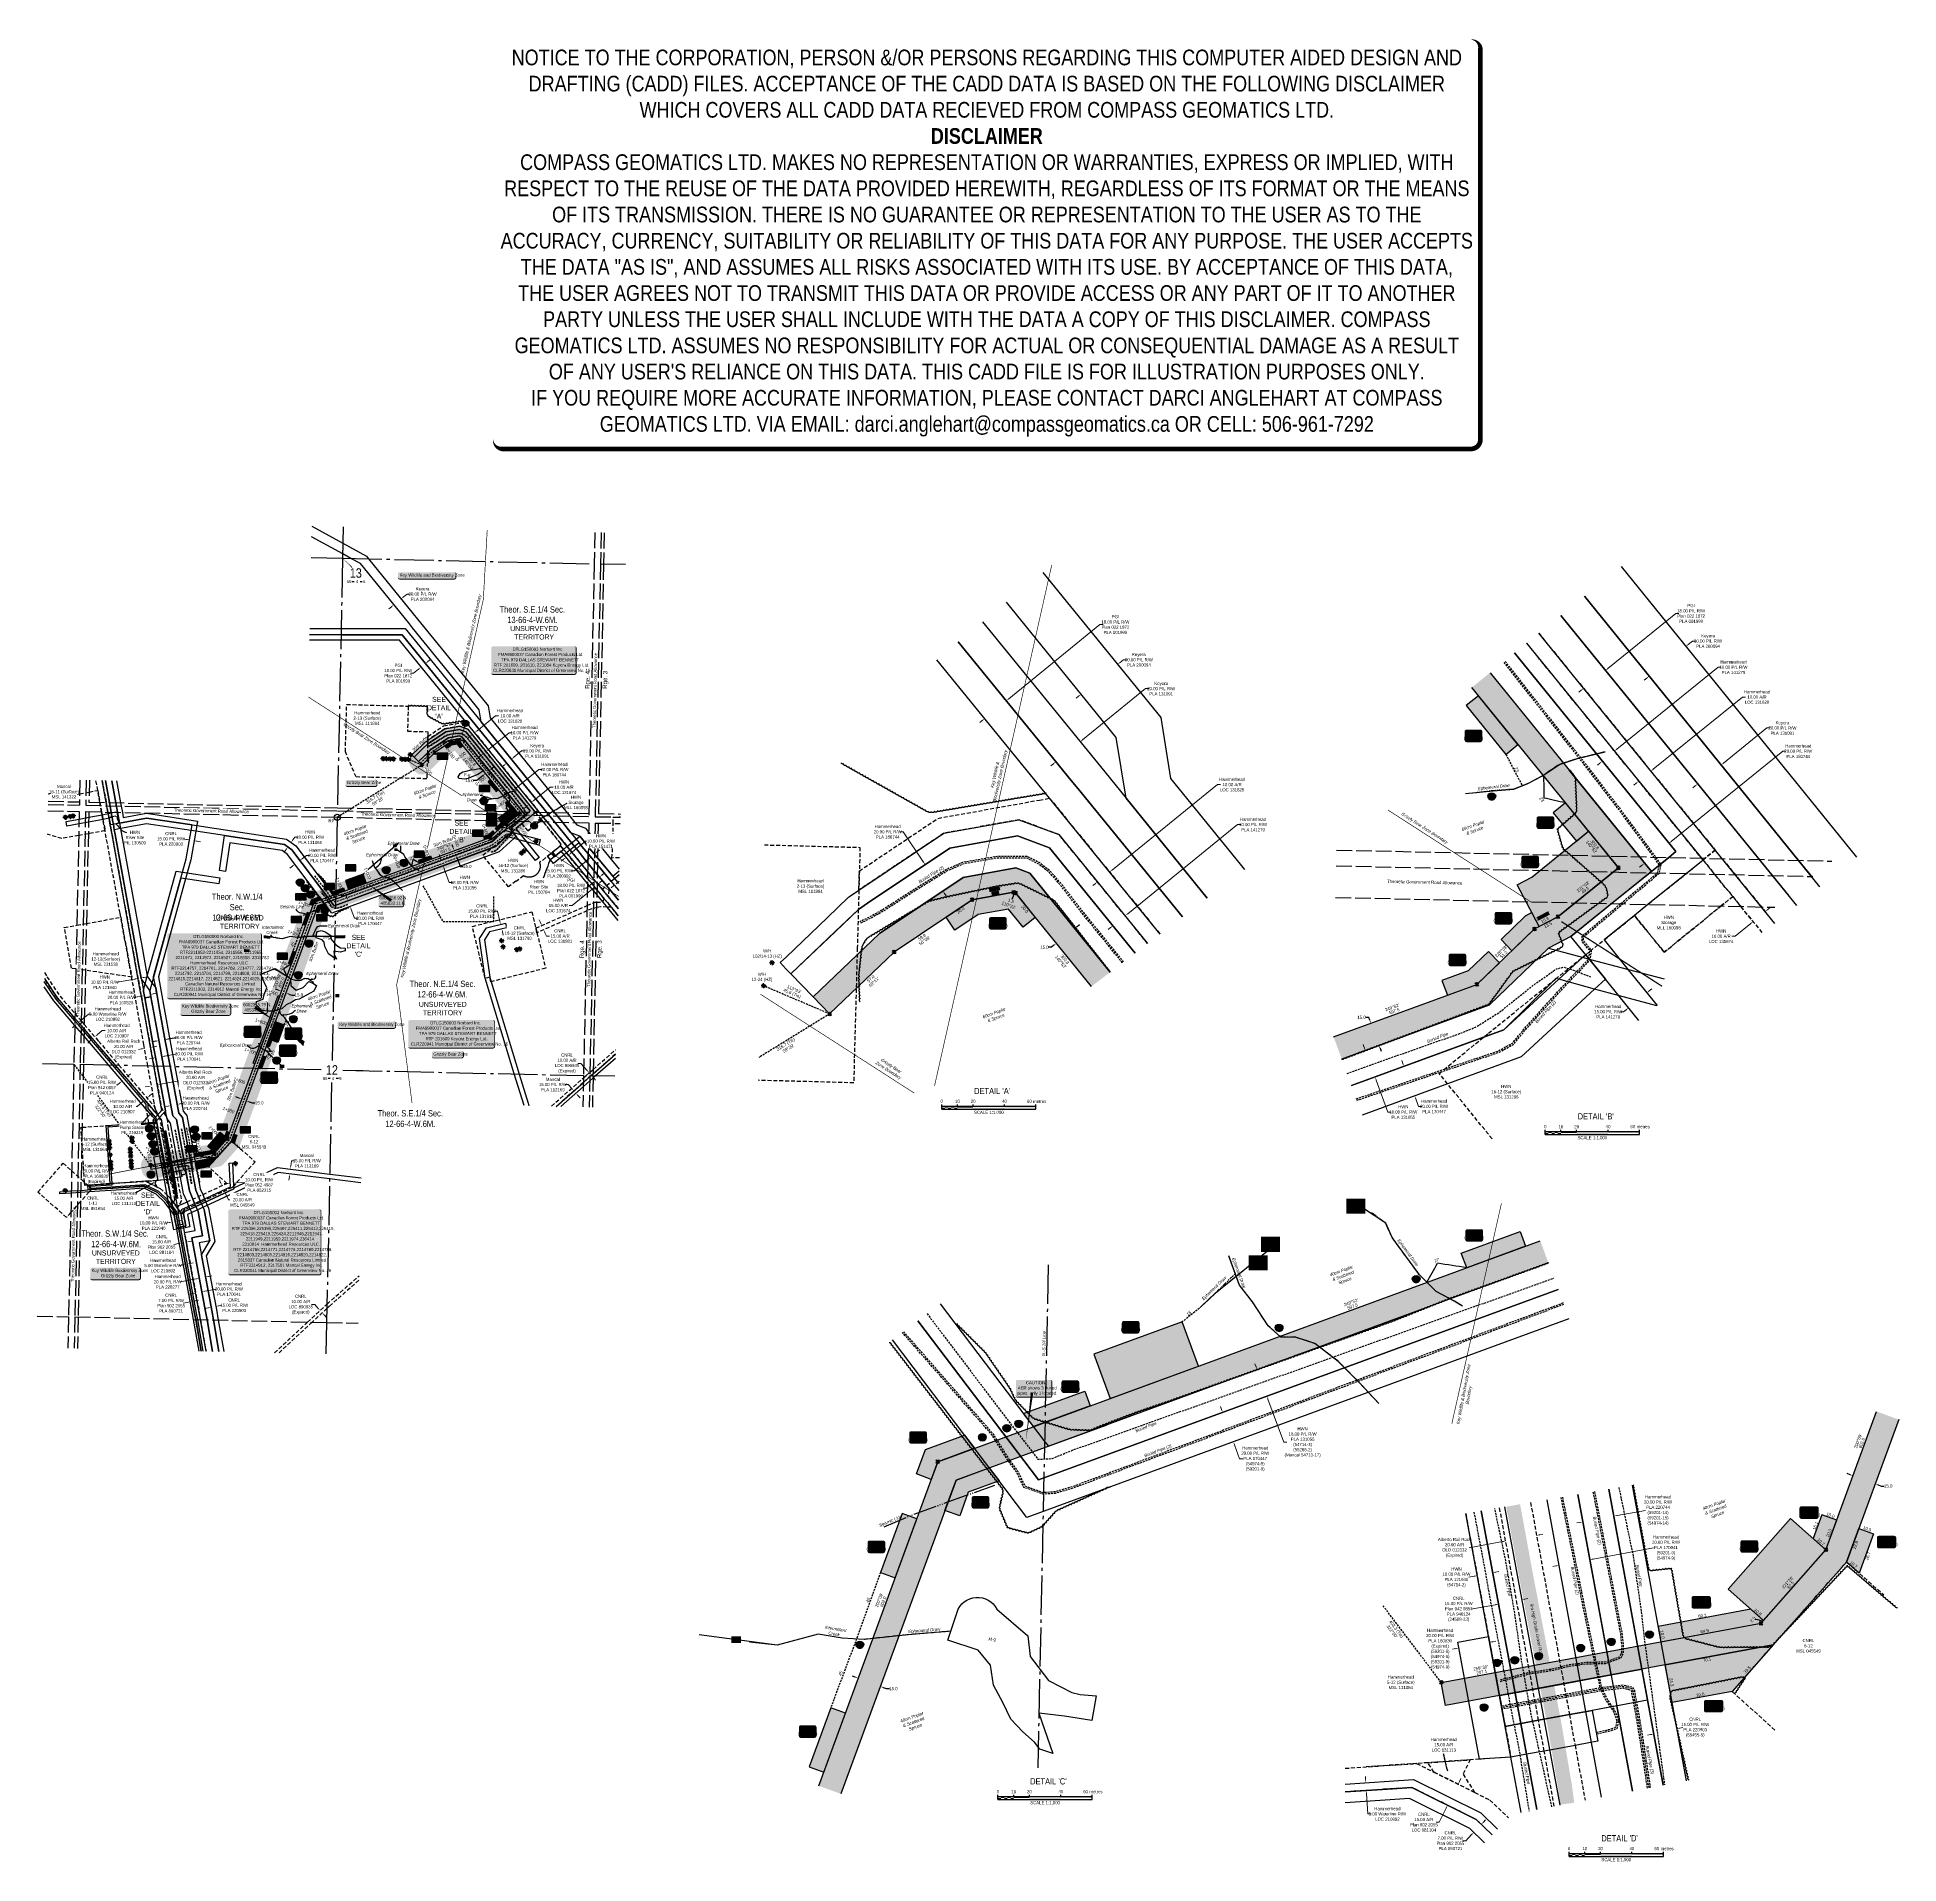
# Model space of a CAD drawing. Extents: x 404585 to 410512, y 6059634 to 6065450.
import ezdxf
from ezdxf.enums import TextEntityAlignment as Align

# ---------------------------------------------------------------- set-up
doc = ezdxf.new("R2010")
doc.units = 0
doc.header["$LTSCALE"] = 5
doc.header["$PDSIZE"] = 0.5
for name, pattern in [('0', [1, 1, 0]), ('DASHDOT2', [12.7, 6.35, -3.175, 0, -3.175]), ('foc-ACCESSROAD', [3.75, 2.5, -1.25]), ('foc-QUARTERLINE', [33, 25, -3, 2, -3]), ('foc-SEISMIC', [20.5, 15, -1, 0.5, -1, 0.5, -1, 0.5, -1]), ('foc-TIELINE', [1.875, 1.25, -0.625]), ('foc-TOPO-ephemeral', [6.25, 3.125, -0.625, 0.625, -0.625, 0.625, -0.625]), ('foc-UNSURVEYED', [12.5, 10, -2.5]), ('UG_PIPE', [1.875, 1.25, -0.625])]:
    doc.linetypes.add(name, pattern=pattern)
doc.layers.get('Defpoints').update_dxf_attribs({"color": 9})
for name, color, linetype in [('10', 1, 'Continuous'), ('35', 37, 'Continuous'), ('9', 3, 'Continuous'), ('AS-PIPE-UG', 44, 'UG_PIPE'), ('AS-PIPE-UG-T', 44, 'Continuous'), ('AS-ROADS', 254, 'Continuous'), ('AS-SEISMIC', 224, 'foc-SEISMIC'), ('AS-UNDERLAY-H', 141, 'Continuous'), ('AS-WILDLIFE', 131, 'DASHDOT2'), ('AS-WILDLIFE-BLOCK', 131, 'Continuous'), ('C-SYMBOL', 7, 'Continuous'), ('CG-NOTES', 7, 'Continuous'), ('CHAINAGE', 201, 'foc-TIELINE'), ('D-TXT', 6, 'Continuous'), ('DETAIL-T', 7, 'Continuous'), ('F-AR', 190, 'foc-ACCESSROAD'), ('F-RW', 190, 'Continuous'), ('F-WS', 190, 'foc-ACCESSROAD'), ('F-WS-S', 190, 'Continuous'), ('L-BD', 7, 'Continuous'), ('L-BD1', 253, 'Continuous'), ('L-MON', 1, 'Continuous'), ('L-QSEC', 8, 'foc-QUARTERLINE'), ('L-ROAD-T', 7, 'Continuous'), ('L-SECLBL', 7, 'Continuous'), ('L-TIE', 7, 'foc-TIELINE'), ('L-UNS-T', 3, 'Continuous'), ('L-USEC', 7, 'foc-UNSURVEYED'), ('P-BUFFER-H 30m', 51, 'Continuous'), ('P-BUFFER-T', 40, 'Continuous'), ('P-CROSSINGS', 250, 'Continuous'), ('P-ELEVATION', 7, 'Continuous'), ('P-PROPOSED', 10, 'Continuous'), ('P-PROPOSED-H', 21, 'Continuous'), ('P-TEMP-BLOCKS', 250, 'Continuous'), ('P-TEMP-H', 41, 'Continuous'), ('P-TEMP_WORKSPACE', 46, 'Continuous'), ('P-TXT', 4, 'Continuous'), ('T-BUSH', 110, '0'), ('T-BUSH-T', 110, 'Continuous'), ('T-DRAW', 143, 'foc-TOPO-ephemeral'), ('T-TIE', 201, 'foc-TIELINE'), ('T-WATER', 160, 'Continuous'), ('T-WATER-T', 170, 'Continuous'), ('WETLAND', 143, 'Continuous'), ('WETLAND-T', 146, 'Continuous')]:
    doc.layers.add(name, color=color, linetype=linetype)
for name, color, linetype, lineweight in [('CHAINAGE-T', 201, 'Continuous', 18), ('F-AR-T', 190, 'Continuous', 9), ('F-RW-T', 190, 'Continuous', 9), ('F-WS-T', 190, 'Continuous', 9), ('P-TEMP-T', 46, 'Continuous', 18), ('T-TEXT', 48, 'Continuous', 18), ('T-TIE-T', 201, 'Continuous', 18)]:
    doc.layers.add(name, color=color, linetype=linetype, lineweight=lineweight)
doc.layers.add('DISCLAIMER', color=7, linetype='Continuous', plot=False)
doc.styles.add('175L', font='ARIALN.TTF', dxfattribs={"height": 20})
doc.styles.add('240', font='ARIALN.TTF', dxfattribs={"height": 30})
doc.styles.add('80', font='ARIALN.TTF', dxfattribs={"height": 10})
doc.styles.add('80CG', font='ARIALN.TTF', dxfattribs={"height": 10})
doc.styles.add('80L', font='ARIALN.TTF', dxfattribs={"height": 10})
doc.styles.add('80LS', font='ARIALNI.TTF', dxfattribs={"height": 10})
doc.styles.add('BOLD', font='ARIALNB.TTF')
doc.styles.add('Crossing', font='ARIALN.TTF', dxfattribs={"height": 10})
doc.styles.add('foc-LtypeFont', font='ARIALN.TTF', dxfattribs={"height": 7.35})
doc.styles.add('SIMPLEX', font='ARIALN.TTF')
doc.linetypes.add('foc-TOPO-flowdirection-NOLINE', pattern='A,0,[">",foc-LtypeFont,S=0.3,R=0,X=0,Y=-0.945],-20,[">",foc-LtypeFont,S=0.3,R=0,X=0,Y=-0.945],0', length=20)
doc.dimstyles.new('Compass 5 000', dxfattribs={"dimscale": 5, "dimtxt": 9, "dimasz": 2, "dimexe": 0.2, "dimexo": 0.0625, "dimgap": 0.5, "dimtad": 0, "dimtih": 1, "dimtoh": 1, "dimzin": 0, "dimdsep": 46, "dimtxsty": '80CG', "dimcen": 0.1, "dimse1": 1, "dimse2": 1, "dimclrd": 256, "dimclrt": 256, "dimaunit": 1, "dimadec": 4, "dimazin": 0, "dimtfac": 0.06, "dimtofl": 0, "dimtmove": 0, "dimatfit": 1, "dimfxl": 0.2, "dimtolj": 1, "dimtzin": 0, "dimlwd": -1, "dimarcsym": 0})

# ---------------------------------------------------------------- blocks, each defined once
blk = doc.blocks.new('L-SECLBL')
at = {"layer": '9', "color": 7}
for p, q in [((-5.1, -27.8), (-12.3, -27.8)), ((20.7, -27.8), (13.5, -27.8))]:
    blk.add_line(p, q, dxfattribs=at)
at = {"layer": '10', "color": 2, "style": 'SIMPLEX'}
blk.add_attdef('SEC', text='', height=30, dxfattribs=at).set_placement((0, 0), align=Align.MIDDLE)
at = {"layer": '10', "color": 5, "style": '80L'}
blk.add_attdef('TWP', text='', height=9.5, dxfattribs=at).set_placement((-14.4, -27.4), align=Align.MIDDLE_RIGHT)
blk.add_attdef('RGE', text='', height=9.5, dxfattribs=at).set_placement((3.6, -27.4), align=Align.MIDDLE_CENTER)
blk.add_attdef('MER', text='', height=9.5, dxfattribs=at).set_placement((23.2, -27.4), align=Align.MIDDLE_LEFT)
blk = doc.blocks.new('*U377')
h = blk.add_hatch(color=255)
edge = h.paths.add_edge_path()
edge.add_line((-74, -20), (74, -20))
edge.add_arc((74, -14), 6, 270, 360)
edge.add_line((80, -14), (80, 12.5))
edge.add_arc((74, 12.5), 6, 0, 90)
edge.add_line((74, 18.5), (-74, 18.5))
edge.add_arc((-74, 12.5), 6, 90, 180)
edge.add_line((-80, 12.5), (-80, -14))
edge.add_arc((-74, -14), 6, 180, 270)
at = {"color": 131, "flags": 128}
blk.add_lwpolyline([(-74, -20, 3, 3, 0), (74, -20, 3, 3, 0.414214), (80, -14, 3, 3, 0), (80, 12.5, 3, 0, 0.414214), (74, 18.5, 0, 0, 0), (-74, 18.5, 0, 0, 0.414214), (-80, 12.5, 0, 0, 0), (-80, -14, 0, 3, 0.414214)], format="xyseb", close=True, dxfattribs=at)
at = {"color": 131, "style": '80'}
blk.add_attdef('ENTER_TEXT_001', (-36, -5), '', height=10, dxfattribs=at)
blk = doc.blocks.new('*U381')
h = blk.add_hatch(color=255)
edge = h.paths.add_edge_path()
edge.add_line((-74, -20), (74, -20))
edge.add_arc((74, -14), 6, 270, 360)
edge.add_line((80, -14), (80, 12.5))
edge.add_arc((74, 12.5), 6, 0, 90)
edge.add_line((74, 18.5), (-74, 18.5))
edge.add_arc((-74, 12.5), 6, 90, 180)
edge.add_line((-80, 12.5), (-80, -14))
edge.add_arc((-74, -14), 6, 180, 270)
at = {"color": 131, "flags": 128}
blk.add_lwpolyline([(-74, -20, 3, 3, 0), (74, -20, 3, 3, 0.414214), (80, -14, 3, 3, 0), (80, 12.5, 3, 0, 0.414214), (74, 18.5, 0, 0, 0), (-74, 18.5, 0, 0, 0.414214), (-80, 12.5, 0, 0, 0), (-80, -14, 0, 3, 0.414214)], format="xyseb", close=True, dxfattribs=at)
at = {"color": 131, "style": '80'}
blk.add_attdef('ENTER_TEXT_001', (-36, -5), '', height=10, dxfattribs=at)
blk = doc.blocks.new('*D400')
at = {"layer": 'Defpoints', "color": 0, "transparency": 16777216}
for p in [(404964.6, 6062297.5), (404984.3, 6062301), (404972.4, 6062254.6)]:
    blk.add_point(p, dxfattribs=at)
at = {"layer": 'F-RW', "transparency": 16777216}
for p, q in [((404962.5, 6062252.8), (404952.7, 6062251)), ((405001.9, 6062259.9), (405027.4, 6062264.5))]:
    blk.add_line(p, q, dxfattribs=at)
for points in [[(404962.2, 6062254.4), (404962.8, 6062251.1), (404972.4, 6062254.6)], [(405001.6, 6062261.5), (405002.2, 6062258.3), (404992, 6062258.1)]]:
    blk.add_solid(points, dxfattribs=at)
at = {"layer": 'F-RW', "transparency": 16777216, "insert": (405066.9, 6062264.5), "char_height": 10, "attachment_point": 5, "style": '80CG'}
blk.add_mtext('\\A1;Hammerhead\\P20.00 P/L R/W\\PPLA 220744', dxfattribs=at)
blk = doc.blocks.new('*U382')
h = blk.add_hatch(color=255)
edge = h.paths.add_edge_path()
edge.add_line((-141.5, -105), (141.5, -105))
edge.add_arc((141.5, -99), 6, 270, 360)
edge.add_line((147.5, -99), (147.5, 97.5))
edge.add_arc((141.5, 97.5), 6, 0, 90)
edge.add_line((141.5, 103.5), (-141.5, 103.5))
edge.add_arc((-141.5, 97.5), 6, 90, 180)
edge.add_line((-147.5, 97.5), (-147.5, -99))
edge.add_arc((-141.5, -99), 6, 180, 270)
at = {"color": 44, "flags": 128}
blk.add_lwpolyline([(-141.5, -105, 3, 3, 0), (141.5, -105, 3, 3, 0.414214), (147.5, -99, 3, 3, 0), (147.5, 97.5, 3, 0, 0.414214), (141.5, 103.5, 0, 0, 0), (-141.5, 103.5, 0, 0, 0.414214), (-147.5, 97.5, 0, 0, 0), (-147.5, -99, 0, 3, 0.414214)], format="xyseb", close=True, dxfattribs=at)
at = {"color": 44, "style": '80'}
blk.add_attdef('ENTER_TEXT_001', (-36, -5), '', height=10, dxfattribs=at)
blk = doc.blocks.new('*U378')
h = blk.add_hatch(color=255)
edge = h.paths.add_edge_path()
edge.add_line((-129, -45.5), (129, -45.5))
edge.add_arc((129, -39.5), 6, 270, 360)
edge.add_line((135, -39.5), (135, 38))
edge.add_arc((129, 38), 6, 0, 90)
edge.add_line((129, 44), (-129, 44))
edge.add_arc((-129, 38), 6, 90, 180)
edge.add_line((-135, 38), (-135, -39.5))
edge.add_arc((-129, -39.5), 6, 180, 270)
at = {"color": 44, "flags": 128}
blk.add_lwpolyline([(-129, -45.5, 3, 3, 0), (129, -45.5, 3, 3, 0.414214), (135, -39.5, 3, 3, 0), (135, 38, 3, 0, 0.414214), (129, 44, 0, 0, 0), (-129, 44, 0, 0, 0.414214), (-135, 38, 0, 0, 0), (-135, -39.5, 0, 3, 0.414214)], format="xyseb", close=True, dxfattribs=at)
at = {"color": 44, "style": '80'}
blk.add_attdef('ENTER_TEXT_001', (-36, -5), '', height=10, dxfattribs=at)
blk = doc.blocks.new('*U379')
h = blk.add_hatch(color=255)
edge = h.paths.add_edge_path()
edge.add_line((-86.5, -11.5), (86.5, -11.5))
edge.add_arc((86.5, -5.5), 6, 270, 360)
edge.add_line((92.5, -5.5), (92.5, 4))
edge.add_arc((86.5, 4), 6, 0, 90)
edge.add_line((86.5, 10), (-86.5, 10))
edge.add_arc((-86.5, 4), 6, 90, 180)
edge.add_line((-92.5, 4), (-92.5, -5.5))
edge.add_arc((-86.5, -5.5), 6, 180, 270)
at = {"color": 131, "flags": 128}
blk.add_lwpolyline([(-86.5, -11.5, 3, 3, 0), (86.5, -11.5, 3, 3, 0.414214), (92.5, -5.5, 3, 3, 0), (92.5, 4, 3, 0, 0.414214), (86.5, 10, 0, 0, 0), (-86.5, 10, 0, 0, 0.414214), (-92.5, 4, 0, 0, 0), (-92.5, -5.5, 0, 3, 0.414214)], format="xyseb", close=True, dxfattribs=at)
at = {"color": 131, "style": '80'}
blk.add_attdef('ENTER_TEXT_001', (-36, -5), '', height=10, dxfattribs=at)
blk = doc.blocks.new('*U380')
h = blk.add_hatch(color=255)
edge = h.paths.add_edge_path()
edge.add_line((-44, -11.5), (44, -11.5))
edge.add_arc((44, -5.5), 6, 270, 360)
edge.add_line((50, -5.5), (50, 4))
edge.add_arc((44, 4), 6, 0, 90)
edge.add_line((44, 10), (-44, 10))
edge.add_arc((-44, 4), 6, 90, 180)
edge.add_line((-50, 4), (-50, -5.5))
edge.add_arc((-44, -5.5), 6, 180, 270)
at = {"color": 131, "flags": 128}
blk.add_lwpolyline([(-44, -11.5, 3, 3, 0), (44, -11.5, 3, 3, 0.414214), (50, -5.5, 3, 3, 0), (50, 4, 3, 0, 0.414214), (44, 10, 0, 0, 0), (-44, 10, 0, 0, 0.414214), (-50, 4, 0, 0, 0), (-50, -5.5, 0, 3, 0.414214)], format="xyseb", close=True, dxfattribs=at)
at = {"color": 131, "style": '80'}
blk.add_attdef('ENTER_TEXT_001', (-36, -5), '', height=10, dxfattribs=at)
blk = doc.blocks.new('*D401')
at = {"layer": 'Defpoints', "color": 0, "transparency": 16777216}
for p in [(404927, 6062081.3), (404927.3, 6062065.5)]:
    blk.add_point(p, dxfattribs=at)
at = {"layer": 'F-AR-T', "transparency": 16777216}
for p, q in [((404942.5, 6062078.6), (404950.1, 6062085.1)), ((404903.3, 6062045), (404893.3, 6062045)), ((404919.7, 6062059), (404903.3, 6062045))]:
    blk.add_line(p, q, dxfattribs=at)
for points in [[(404918.7, 6062060.3), (404920.8, 6062057.8), (404927.3, 6062065.5)], [(404941.4, 6062079.8), (404943.6, 6062077.3), (404934.9, 6062072.1)]]:
    blk.add_solid(points, dxfattribs=at)
at = {"layer": 'F-AR-T', "transparency": 16777216, "insert": (404857, 6062045), "char_height": 10, "attachment_point": 5, "style": '80CG', "bg_fill": 3, "box_fill_scale": 1.1, "bg_fill_color": 256, "bg_fill_true_color": 13158600, "bg_fill_transparency": 0}
blk.add_mtext('\\A1;Hammerhead\\P10.00 A/R\\PLOC 210907', dxfattribs=at)
at = {"layer": 'Defpoints', "color": 0, "transparency": 16777216}
blk.add_point((404919.4, 6062074.8), dxfattribs=at)
blk = doc.blocks.new('*D402')
at = {"layer": 'Defpoints', "color": 0, "transparency": 16777216}
for p in [(404760.5, 6062260.5), (404768.1, 6062267), (404768.5, 6062266.5)]:
    blk.add_point(p, dxfattribs=at)
at = {"layer": 'F-AR-T', "transparency": 16777216}
for p, q in [((404753.3, 6062253.5), (404745.7, 6062247)), ((404776.1, 6062273), (404791.8, 6062286.5)), ((404791.8, 6062286.5), (404801.8, 6062286.5))]:
    blk.add_line(p, q, dxfattribs=at)
for points in [[(404752.2, 6062254.8), (404754.4, 6062252.2), (404760.9, 6062260)], [(404775, 6062274.3), (404777.2, 6062271.7), (404768.5, 6062266.5)]]:
    blk.add_solid(points, dxfattribs=at)
at = {"layer": 'F-AR-T', "transparency": 16777216, "insert": (404838.1, 6062286.5), "char_height": 10, "attachment_point": 5, "style": '80CG'}
blk.add_mtext('\\A1;Hammerhead\\P10.00 A/R\\PLOC 210907', dxfattribs=at)
blk = doc.blocks.new('*D403')
at = {"layer": 'Defpoints', "color": 0, "transparency": 16777216}
for p in [(404966.2, 6062120.2), (404947.8, 6062116.8), (404967.4, 6062114)]:
    blk.add_point(p, dxfattribs=at)
at = {"layer": 'F-AR-T', "transparency": 16777216}
for p, q in [((404977.2, 6062115.8), (405042.5, 6062127.7)), ((404939, 6062108.9), (404929.2, 6062107.1))]:
    blk.add_line(p, q, dxfattribs=at)
for points in [[(404938.7, 6062110.5), (404939.3, 6062107.3), (404948.9, 6062110.7)], [(404976.9, 6062117.5), (404977.5, 6062114.2), (404967.4, 6062114)]]:
    blk.add_solid(points, dxfattribs=at)
at = {"layer": 'F-AR-T', "transparency": 16777216, "insert": (405089.2, 6062127.7), "char_height": 10, "attachment_point": 5, "style": '80CG', "bg_fill": 3, "box_fill_scale": 1.1, "bg_fill_color": 256, "bg_fill_true_color": 13158600, "bg_fill_transparency": 0}
blk.add_mtext('\\A1;Alberta Rail Rock\\P20.00 A/R\\PDLO 012332\\P(Expired)', dxfattribs=at)
blk = doc.blocks.new('*D404')
at = {"layer": 'Defpoints', "color": 0, "transparency": 16777216}
blk.add_point((405194.6, 6061802.8), dxfattribs=at)
at = {"layer": 'F-AR-T', "transparency": 16777216}
for p, q in [((405169.1, 6061802), (405164.9, 6061811.1)), ((405185.9, 6061765.7), (405194, 6061748.1)), ((405194, 6061748.1), (405204, 6061748.1))]:
    blk.add_line(p, q, dxfattribs=at)
for points in [[(405170.6, 6061802.7), (405167.6, 6061801.3), (405173.3, 6061792.9)], [(405187.4, 6061766.4), (405184.4, 6061765), (405181.7, 6061774.8)]]:
    blk.add_solid(points, dxfattribs=at)
at = {"layer": 'F-AR-T', "transparency": 16777216, "insert": (405238.3, 6061748.1), "char_height": 10, "attachment_point": 5, "style": '80CG', "bg_fill": 3, "box_fill_scale": 1.1, "bg_fill_color": 256, "bg_fill_true_color": 13158600, "bg_fill_transparency": 0}
blk.add_mtext('\\A1;CNRL\\P20.00 A/R\\PMSL 045549', dxfattribs=at)
at = {"layer": 'Defpoints', "color": 0, "transparency": 16777216}
for p in [(405181.7, 6061774.8), (405203, 6061784.6)]:
    blk.add_point(p, dxfattribs=at)
blk = doc.blocks.new('*D405')
at = {"layer": 'Defpoints', "color": 0, "transparency": 16777216}
for p in [(405048.5, 6061589.1), (405059.3, 6061613), (405063.2, 6061591.8)]:
    blk.add_point(p, dxfattribs=at)
at = {"layer": 'F-AR-T', "transparency": 16777216}
for p, q in [((405034.7, 6061608.4), (405019.7, 6061605.6)), ((405069.1, 6061614.8), (405079, 6061616.6))]:
    blk.add_line(p, q, dxfattribs=at)
for points in [[(405034.4, 6061610), (405035, 6061606.7), (405044.6, 6061610.2)], [(405068.8, 6061616.4), (405069.4, 6061613.1), (405059.3, 6061613)]]:
    blk.add_solid(points, dxfattribs=at)
at = {"layer": 'F-AR-T', "transparency": 16777216, "insert": (404980.9, 6061605.6), "char_height": 10, "attachment_point": 5, "style": '80CG'}
blk.add_mtext('\\A1;CNRL\\P15.00 A/R\\PPlan 902 2055\\PLOC 881104', dxfattribs=at)
blk = doc.blocks.new('*D406')
at = {"layer": 'Defpoints', "color": 0, "transparency": 16777216}
for p in [(406316.3, 6062796.4), (406326.9, 6062805.2), (406359.7, 6062743.8)]:
    blk.add_point(p, dxfattribs=at)
at = {"layer": 'F-AR-T', "transparency": 16777216}
for p, q in [((406352, 6062737.4), (406288.5, 6062685.1)), ((406378, 6062759), (406385.7, 6062765.3)), ((406288.5, 6062685.1), (406278.5, 6062685.1))]:
    blk.add_line(p, q, dxfattribs=at)
for points in [[(406350.9, 6062738.7), (406353, 6062736.2), (406359.7, 6062743.8)], [(406377, 6062760.2), (406379.1, 6062757.7), (406370.3, 6062752.6)]]:
    blk.add_solid(points, dxfattribs=at)
at = {"layer": 'F-AR-T', "transparency": 16777216, "insert": (406244.2, 6062685.1), "char_height": 10, "attachment_point": 5, "style": '80CG'}
blk.add_mtext('\\A1;HWN\\P15.00 A/R\\PLOC 131674', dxfattribs=at)
blk = doc.blocks.new('*D407')
at = {"layer": 'Defpoints', "color": 0, "transparency": 16777216}
for p in [(405970.3, 6063229), (406075, 6063099.8), (406082.8, 6063106.1)]:
    blk.add_point(p, dxfattribs=at)
at = {"layer": 'F-AR-T', "transparency": 16777216}
for p, q in [((405985.9, 6063241.6), (406044.1, 6063288.8)), ((406044.1, 6063288.8), (406054.1, 6063288.8)), ((405962.6, 6063222.7), (405954.8, 6063216.4))]:
    blk.add_line(p, q, dxfattribs=at)
for points in [[(405961.5, 6063224), (405963.6, 6063221.4), (405970.3, 6063229)], [(405984.8, 6063242.9), (405986.9, 6063240.3), (405978.1, 6063235.3)]]:
    blk.add_solid(points, dxfattribs=at)
at = {"layer": 'F-AR-T', "transparency": 16777216, "insert": (406090.4, 6063288.8), "char_height": 10, "attachment_point": 5, "style": '80CG'}
blk.add_mtext('\\A1;Hammerhead\\P10.00 A/R\\PLOC 131628', dxfattribs=at)
blk = doc.blocks.new('*D408')
at = {"layer": 'Defpoints', "color": 0, "transparency": 16777216}
for p in [(406158.5, 6063012.9), (406184.5, 6062965.3), (406192.2, 6062971.6)]:
    blk.add_point(p, dxfattribs=at)
at = {"layer": 'F-AR-T', "transparency": 16777216}
for p, q in [((406166.3, 6063019.3), (406218, 6063061.5)), ((406218, 6063061.5), (406228, 6063061.5)), ((406143, 6063000.3), (406135.3, 6062994))]:
    blk.add_line(p, q, dxfattribs=at)
for points in [[(406165.2, 6063020.6), (406167.3, 6063018), (406158.5, 6063012.9)], [(406142, 6063001.6), (406144.1, 6062999), (406150.8, 6063006.6)]]:
    blk.add_solid(points, dxfattribs=at)
at = {"layer": 'F-AR-T', "transparency": 16777216, "insert": (406262.3, 6063061.5), "char_height": 10, "attachment_point": 5, "style": '80CG'}
blk.add_mtext('\\A1;HWN\\P10.00 A/R\\PLOC 131674', dxfattribs=at)
blk = doc.blocks.new('*D409')
at = {"layer": 'Defpoints', "color": 0, "transparency": 16777216}
for p in [(406266.2, 6062654.1), (406191.6, 6062621.3), (406272.3, 6062640.3)]:
    blk.add_point(p, dxfattribs=at)
at = {"layer": 'F-AR-T', "transparency": 16777216}
for p, q in [((406187.6, 6062630.5), (406183.6, 6062639.6)), ((406201.7, 6062598.4), (406206.4, 6062587.7)), ((406206.4, 6062587.7), (406216.4, 6062587.7))]:
    blk.add_line(p, q, dxfattribs=at)
for points in [[(406189.1, 6062631.1), (406186.1, 6062629.8), (406191.6, 6062621.3)], [(406203.2, 6062599.1), (406200.2, 6062597.7), (406197.7, 6062607.5)]]:
    blk.add_solid(points, dxfattribs=at)
at = {"layer": 'F-AR-T', "transparency": 16777216, "insert": (406249.9, 6062587.7), "char_height": 10, "attachment_point": 5, "style": '80CG'}
blk.add_mtext('\\A1;CNRL\\P15.00 A/R\\PLOC 131881', dxfattribs=at)
blk = doc.blocks.new('*D410')
at = {"layer": 'Defpoints', "color": 0, "transparency": 16777216}
for p in [(404886.9, 6062450.6), (404905.8, 6062454), (404945.7, 6062233.3)]:
    blk.add_point(p, dxfattribs=at)
at = {"layer": 'F-AR-T', "transparency": 16777216}
for p, q in [((404917, 6062228.1), (404907.2, 6062226.3)), ((404955.6, 6062235.1), (404965.4, 6062236.9))]:
    blk.add_line(p, q, dxfattribs=at)
for points in [[(404916.7, 6062229.8), (404917.3, 6062226.5), (404926.9, 6062229.9)], [(404955.3, 6062236.7), (404955.9, 6062233.5), (404945.7, 6062233.3)]]:
    blk.add_solid(points, dxfattribs=at)
at = {"layer": 'F-AR-T', "transparency": 16777216, "insert": (404860.4, 6062226.3), "char_height": 10, "attachment_point": 5, "style": '80CG'}
blk.add_mtext('\\A1;Alberta Rail Rock\\P20.00 A/R\\PDLO 012332\\P(Expired)', dxfattribs=at)
blk = doc.blocks.new('*U376')
h = blk.add_hatch(color=255)
edge = h.paths.add_edge_path()
edge.add_line((-144, -105), (144, -105))
edge.add_arc((144, -99), 6, 270, 360)
edge.add_line((150, -99), (150, 97.5))
edge.add_arc((144, 97.5), 6, 0, 90)
edge.add_line((144, 103.5), (-144, 103.5))
edge.add_arc((-144, 97.5), 6, 90, 180)
edge.add_line((-150, 97.5), (-150, -99))
edge.add_arc((-144, -99), 6, 180, 270)
at = {"color": 44, "flags": 128}
blk.add_lwpolyline([(-144, -105, 3, 3, 0), (144, -105, 3, 3, 0.414214), (150, -99, 3, 3, 0), (150, 97.5, 3, 0, 0.414214), (144, 103.5, 0, 0, 0), (-144, 103.5, 0, 0, 0.414214), (-150, 97.5, 0, 0, 0), (-150, -99, 0, 3, 0.414214)], format="xyseb", close=True, dxfattribs=at)
at = {"color": 44, "style": '80'}
blk.add_attdef('ENTER_TEXT_001', (-36, -5), '', height=10, dxfattribs=at)
blk = doc.blocks.new('*D412')
at = {"layer": 'Defpoints', "color": 0, "transparency": 16777216}
for p in [(404716.2, 6062312.2), (404789.3, 6062219.1), (404793.1, 6062222.3)]:
    blk.add_point(p, dxfattribs=at)
at = {"layer": 'F-RW-T', "transparency": 16777216}
for p, q in [((404704.8, 6062302.4), (404697.2, 6062295.9)), ((404723.8, 6062318.7), (404747.8, 6062339.2)), ((404747.8, 6062339.2), (404757.8, 6062339.2))]:
    blk.add_line(p, q, dxfattribs=at)
for points in [[(404703.7, 6062303.7), (404705.9, 6062301.2), (404712.4, 6062308.9)], [(404722.7, 6062319.9), (404724.9, 6062317.4), (404716.2, 6062312.2)]]:
    blk.add_solid(points, dxfattribs=at)
at = {"layer": 'F-RW-T', "transparency": 16777216, "insert": (404809.6, 6062339.2), "char_height": 10, "attachment_point": 5, "style": '80CG'}
blk.add_mtext('\\A1;Hammerhead\\P5.00 Waterline R/W\\PLOC 210892', dxfattribs=at)
blk = doc.blocks.new('*D413')
at = {"layer": 'Defpoints', "color": 0, "transparency": 16777216}
for p in [(405057.3, 6061542.1), (405062.3, 6061515.1), (405067.2, 6061516)]:
    blk.add_point(p, dxfattribs=at)
at = {"layer": 'F-RW-T', "transparency": 16777216}
for p, q in [((405047.5, 6061540.3), (405037.6, 6061538.4)), ((405072, 6061544.8), (405081.9, 6061546.7))]:
    blk.add_line(p, q, dxfattribs=at)
for points in [[(405047.2, 6061541.9), (405047.8, 6061538.6), (405057.3, 6061542.1)], [(405071.7, 6061546.5), (405072.3, 6061543.2), (405062.2, 6061543)]]:
    blk.add_solid(points, dxfattribs=at)
at = {"layer": 'F-RW-T', "transparency": 16777216, "insert": (404985.7, 6061538.4), "char_height": 10, "attachment_point": 5, "style": '80CG'}
blk.add_mtext('\\A1;Hammerhead\\P5.00 Waterline R/W\\PLOC 210892', dxfattribs=at)
blk = doc.blocks.new('*D414')
at = {"layer": 'Defpoints', "color": 0, "transparency": 16777216}
for p in [(405405.4, 6062816.3), (405424.2, 6062791.5), (405440.2, 6062803.6)]:
    blk.add_point(p, dxfattribs=at)
at = {"layer": 'F-RW-T', "transparency": 16777216}
for p, q in [((405429.3, 6062834.4), (405442.4, 6062844.4)), ((405442.4, 6062844.4), (405452.4, 6062844.4)), ((405397.4, 6062810.2), (405389.4, 6062804.2))]:
    blk.add_line(p, q, dxfattribs=at)
for points in [[(405428.3, 6062835.8), (405430.3, 6062833.1), (405421.3, 6062828.4)], [(405396.4, 6062811.6), (405398.4, 6062808.9), (405405.4, 6062816.3)]]:
    blk.add_solid(points, dxfattribs=at)
at = {"layer": 'F-RW-T', "transparency": 16777216, "insert": (405492, 6062844.4), "char_height": 10, "attachment_point": 5, "style": '80CG'}
blk.add_mtext('\\A1;Hammerhead\\P20.00 P/L R/W\\PPLA 170447', dxfattribs=at)
blk = doc.blocks.new('*D415')
at = {"layer": 'Defpoints', "color": 0, "transparency": 16777216}
for p in [(404946.7, 6062284.2), (404966.3, 6062287.8), (404981.6, 6062203.7)]:
    blk.add_point(p, dxfattribs=at)
at = {"layer": 'F-RW-T', "transparency": 16777216}
for p, q in [((404952.1, 6062198.4), (404942.3, 6062196.6)), ((404991.4, 6062205.5), (405029, 6062212.3))]:
    blk.add_line(p, q, dxfattribs=at)
for points in [[(404951.8, 6062200), (404952.4, 6062196.7), (404961.9, 6062200.2)], [(404991.1, 6062207.2), (404991.7, 6062203.9), (404981.6, 6062203.7)]]:
    blk.add_solid(points, dxfattribs=at)
at = {"layer": 'F-RW-T', "transparency": 16777216, "insert": (405068.5, 6062212.3), "char_height": 10, "attachment_point": 5, "style": '80CG'}
blk.add_mtext('\\A1;Hammerhead\\P20.00 P/L R/W\\PPLA 170041', dxfattribs=at)
blk = doc.blocks.new('*D416')
at = {"layer": 'Defpoints', "color": 0, "transparency": 16777216}
for p in [(404960.4, 6061860.7), (404961, 6061857.4), (404980, 6061864.4)]:
    blk.add_point(p, dxfattribs=at)
at = {"layer": 'F-RW-T', "transparency": 16777216}
for p, q in [((404951.2, 6061855.6), (404812.9, 6061829.9)), ((404990.5, 6061862.9), (405000.3, 6061864.7))]:
    blk.add_line(p, q, dxfattribs=at)
for points in [[(404950.9, 6061857.2), (404951.5, 6061853.9), (404961, 6061857.4)], [(404990.2, 6061864.5), (404990.8, 6061861.2), (404980.6, 6061861)]]:
    blk.add_solid(points, dxfattribs=at)
at = {"layer": 'F-RW-T', "transparency": 16777216, "insert": (404773.4, 6061829.9), "char_height": 10, "attachment_point": 5, "style": '80CG'}
blk.add_mtext('\\A1;Hammerhead\\P20.00 P/L R/W\\PPLA 160830\\P(Expired)', dxfattribs=at)
blk = doc.blocks.new('*D417')
at = {"layer": 'Defpoints', "color": 0, "transparency": 16777216}
for p in [(404843.4, 6062798.6), (404853.2, 6062800.4), (404916, 6062454.4)]:
    blk.add_point(p, dxfattribs=at)
at = {"layer": 'F-RW-T', "transparency": 16777216}
for p, q in [((404896.3, 6062450.9), (404839.2, 6062440.5)), ((404925.8, 6062456.2), (404935.7, 6062458))]:
    blk.add_line(p, q, dxfattribs=at)
for points in [[(404896, 6062452.5), (404896.6, 6062449.2), (404906.2, 6062452.7)], [(404925.5, 6062457.9), (404926.1, 6062454.6), (404916, 6062454.4)]]:
    blk.add_solid(points, dxfattribs=at)
at = {"layer": 'F-RW-T', "transparency": 16777216, "insert": (404800.1, 6062440.5), "char_height": 10, "attachment_point": 5, "style": '80CG'}
blk.add_mtext('\\A1;HWN\\P10.00 P/L R/W\\PPLA 121940', dxfattribs=at)
blk = doc.blocks.new('*D418')
at = {"layer": 'Defpoints', "color": 0, "transparency": 16777216}
for p in [(404789.7, 6062203.2), (404801.1, 6062212.9)]:
    blk.add_point(p, dxfattribs=at)
at = {"layer": 'F-RW-T', "transparency": 16777216}
for p, q in [((404847.9, 6062120), (404840.2, 6062113.4)), ((404874.4, 6062142.7), (404882, 6062149.2)), ((404840.2, 6062113.4), (404830.2, 6062113.4))]:
    blk.add_line(p, q, dxfattribs=at)
for points in [[(404846.8, 6062121.2), (404848.9, 6062118.7), (404855.5, 6062126.5)], [(404873.4, 6062144), (404875.5, 6062141.5), (404866.8, 6062136.2)]]:
    blk.add_solid(points, dxfattribs=at)
at = {"layer": 'F-RW-T', "transparency": 16777216, "insert": (404791.2, 6062113.4), "char_height": 10, "attachment_point": 5, "style": '80CG', "bg_fill": 3, "box_fill_scale": 1.1, "bg_fill_color": 256, "bg_fill_true_color": 13158600, "bg_fill_transparency": 0}
blk.add_mtext('\\A1;CNRL\\P15.00 P/L R/W\\PPlan 942 0857\\PPLA 940124', dxfattribs=at)
at = {"layer": 'Defpoints', "color": 0, "transparency": 16777216}
blk.add_point((404855.5, 6062126.5), dxfattribs=at)
blk = doc.blocks.new('*D419')
at = {"layer": 'Defpoints', "color": 0, "transparency": 16777216}
for p in [(405389, 6061830.4), (405410.2, 6061827.8), (405412.1, 6061842.7)]:
    blk.add_point(p, dxfattribs=at)
at = {"layer": 'F-RW-T', "transparency": 16777216}
for p, q in [((405392.1, 6061855.2), (405394.2, 6061872.3)), ((405394.2, 6061872.3), (405404.2, 6061872.3)), ((405387.8, 6061820.5), (405386.6, 6061810.6))]:
    blk.add_line(p, q, dxfattribs=at)
for points in [[(405386.1, 6061820.7), (405389.5, 6061820.3), (405389, 6061830.4)], [(405390.5, 6061855.4), (405393.8, 6061855), (405390.9, 6061845.3)]]:
    blk.add_solid(points, dxfattribs=at)
at = {"layer": 'F-RW-T', "transparency": 16777216, "insert": (405443.3, 6061872.3), "char_height": 10, "attachment_point": 5, "style": '80CG'}
blk.add_mtext('\\A1;Mancal\\P15.00 P/L R/W\\PPLA 112169', dxfattribs=at)
blk = doc.blocks.new('*D420')
at = {"layer": 'Defpoints', "color": 0, "transparency": 16777216}
for p in [(405060.2, 6061488.2), (405067.1, 6061489.5), (405072.3, 6061423.1)]:
    blk.add_point(p, dxfattribs=at)
at = {"layer": 'F-RW-T', "transparency": 16777216}
for p, q in [((405062.5, 6061421.3), (405050, 6061419)), ((405089, 6061426.2), (405098.9, 6061428.1))]:
    blk.add_line(p, q, dxfattribs=at)
for points in [[(405062.2, 6061422.9), (405062.8, 6061419.7), (405072.3, 6061423.1)], [(405088.7, 6061427.9), (405089.3, 6061424.6), (405079.2, 6061424.4)]]:
    blk.add_solid(points, dxfattribs=at)
at = {"layer": 'F-RW-T', "transparency": 16777216, "insert": (405011.3, 6061419), "char_height": 10, "attachment_point": 5, "style": '80CG'}
blk.add_mtext('\\A1;CNRL\\P7.00 P/L R/W\\PPlan 902 2055\\PPLA 890721', dxfattribs=at)
blk = doc.blocks.new('*D421')
at = {"layer": 'Defpoints', "color": 0, "transparency": 16777216}
for p in [(405120.9, 6061501.8), (405117.9, 6061409), (405137.5, 6061412.7)]:
    blk.add_point(p, dxfattribs=at)
at = {"layer": 'F-RW-T', "transparency": 16777216}
for p, q in [((405091.4, 6061496.3), (405040.1, 6061486.7)), ((405130.8, 6061503.6), (405140.6, 6061505.4))]:
    blk.add_line(p, q, dxfattribs=at)
for points in [[(405091.1, 6061497.9), (405091.7, 6061494.6), (405101.3, 6061498.1)], [(405130.5, 6061505.2), (405131.1, 6061501.9), (405120.9, 6061501.8)]]:
    blk.add_solid(points, dxfattribs=at)
at = {"layer": 'F-RW-T', "transparency": 16777216, "insert": (405000.5, 6061486.7), "char_height": 10, "attachment_point": 5, "style": '80CG'}
blk.add_mtext('\\A1;Hammerhead\\P20.00 P/L R/W\\PPLA 220277', dxfattribs=at)
blk = doc.blocks.new('*D383')
at = {"layer": 'Defpoints', "color": 0, "transparency": 16777216}
for p in [(405379.3, 6062873.8), (405389.7, 6062888.5), (405393.4, 6062885.9)]:
    blk.add_point(p, dxfattribs=at)
at = {"layer": 'F-RW-T', "transparency": 16777216}
for p, q in [((405399.1, 6062894.1), (405404.9, 6062902.3)), ((405404.9, 6062902.3), (405414.9, 6062902.3)), ((405377.2, 6062863.1), (405371.4, 6062854.9))]:
    blk.add_line(p, q, dxfattribs=at)
for points in [[(405397.8, 6062895.1), (405400.5, 6062893.1), (405393.4, 6062885.9)], [(405375.8, 6062864), (405378.5, 6062862.1), (405382.9, 6062871.2)]]:
    blk.add_solid(points, dxfattribs=at)
at = {"layer": 'F-RW-T', "transparency": 16777216, "insert": (405454, 6062902.3), "char_height": 10, "attachment_point": 5, "style": '80CG'}
blk.add_mtext('\\A1;HWN\\P18.00 P/L R/W\\PPLA 131055', dxfattribs=at)
blk = doc.blocks.new('*D384')
at = {"layer": 'Defpoints', "color": 0, "transparency": 16777216}
for p in [(405737.2, 6063669.5), (405743.9, 6063661.3), (405713.9, 6063650.6)]:
    blk.add_point(p, dxfattribs=at)
at = {"layer": 'F-RW-T', "transparency": 16777216}
for p, q in [((405751.6, 6063667.6), (405762.6, 6063676.5)), ((405762.6, 6063676.5), (405772.6, 6063676.5)), ((405712.8, 6063636.1), (405705, 6063629.7))]:
    blk.add_line(p, q, dxfattribs=at)
for points in [[(405750.6, 6063668.9), (405752.7, 6063666.3), (405743.9, 6063661.3)], [(405711.8, 6063637.4), (405713.9, 6063634.8), (405720.6, 6063642.4)]]:
    blk.add_solid(points, dxfattribs=at)
at = {"layer": 'F-RW-T', "transparency": 16777216, "insert": (405812, 6063676.5), "char_height": 10, "attachment_point": 5, "style": '80CG'}
blk.add_mtext('\\A1;Keyera\\P30.00 P/L R/W\\PPLA 200094', dxfattribs=at)
blk = doc.blocks.new('*D385')
at = {"layer": 'Defpoints', "color": 0, "transparency": 16777216}
for p in [(405793.6, 6063489.4), (405809.1, 6063502.1), (406079.8, 6063138.2)]:
    blk.add_point(p, dxfattribs=at)
at = {"layer": 'F-RW-T', "transparency": 16777216}
for p, q in [((406072, 6063131.9), (406064.3, 6063125.6)), ((406103.1, 6063157.2), (406127.5, 6063177.1)), ((406127.5, 6063177.1), (406137.5, 6063177.1))]:
    blk.add_line(p, q, dxfattribs=at)
for points in [[(406071, 6063133.2), (406073.1, 6063130.6), (406079.8, 6063138.2)], [(406102, 6063158.4), (406104.1, 6063155.9), (406095.3, 6063150.8)]]:
    blk.add_solid(points, dxfattribs=at)
at = {"layer": 'F-RW-T', "transparency": 16777216, "insert": (406177.1, 6063177.1), "char_height": 10, "attachment_point": 5, "style": '80CG'}
blk.add_mtext('\\A1;Keyera\\P20.00 P/L R/W\\PPLA 131091', dxfattribs=at)
blk = doc.blocks.new('*D386')
at = {"layer": 'Defpoints', "color": 0, "transparency": 16777216}
for p in [(405800.7, 6063452.3), (405807.3, 6063444.1), (405814.6, 6063463.6)]:
    blk.add_point(p, dxfattribs=at)
at = {"layer": 'F-RW-T', "transparency": 16777216}
for p, q in [((405783.5, 6063424.7), (405773.5, 6063424.7)), ((405799.6, 6063437.8), (405783.5, 6063424.7)), ((405829.1, 6063461.7), (405836.8, 6063468))]:
    blk.add_line(p, q, dxfattribs=at)
for points in [[(405798.5, 6063439), (405800.6, 6063436.5), (405807.3, 6063444.1)], [(405828, 6063463), (405830.1, 6063460.4), (405821.3, 6063455.4)]]:
    blk.add_solid(points, dxfattribs=at)
at = {"layer": 'F-RW-T', "transparency": 16777216, "insert": (405734.5, 6063424.7), "char_height": 10, "attachment_point": 5, "style": '80CG'}
blk.add_mtext('\\A1;PGI\\P18.00 P/L R/W\\PPlan 022 1872\\PPLA 001999', dxfattribs=at)
blk = doc.blocks.new('*D387')
at = {"layer": 'Defpoints', "color": 0, "transparency": 16777216}
for p in [(406031.9, 6063105.4), (406047.4, 6063117.9), (406085.6, 6063039.2)]:
    blk.add_point(p, dxfattribs=at)
at = {"layer": 'F-RW-T', "transparency": 16777216}
for p, q in [((406108.8, 6063058.1), (406182.4, 6063117.7)), ((406182.4, 6063117.7), (406192.4, 6063117.7)), ((406077.8, 6063032.9), (406070, 6063026.6))]:
    blk.add_line(p, q, dxfattribs=at)
for points in [[(406076.7, 6063034.2), (406078.8, 6063031.6), (406085.6, 6063039.2)], [(406107.8, 6063059.4), (406109.9, 6063056.8), (406101.1, 6063051.8)]]:
    blk.add_solid(points, dxfattribs=at)
at = {"layer": 'F-RW-T', "transparency": 16777216, "insert": (406231.9, 6063117.7), "char_height": 10, "attachment_point": 5, "style": '80CG'}
blk.add_mtext('\\A1;Hammerhead\\P20.00 P/L R/W\\PPLA 180744', dxfattribs=at)
blk = doc.blocks.new('*D388')
at = {"layer": 'Defpoints', "color": 0, "transparency": 16777216}
for p in [(406013.9, 6063175.3), (406072.2, 6063087.5), (406080, 6063093.8)]:
    blk.add_point(p, dxfattribs=at)
at = {"layer": 'F-RW-T', "transparency": 16777216}
for p, q in [((406021.6, 6063181.6), (406087.6, 6063235.2)), ((406087.6, 6063235.2), (406097.6, 6063235.2)), ((405998.3, 6063162.7), (405990.6, 6063156.4))]:
    blk.add_line(p, q, dxfattribs=at)
for points in [[(405997.3, 6063164), (405999.4, 6063161.4), (406006.1, 6063169)], [(406020.6, 6063182.9), (406022.7, 6063180.3), (406013.9, 6063175.3)]]:
    blk.add_solid(points, dxfattribs=at)
at = {"layer": 'F-RW-T', "transparency": 16777216, "insert": (406136.7, 6063235.2), "char_height": 10, "attachment_point": 5, "style": '80CG'}
blk.add_mtext('\\A1;Hammerhead\\P10.00 P/L R/W\\PPLA 141279', dxfattribs=at)
blk = doc.blocks.new('*D389')
at = {"layer": 'Defpoints', "color": 0, "transparency": 16777216}
for p in [(406327.3, 6062832.9), (406313.4, 6062821.4), (406361.5, 6062763.7)]:
    blk.add_point(p, dxfattribs=at)
at = {"layer": 'F-RW-T', "transparency": 16777216}
for p, q in [((406383.1, 6062781.7), (406390.7, 6062788.1)), ((406333.8, 6062740.6), (406323.8, 6062740.6)), ((406353.8, 6062757.3), (406333.8, 6062740.6))]:
    blk.add_line(p, q, dxfattribs=at)
for points in [[(406382, 6062783), (406384.1, 6062780.4), (406375.4, 6062775.3)], [(406352.8, 6062758.6), (406354.9, 6062756), (406361.5, 6062763.7)]]:
    blk.add_solid(points, dxfattribs=at)
at = {"layer": 'F-RW-T', "transparency": 16777216, "insert": (406284.7, 6062740.6), "char_height": 10, "attachment_point": 5, "style": '80CG'}
blk.add_mtext('\\A1;PGI\\P18.00 P/L R/W\\PPlan 022 1872\\PPLA 001999', dxfattribs=at)
blk = doc.blocks.new('*D390')
at = {"layer": 'Defpoints', "color": 0, "transparency": 16777216}
for p in [(405832.1, 6062813.9), (405838.3, 6062797), (405871.4, 6062828.3)]:
    blk.add_point(p, dxfattribs=at)
at = {"layer": 'F-RW-T', "transparency": 16777216}
for p, q in [((405867.9, 6062837.7), (405864.5, 6062847.1)), ((405881, 6062802), (405897.2, 6062757.9)), ((405897.2, 6062757.9), (405907.2, 6062757.9))]:
    blk.add_line(p, q, dxfattribs=at)
for points in [[(405869.5, 6062838.2), (405866.4, 6062837.1), (405871.4, 6062828.3)], [(405882.6, 6062802.5), (405879.5, 6062801.4), (405877.6, 6062811.4)]]:
    blk.add_solid(points, dxfattribs=at)
at = {"layer": 'F-RW-T', "transparency": 16777216, "insert": (405946.3, 6062757.9), "char_height": 10, "attachment_point": 5, "style": '80CG'}
blk.add_mtext('\\A1;HWN\\P18.00 P/L R/W\\PPLA 131055', dxfattribs=at)
blk = doc.blocks.new('*D391')
at = {"layer": 'Defpoints', "color": 0, "transparency": 16777216}
for p in [(406048.6, 6062622), (406052.1, 6062607.4), (406060.6, 6062624.9)]:
    blk.add_point(p, dxfattribs=at)
at = {"layer": 'F-RW-T', "transparency": 16777216}
for p, q in [((406050.3, 6062667.1), (406040.3, 6062667.1)), ((406058.2, 6062634.6), (406050.3, 6062667.1)), ((406066.5, 6062600.6), (406068.9, 6062590.9))]:
    blk.add_line(p, q, dxfattribs=at)
for points in [[(406059.8, 6062635), (406056.6, 6062634.2), (406060.6, 6062624.9)], [(406068.1, 6062601), (406064.9, 6062600.2), (406064.2, 6062610.3)]]:
    blk.add_solid(points, dxfattribs=at)
at = {"layer": 'F-RW-T', "transparency": 16777216, "insert": (406001.2, 6062667.1), "char_height": 10, "attachment_point": 5, "style": '80CG'}
blk.add_mtext('\\A1;CNRL\\P15.00 P/L R/W\\PPLA 131818', dxfattribs=at)
blk = doc.blocks.new('*D392')
at = {"layer": 'Defpoints', "color": 0, "transparency": 16777216}
for p in [(406268.6, 6062838.4), (406421.8, 6062652.9), (406429.5, 6062659.3)]:
    blk.add_point(p, dxfattribs=at)
at = {"layer": 'F-RW-T', "transparency": 16777216}
for p, q in [((406284, 6062851.2), (406330.9, 6062889.9)), ((406330.9, 6062889.9), (406340.9, 6062889.9)), ((406260.9, 6062832.1), (406253.2, 6062825.7))]:
    blk.add_line(p, q, dxfattribs=at)
for points in [[(406259.8, 6062833.4), (406261.9, 6062830.8), (406268.6, 6062838.4)], [(406283, 6062852.5), (406285.1, 6062849.9), (406276.3, 6062844.8)]]:
    blk.add_solid(points, dxfattribs=at)
at = {"layer": 'F-RW-T', "transparency": 16777216, "insert": (406380, 6062889.9), "char_height": 10, "attachment_point": 5, "style": '80CG', "bg_fill": 3, "box_fill_scale": 1.1, "bg_fill_color": 256, "bg_fill_true_color": 13158600, "bg_fill_transparency": 0}
blk.add_mtext('\\A1;HWN\\P10.00 P/L R/W\\PPLA 151471', dxfattribs=at)
blk = doc.blocks.new('*D393')
at = {"layer": 'Defpoints', "color": 0, "transparency": 16777216}
for p in [(405851.5, 6062801.8), (405858.4, 6062783), (405581.6, 6062681.6)]:
    blk.add_point(p, dxfattribs=at)
at = {"layer": 'F-RW-T', "transparency": 16777216}
for p, q in [((405571.2, 6062709.8), (405567.8, 6062719.2)), ((405585, 6062672.2), (405595.3, 6062644.2)), ((405595.3, 6062644.2), (405605.3, 6062644.2))]:
    blk.add_line(p, q, dxfattribs=at)
for points in [[(405572.8, 6062710.4), (405569.7, 6062709.2), (405574.7, 6062700.4)], [(405586.6, 6062672.8), (405583.4, 6062671.6), (405581.6, 6062681.6)]]:
    blk.add_solid(points, dxfattribs=at)
at = {"layer": 'F-RW-T', "transparency": 16777216, "insert": (405644.8, 6062644.2), "char_height": 10, "attachment_point": 5, "style": '80CG'}
blk.add_mtext('\\A1;Hammerhead\\P20.00 P/L R/W\\PPLA 170447', dxfattribs=at)
blk = doc.blocks.new('*D394')
at = {"layer": 'Defpoints', "color": 0, "transparency": 16777216}
for p in [(405197.4, 6061846.3), (405207.3, 6061846.8), (405209.7, 6061801.1)]:
    blk.add_point(p, dxfattribs=at)
at = {"layer": 'F-RW-T', "transparency": 16777216}
for p, q in [((405189.8, 6061800.1), (405179.8, 6061799.5)), ((405219.7, 6061801.7), (405252.7, 6061803.4))]:
    blk.add_line(p, q, dxfattribs=at)
for points in [[(405189.7, 6061801.7), (405189.9, 6061798.4), (405199.8, 6061800.6)], [(405219.6, 6061803.3), (405219.8, 6061800), (405209.7, 6061801.1)]]:
    blk.add_solid(points, dxfattribs=at)
at = {"layer": 'F-RW-T', "transparency": 16777216, "insert": (405291.7, 6061803.4), "char_height": 10, "attachment_point": 5, "style": '80CG', "bg_fill": 3, "box_fill_scale": 1.1, "bg_fill_color": 256, "bg_fill_true_color": 13158600, "bg_fill_transparency": 0}
blk.add_mtext('\\A1;CNRL\\P10.00 P/L R/W\\PPlan 052 4987\\PPLA 052315', dxfattribs=at)
blk = doc.blocks.new('GAS')
h = blk.add_hatch(color=255)
h.dxf.hatch_style = 1
edge = h.paths.add_edge_path()
edge.add_arc((0, 0), 0.9, 0, 360)
for p, q in [((-0.8, 0), (-1.6, 0)), ((-0.6, 0.6), (-1.1, 1.1)), ((0, 0.8), (0, 1.6)), ((0.6, 0.6), (1.1, 1.1)), ((1.6, 0), (0.8, 0)), ((-0.6, -0.6), (-1.1, -1.1)), ((0, -0.8), (0, -1.6)), ((1.1, -1.1), (0.6, -0.6))]:
    blk.add_line(p, q)
blk.add_circle((0, 0), 0.8)
blk = doc.blocks.new('*U373')
h = blk.add_hatch(color=255)
edge = h.paths.add_edge_path()
edge.add_line((-131.5, -45.5), (131.5, -45.5))
edge.add_arc((131.5, -39.5), 6, 270, 360)
edge.add_line((137.5, -39.5), (137.5, 38))
edge.add_arc((131.5, 38), 6, 0, 90)
edge.add_line((131.5, 44), (-131.5, 44))
edge.add_arc((-131.5, 38), 6, 90, 180)
edge.add_line((-137.5, 38), (-137.5, -39.5))
edge.add_arc((-131.5, -39.5), 6, 180, 270)
at = {"color": 44, "flags": 128}
blk.add_lwpolyline([(-131.5, -45.5, 3, 3, 0), (131.5, -45.5, 3, 3, 0.414214), (137.5, -39.5, 3, 3, 0), (137.5, 38, 3, 0, 0.414214), (131.5, 44, 0, 0, 0), (-131.5, 44, 0, 0, 0.414214), (-137.5, 38, 0, 0, 0), (-137.5, -39.5, 0, 3, 0.414214)], format="xyseb", close=True, dxfattribs=at)
at = {"color": 44, "style": '80'}
blk.add_attdef('ENTER_TEXT_001', (-36, -5), '', height=10, dxfattribs=at)
blk = doc.blocks.new('*D422')
at = {"layer": 'Defpoints', "color": 0, "transparency": 16777216}
for p in [(405070.1, 6062893.8), (405068.9, 6062887), (405083.5, 6062884.4)]:
    blk.add_point(p, dxfattribs=at)
at = {"layer": 'F-RW-T', "transparency": 16777216}
for p, q in [((405060.2, 6062895.5), (405050.4, 6062897.2)), ((405094.6, 6062889.6), (405104.4, 6062887.9))]:
    blk.add_line(p, q, dxfattribs=at)
for points in [[(405060.5, 6062897.2), (405059.9, 6062893.9), (405070.1, 6062893.8)], [(405094.8, 6062891.2), (405094.3, 6062887.9), (405084.7, 6062891.3)]]:
    blk.add_solid(points, dxfattribs=at)
at = {"layer": 'F-RW-T', "transparency": 16777216, "insert": (405011.3, 6062897.2), "char_height": 10, "attachment_point": 5, "style": '80CG'}
blk.add_mtext('\\A1;CNRL\\P15.00 P/L R/W\\PPLA 220903', dxfattribs=at)
blk = doc.blocks.new('*D423')
at = {"layer": 'Defpoints', "color": 0, "transparency": 16777216}
for p in [(405153.6, 6061408.4), (405139.2, 6061403.9), (405153.9, 6061406.6)]:
    blk.add_point(p, dxfattribs=at)
at = {"layer": 'F-RW-T', "transparency": 16777216}
for p, q in [((405163.4, 6061410.2), (405173.2, 6061412.1)), ((405129, 6061403.8), (405119.2, 6061402))]:
    blk.add_line(p, q, dxfattribs=at)
for points in [[(405163.1, 6061411.9), (405163.7, 6061408.6), (405153.6, 6061408.4)], [(405128.7, 6061405.4), (405129.3, 6061402.2), (405138.8, 6061405.6)]]:
    blk.add_solid(points, dxfattribs=at)
at = {"layer": 'F-RW-T', "transparency": 16777216, "insert": (405212.3, 6061412.1), "char_height": 10, "attachment_point": 5, "style": '80CG'}
blk.add_mtext('\\A1;CNRL\\P15.00 P/L R/W\\PPLA 220903', dxfattribs=at)
blk = doc.blocks.new('*D424')
at = {"layer": 'Defpoints', "color": 0, "transparency": 16777216}
for p in [(405013.1, 6061686.5), (405014.8, 6061677.5), (405022.9, 6061688.3)]:
    blk.add_point(p, dxfattribs=at)
at = {"layer": 'F-RW-T', "transparency": 16777216}
for p, q in [((405005, 6061675.7), (404994.7, 6061673.8)), ((405034.4, 6061681.2), (405044.3, 6061683))]:
    blk.add_line(p, q, dxfattribs=at)
for points in [[(405004.6, 6061677.3), (405005.3, 6061674.1), (405014.8, 6061677.5)], [(405034.1, 6061682.8), (405034.8, 6061679.5), (405024.6, 6061679.3)]]:
    blk.add_solid(points, dxfattribs=at)
at = {"layer": 'F-RW-T', "transparency": 16777216, "insert": (404955.6, 6061673.8), "char_height": 10, "attachment_point": 5, "style": '80CG'}
blk.add_mtext('\\A1;HWN\\P10.00 P/L R/W\\PPLA 121940', dxfattribs=at)
blk = doc.blocks.new('Temp_Area')
h = blk.add_hatch(color=191)
h.dxf.hatch_style = 1
h.paths.add_polyline_path([(-16.8, -9.4), (16.3, -9.4), (16.3, 9.1), (-16.8, 9.1)])
at = {"color": 250}
for points in [[(-17, -9.6), (16.5, -9.6), (16.5, 9.3), (-17, 9.3)], [(-16.9, -9.5), (16.4, -9.5), (16.4, 9.2), (-16.9, 9.2)]]:
    blk.add_lwpolyline(points, close=True, dxfattribs=at)
at = {"color": 250, "style": '80L'}
blk.add_attdef('TEMPORARY', text='', height=9, dxfattribs=at).set_placement((0, -0.1), align=Align.MIDDLE_CENTER)
blk = doc.blocks.new('TEMP')
h = blk.add_hatch(color=255)
h.dxf.hatch_style = 1
h.paths.add_polyline_path([(0, 0.3), (-0.7, 1.2), (-0.7, 0.7), (-1.2, 0.7), (-0.3, 0), (-1.2, -0.7), (-0.7, -0.7), (-0.7, -1.2), (0, -0.3), (0.7, -1.2), (0.7, -0.7), (1.2, -0.7), (0.3, 0), (1.2, 0.7), (0.7, 0.7), (0.7, 1.2)])
h.paths.add_polyline_path([(0.6, 0.8), (0.6, 0.6), (0.8, 0.6), (0.1, 0), (0.8, -0.6), (0.6, -0.6), (0.6, -0.8), (0, -0.1), (-0.6, -0.8), (-0.6, -0.6), (-0.8, -0.6), (-0.1, 0), (-0.8, 0.6), (-0.6, 0.6), (-0.6, 0.8), (0, 0.1)], flags=16)
h = blk.add_hatch(color=1)
h.dxf.hatch_style = 1
h.paths.add_polyline_path([(0, 0.1), (-0.6, 0.8), (-0.6, 0.6), (-0.8, 0.6), (-0.1, 0), (-0.8, -0.6), (-0.6, -0.6), (-0.6, -0.8), (0, -0.1), (0.6, -0.8), (0.6, -0.6), (0.8, -0.6), (0.1, 0), (0.8, 0.6), (0.6, 0.6), (0.6, 0.8)])
at = {"color": 1}
for p, q in [((-0.1, 0), (0.1, 0)), ((0, 0.1), (0, -0.1))]:
    blk.add_line(p, q, dxfattribs=at)
at = {"color": 255, "flags": 128}
blk.add_lwpolyline([(-0.3, 0), (-1.2, 0.7), (-0.7, 0.7), (-0.7, 1.2), (0, 0.3), (0.7, 1.2), (0.7, 0.7), (1.2, 0.7), (0.3, 0), (1.2, -0.7), (0.7, -0.7), (0.7, -1.2), (0, -0.3), (-0.7, -1.2), (-0.7, -0.7), (-1.2, -0.7)], close=True, dxfattribs=at)
at = {"color": 1, "flags": 128}
blk.add_lwpolyline([(-0.1, 0), (-0.8, 0.6), (-0.6, 0.6), (-0.6, 0.8), (0, 0.1), (0.6, 0.8), (0.6, 0.6), (0.8, 0.6), (0.1, 0), (0.8, -0.6), (0.6, -0.6), (0.6, -0.8), (0, -0.1), (-0.6, -0.8), (-0.6, -0.6), (-0.8, -0.6)], close=True, dxfattribs=at)
blk = doc.blocks.new('xing2')
h = blk.add_hatch(color=50)
h.dxf.hatch_style = 1
edge = h.paths.add_edge_path()
edge.add_ellipse((0, 0), major_axis=(-12.5, 0), ratio=0.816297, start_angle=0, end_angle=360)
h = blk.add_hatch(color=250)
h.dxf.hatch_style = 1
edge = h.paths.add_edge_path()
edge.add_ellipse((0, -2), major_axis=(-12.5, 0), ratio=0.816297, start_angle=0, end_angle=180)
edge.add_line((12.5, -2), (12.5, 0))
edge.add_ellipse((0, 0), major_axis=(-12.5, 0), ratio=0.816297, start_angle=0, end_angle=180, ccw=False)
edge.add_line((-12.5, 0), (-12.5, -2))
at = {"color": 250}
blk.add_ellipse((0, 0), major_axis=(-12.5, 0), ratio=0.816297, dxfattribs=at)
blk.add_ellipse((0, -2), major_axis=(-12.5, 0), ratio=0.816297, start_param=0, end_param=3.141593, dxfattribs=at)
at = {"color": 250, "style": 'Crossing'}
blk.add_attdef('CROSSING', text='', height=9, dxfattribs=at).set_placement((0.1, 0), align=Align.MIDDLE_CENTER)
at = {"color": 250, "style": 'Crossing', "flags": 1}
for tag, p in [('DESCRIPTION', (0.1, -25.8)), ('LOCATION', (0.1, -39.3)), ('DWG_REF', (0.1, -52.8)), ('OWNER', (0.1, -12.5))]:
    blk.add_attdef(tag, text='', height=9, dxfattribs=at).set_placement(p, align=Align.MIDDLE_CENTER)
blk = doc.blocks.new('*D425')
at = {"layer": 'Defpoints', "color": 0, "transparency": 16777216}
for p in [(405238.4, 6062073.5), (405250.6, 6062063.3), (405252.4, 6062068.3)]:
    blk.add_point(p, dxfattribs=at)
at = {"layer": 'P-TXT', "transparency": 16777216}
for p, q in [((405227.1, 6062071.9), (405217.7, 6062075.3)), ((405260, 6062059.8), (405269.4, 6062056.4)), ((405269.4, 6062056.4), (405279.4, 6062056.4))]:
    blk.add_line(p, q, dxfattribs=at)
for points in [[(405227.7, 6062073.4), (405226.6, 6062070.3), (405236.5, 6062068.4)], [(405260.6, 6062061.4), (405259.4, 6062058.3), (405250.6, 6062063.3)]]:
    blk.add_solid(points, dxfattribs=at)
at = {"layer": 'P-TXT', "transparency": 16777216, "insert": (405292.1, 6062056.4), "char_height": 10, "attachment_point": 5, "style": '80CG'}
blk.add_mtext('\\A1;15.0', dxfattribs=at)
blk = doc.blocks.new('*D426')
at = {"layer": 'Defpoints', "color": 0, "transparency": 16777216}
for p in [(405404, 6062525), (405418.1, 6062519.8), (405376.6, 6062406.6)]:
    blk.add_point(p, dxfattribs=at)
at = {"layer": 'P-TXT', "transparency": 16777216}
for p, q in [((405353.1, 6062415.2), (405343.7, 6062418.6)), ((405385.9, 6062403.1), (405395.3, 6062399.7)), ((405395.3, 6062399.7), (405405.3, 6062399.7))]:
    blk.add_line(p, q, dxfattribs=at)
for points in [[(405353.7, 6062416.7), (405352.5, 6062413.6), (405362.5, 6062411.7)], [(405386.5, 6062404.7), (405385.4, 6062401.6), (405376.6, 6062406.6)]]:
    blk.add_solid(points, dxfattribs=at)
at = {"layer": 'P-TXT', "transparency": 16777216, "insert": (405418.1, 6062399.7), "char_height": 10, "attachment_point": 5, "style": '80CG'}
blk.add_mtext('\\A1;15.0', dxfattribs=at)
blk = doc.blocks.new('*D427')
at = {"layer": 'Defpoints', "color": 0, "transparency": 16777216}
for p in [(405913.2, 6062859.7), (405952.1, 6062873.9), (405957.3, 6062859.9)]:
    blk.add_point(p, dxfattribs=at)
at = {"layer": 'P-TXT', "transparency": 16777216}
for p, q in [((405909.8, 6062869.1), (405906.3, 6062878.4)), ((405921.8, 6062836.2), (405931.7, 6062809.2)), ((405931.7, 6062809.2), (405941.7, 6062809.2))]:
    blk.add_line(p, q, dxfattribs=at)
for points in [[(405911.3, 6062869.6), (405908.2, 6062868.5), (405913.2, 6062859.7)], [(405923.4, 6062836.8), (405920.3, 6062835.6), (405918.4, 6062845.6)]]:
    blk.add_solid(points, dxfattribs=at)
at = {"layer": 'P-TXT', "transparency": 16777216, "insert": (405954.5, 6062809.2), "char_height": 10, "attachment_point": 5, "style": '80CG'}
blk.add_mtext('\\A1;15.0', dxfattribs=at)
blk = doc.blocks.new('*D428')
at = {"layer": 'Defpoints', "color": 0, "transparency": 16777216}
for p in [(405961.9, 6063167.7), (405973.5, 6063177.2), (406012.4, 6063105.5)]:
    blk.add_point(p, dxfattribs=at)
at = {"layer": 'P-TXT', "transparency": 16777216}
for p, q in [((406031.8, 6063121.3), (406039.6, 6063127.6)), ((405984.3, 6063082.6), (405974.3, 6063082.6)), ((406004.7, 6063099.2), (405984.3, 6063082.6))]:
    blk.add_line(p, q, dxfattribs=at)
for points in [[(406003.6, 6063100.5), (406005.7, 6063097.9), (406012.4, 6063105.5)], [(406030.8, 6063122.6), (406032.9, 6063120), (406024.1, 6063115)]]:
    blk.add_solid(points, dxfattribs=at)
at = {"layer": 'P-TXT', "transparency": 16777216, "insert": (405961.5, 6063082.6), "char_height": 10, "attachment_point": 5, "style": '80CG'}
blk.add_mtext('\\A1;15.0', dxfattribs=at)
blk = doc.blocks.new('*U430')
h = blk.add_hatch(color=191)
edge = h.paths.add_edge_path()
edge.add_line((-21.5, -20), (21.5, -20))
edge.add_arc((21.5, -14), 6, 270, 360)
edge.add_line((27.5, -14), (27.5, 12.5))
edge.add_arc((21.5, 12.5), 6, 0, 90)
edge.add_line((21.5, 18.5), (-21.5, 18.5))
edge.add_arc((-21.5, 12.5), 6, 90, 180)
edge.add_line((-27.5, 12.5), (-27.5, -14))
edge.add_arc((-21.5, -14), 6, 180, 270)
at = {"color": 250, "flags": 128}
blk.add_lwpolyline([(-21.5, -20, 3, 3, 0), (21.5, -20, 3, 3, 0.414214), (27.5, -14, 3, 3, 0), (27.5, 12.5, 3, 0, 0.414214), (21.5, 18.5, 0, 0, 0), (-21.5, 18.5, 0, 0, 0.414214), (-27.5, 12.5, 0, 0, 0), (-27.5, -14, 0, 3, 0.414214)], format="xyseb", close=True, dxfattribs=at)
at = {"flags": 128}
blk.add_lwpolyline([(-13.2, -16.5, 0, 7.5, 0), (0, 0, 0, 0, 0)], format="xyseb", dxfattribs=at)
at = {"color": 250}
for tag, p, height, style in [('TEMP_AREA_W1_001', (-9.2, 2.2), 12, 'BOLD'), ('ENTER_TEXT_001', (-30.7, -12.5), 9, '80')]:
    blk.add_attdef(tag, p, '', height=height, dxfattribs=dict(at, style=style))
blk = doc.blocks.new('*U431')
h = blk.add_hatch(color=191)
edge = h.paths.add_edge_path()
edge.add_line((-21.5, -20), (21.5, -20))
edge.add_arc((21.5, -14), 6, 270, 360)
edge.add_line((27.5, -14), (27.5, 12.5))
edge.add_arc((21.5, 12.5), 6, 0, 90)
edge.add_line((21.5, 18.5), (-21.5, 18.5))
edge.add_arc((-21.5, 12.5), 6, 90, 180)
edge.add_line((-27.5, 12.5), (-27.5, -14))
edge.add_arc((-21.5, -14), 6, 180, 270)
at = {"color": 250, "flags": 128}
blk.add_lwpolyline([(-21.5, -20, 3, 3, 0), (21.5, -20, 3, 3, 0.414214), (27.5, -14, 3, 3, 0), (27.5, 12.5, 3, 0, 0.414214), (21.5, 18.5, 0, 0, 0), (-21.5, 18.5, 0, 0, 0.414214), (-27.5, 12.5, 0, 0, 0), (-27.5, -14, 0, 3, 0.414214)], format="xyseb", close=True, dxfattribs=at)
at = {"flags": 128}
blk.add_lwpolyline([(12.2, -12.9, 0, 7.5, 0), (0, 0, 0, 0, 0)], format="xyseb", dxfattribs=at)
at = {"color": 250}
for tag, p, height, style in [('TEMP_AREA_W1_001', (-9.2, 2.2), 12, 'BOLD'), ('ENTER_TEXT_001', (-30.7, -12.5), 9, '80')]:
    blk.add_attdef(tag, p, '', height=height, dxfattribs=dict(at, style=style))
blk = doc.blocks.new('*D432')
at = {"layer": 'Defpoints', "color": 0, "transparency": 16777216}
for p in [(405089.8, 6061449.4), (405109.3, 6061454.9), (405109.6, 6061453.1)]:
    blk.add_point(p, dxfattribs=at)
at = {"layer": 'F-RW-T', "transparency": 16777216}
for p, q in [((405079.6, 6061449.4), (405069.8, 6061447.5)), ((405119.1, 6061456.7), (405155.9, 6061463.6))]:
    blk.add_line(p, q, dxfattribs=at)
for points in [[(405079.3, 6061451), (405079.9, 6061447.7), (405089.5, 6061451.2)], [(405118.8, 6061458.4), (405119.4, 6061455.1), (405109.3, 6061454.9)]]:
    blk.add_solid(points, dxfattribs=at)
at = {"layer": 'F-RW-T', "transparency": 16777216, "insert": (405195.4, 6061463.6), "char_height": 10, "attachment_point": 5, "style": '80CG'}
blk.add_mtext('\\A1;Hammerhead\\P20.00 P/L R/W\\PPLA 170041', dxfattribs=at)
blk = doc.blocks.new('*D433')
at = {"layer": 'Defpoints', "color": 0, "transparency": 16777216}
for p in [(405011, 6062047.5), (405030.6, 6062051.6), (405030.7, 6062051.2)]:
    blk.add_point(p, dxfattribs=at)
at = {"layer": 'F-RW-T', "transparency": 16777216}
for p, q in [((405001.1, 6062046.1), (404991.3, 6062044.3)), ((405040.4, 6062053.4), (405050.3, 6062055.3))]:
    blk.add_line(p, q, dxfattribs=at)
for points in [[(405000.8, 6062047.7), (405001.4, 6062044.5), (405010.9, 6062047.9)], [(405040.1, 6062055.1), (405040.7, 6062051.8), (405030.6, 6062051.6)]]:
    blk.add_solid(points, dxfattribs=at)
at = {"layer": 'F-RW-T', "transparency": 16777216, "insert": (405089.8, 6062055.3), "char_height": 10, "attachment_point": 5, "style": '80CG'}
blk.add_mtext('\\A1;Hammerhead\\P20.00 P/L R/W\\PPLA 220744', dxfattribs=at)
blk = doc.blocks.new('*U448')
at = {"layer": '35', "color": 3}
blk.add_circle((0, 0), 10, dxfattribs=at)
at = {"layer": '35', "color": 3, "style": '80'}
blk.add_attdef('RP_001', (-28.2, -16.5), '', height=10, dxfattribs=at)
blk = doc.blocks.new('*D465')
at = {"layer": 'Defpoints', "color": 0, "transparency": 16777216}
for p in [(406344.4, 6062843.7), (406348.2, 6062839.1), (406355.6, 6062853.1)]:
    blk.add_point(p, dxfattribs=at)
at = {"layer": 'F-RW-T', "transparency": 16777216}
for p, q in [((406340.5, 6062832.7), (406295.6, 6062795.4)), ((406367.2, 6062854.8), (406374.9, 6062861.2)), ((406295.6, 6062795.4), (406285.6, 6062795.4))]:
    blk.add_line(p, q, dxfattribs=at)
for points in [[(406339.5, 6062834), (406341.6, 6062831.4), (406348.2, 6062839.1)], [(406366.1, 6062856.1), (406368.3, 6062853.5), (406359.5, 6062848.4)]]:
    blk.add_solid(points, dxfattribs=at)
at = {"layer": 'F-RW-T', "transparency": 16777216, "insert": (406246.5, 6062795.4), "char_height": 10, "attachment_point": 5, "style": '80CG'}
blk.add_mtext('\\A1;HWN\\P15.00 P/L R/W\\PPLA 200392', dxfattribs=at)
blk = doc.blocks.new('*U468')
h = blk.add_hatch(color=254)
edge = h.paths.add_edge_path()
edge.add_line((-34, -20), (34, -20))
edge.add_arc((34, -14), 6, 270, 360)
edge.add_line((40, -14), (40, 12.5))
edge.add_arc((34, 12.5), 6, 0, 90)
edge.add_line((34, 18.5), (-34, 18.5))
edge.add_arc((-34, 12.5), 6, 90, 180)
edge.add_line((-40, 12.5), (-40, -14))
edge.add_arc((-34, -14), 6, 180, 270)
at = {"color": 1, "flags": 128}
blk.add_lwpolyline([(-79, 56.2, 0, 10, 0), (0, 0, 5, 5, 0)], format="xyseb", dxfattribs=at)
blk.add_lwpolyline([(-34, -20, 3, 3, 0), (34, -20, 3, 3, 0.414214), (40, -14, 3, 3, 0), (40, 12.5, 3, 0, 0.414214), (34, 18.5, 0, 0, 0), (-34, 18.5, 0, 0, 0.414214), (-40, 12.5, 0, 0, 0), (-40, -14, 0, 3, 0.414214)], format="xyseb", close=True, dxfattribs=at)
at = {"color": 1, "style": '80'}
blk.add_attdef('ENTER_TEXT_001', (-36, -5), '', height=10, dxfattribs=at)
blk = doc.blocks.new('*U500')
h = blk.add_hatch(color=254)
edge = h.paths.add_edge_path()
edge.add_line((-34, -20), (34, -20))
edge.add_arc((34, -14), 6, 270, 360)
edge.add_line((40, -14), (40, 12.5))
edge.add_arc((34, 12.5), 6, 0, 90)
edge.add_line((34, 18.5), (-34, 18.5))
edge.add_arc((-34, 12.5), 6, 90, 180)
edge.add_line((-40, 12.5), (-40, -14))
edge.add_arc((-34, -14), 6, 180, 270)
at = {"color": 1, "flags": 128}
blk.add_lwpolyline([(-34, -20, 3, 3, 0), (34, -20, 3, 3, 0.414214), (40, -14, 3, 3, 0), (40, 12.5, 3, 0, 0.414214), (34, 18.5, 0, 0, 0), (-34, 18.5, 0, 0, 0.414214), (-40, 12.5, 0, 0, 0), (-40, -14, 0, 3, 0.414214)], format="xyseb", close=True, dxfattribs=at)
blk.add_lwpolyline([(65.4, -45, 0, 10, 0), (0, 0, 5, 5, 0)], format="xyseb", dxfattribs=at)
at = {"color": 1, "style": '80'}
blk.add_attdef('ENTER_TEXT_001', (-36, -5), '', height=10, dxfattribs=at)
blk = doc.blocks.new('*D516')
at = {"layer": 'Defpoints', "color": 0, "transparency": 16777216}
for p in [(409260.9, 6060661.2), (409391.2, 6059949.7), (409489.6, 6059967.8)]:
    blk.add_point(p, dxfattribs=at)
at = {"layer": 'F-AR-T', "transparency": 16777216}
for p, q in [((409251, 6060659.4), (409144.8, 6060640)), ((409369.1, 6060681.1), (409378.9, 6060682.9))]:
    blk.add_line(p, q, dxfattribs=at)
for points in [[(409250.7, 6060661.1), (409251.3, 6060657.8), (409260.9, 6060661.2)], [(409368.8, 6060682.7), (409369.4, 6060679.4), (409359.3, 6060679.3)]]:
    blk.add_solid(points, dxfattribs=at)
at = {"layer": 'F-AR-T', "transparency": 16777216, "insert": (409098.1, 6060640), "char_height": 10, "attachment_point": 5, "style": '80CG'}
blk.add_mtext('\\A1;Alberta Rail Rock\\P20.00 A/R\\PDLO 012332\\P(Expired)', dxfattribs=at)
blk = doc.blocks.new('*D520')
at = {"layer": 'Defpoints', "color": 0, "transparency": 16777216}
for p in [(407961.9, 6062760.7), (408473.4, 6062209.3), (408434.6, 6062177.8)]:
    blk.add_point(p, dxfattribs=at)
at = {"layer": 'F-AR-T', "transparency": 16777216}
for p, q in [((408008.5, 6062798.5), (408343.2, 6063069.9)), ((408343.2, 6063069.9), (408353.2, 6063069.9)), ((407954.1, 6062754.4), (407946.4, 6062748.1))]:
    blk.add_line(p, q, dxfattribs=at)
for points in [[(408007.4, 6062799.8), (408009.5, 6062797.2), (408000.7, 6062792.2)], [(407953.1, 6062755.7), (407955.2, 6062753.1), (407961.9, 6062760.7)]]:
    blk.add_solid(points, dxfattribs=at)
at = {"layer": 'F-AR-T', "transparency": 16777216, "insert": (408389.5, 6063069.9), "char_height": 10, "attachment_point": 5, "style": '80CG'}
blk.add_mtext('\\A1;Hammerhead\\P10.00 A/R\\PLOC 131628', dxfattribs=at)
blk = doc.blocks.new('*D526')
at = {"layer": 'Defpoints', "color": 0, "transparency": 16777216}
for p in [(409405.4, 6063424.6), (409444.2, 6063456.1), (409684.2, 6063080.8)]:
    blk.add_point(p, dxfattribs=at)
at = {"layer": 'F-AR-T', "transparency": 16777216}
for p, q in [((409730.8, 6063118.6), (410014.7, 6063348.8)), ((410014.7, 6063348.8), (410024.7, 6063348.8)), ((409676.4, 6063074.5), (409668.6, 6063068.2))]:
    blk.add_line(p, q, dxfattribs=at)
for points in [[(409675.3, 6063075.8), (409677.4, 6063073.2), (409684.2, 6063080.8)], [(409729.7, 6063119.9), (409731.8, 6063117.3), (409723, 6063112.3)]]:
    blk.add_solid(points, dxfattribs=at)
at = {"layer": 'F-AR-T', "transparency": 16777216, "insert": (410061, 6063348.8), "char_height": 10, "attachment_point": 5, "style": '80CG'}
blk.add_mtext('\\A1;Hammerhead\\P10.00 A/R\\PLOC 131628', dxfattribs=at)
blk = doc.blocks.new('*D527')
at = {"layer": 'Defpoints', "color": 0, "transparency": 16777216}
for p in [(409991.4, 6062783.4), (409952.7, 6062751.7), (410087.5, 6062665.7)]:
    blk.add_point(p, dxfattribs=at)
at = {"layer": 'F-AR-T', "transparency": 16777216}
for p, q in [((410095.2, 6062672), (410102.9, 6062678.3)), ((410041, 6062627.7), (409991.1, 6062587)), ((409991.1, 6062587), (409981.1, 6062587))]:
    blk.add_line(p, q, dxfattribs=at)
for points in [[(410094.1, 6062673.3), (410096.3, 6062670.7), (410087.5, 6062665.7)], [(410039.9, 6062629), (410042, 6062626.4), (410048.7, 6062634.1)]]:
    blk.add_solid(points, dxfattribs=at)
at = {"layer": 'F-AR-T', "transparency": 16777216, "insert": (409946.8, 6062587), "char_height": 10, "attachment_point": 5, "style": '80CG'}
blk.add_mtext('\\A1;HWN\\P10.00 A/R\\PLOC 131674', dxfattribs=at)
blk = doc.blocks.new('*D538')
at = {"layer": 'Defpoints', "color": 0, "transparency": 16777216}
for p in [(409117.6, 6059883), (409075.9, 6059820), (409084.1, 6059815.9)]:
    blk.add_point(p, dxfattribs=at)
at = {"layer": 'F-AR-T', "transparency": 16777216}
for p, q in [((409113.9, 6059896.1), (409118.3, 6059905)), ((409071.5, 6059811.1), (409049.1, 6059766.2)), ((409049.1, 6059766.2), (409039.1, 6059766.2))]:
    blk.add_line(p, q, dxfattribs=at)
for points in [[(409112.4, 6059896.8), (409115.3, 6059895.3), (409109.4, 6059887.1)], [(409070, 6059811.8), (409073, 6059810.3), (409075.9, 6059820)]]:
    blk.add_solid(points, dxfattribs=at)
at = {"layer": 'F-AR-T', "transparency": 16777216, "insert": (409000.3, 6059766.2), "char_height": 10, "attachment_point": 5, "style": '80CG'}
blk.add_mtext('\\A1;CNRL\\P15.00 A/R\\PPlan 902 2055\\PLOC 881104', dxfattribs=at)
blk = doc.blocks.new('*D513')
at = {"layer": 'Defpoints', "color": 0, "transparency": 16777216}
for p in [(409111.5, 6060320.8), (409228, 6060240.1), (409129.8, 6060221.9)]:
    blk.add_point(p, dxfattribs=at)
at = {"layer": 'F-RW-T', "transparency": 16777216}
for p, q in [((409219.5, 6060340.9), (409229.3, 6060342.7)), ((409101.6, 6060319), (409091.8, 6060317.2))]:
    blk.add_line(p, q, dxfattribs=at)
for points in [[(409219.2, 6060342.5), (409219.8, 6060339.2), (409209.6, 6060339.1)], [(409101.3, 6060320.6), (409101.9, 6060317.4), (409111.5, 6060320.8)]]:
    blk.add_solid(points, dxfattribs=at)
at = {"layer": 'F-RW-T', "transparency": 16777216, "insert": (409052.2, 6060317.2), "char_height": 10, "attachment_point": 5, "style": '80CG'}
blk.add_mtext('\\A1;Hammerhead\\P20.00 P/L R/W\\PPLA 160830\\P(Expired)\\P(59201-8)\\P(54974-6)\\P(59201-9)\\P(54974-9)', dxfattribs=at)
blk = doc.blocks.new('*D514')
at = {"layer": 'Defpoints', "color": 0, "transparency": 16777216}
for p in [(409170.2, 6060551), (409189.1, 6060449.6), (409238.3, 6060458.7)]:
    blk.add_point(p, dxfattribs=at)
at = {"layer": 'F-RW-T', "transparency": 16777216}
for p, q in [((409160.4, 6060549.2), (409143.1, 6060545.9)), ((409229.2, 6060562), (409239.1, 6060563.8))]:
    blk.add_line(p, q, dxfattribs=at)
for points in [[(409160.1, 6060550.8), (409160.7, 6060547.5), (409170.2, 6060551)], [(409228.9, 6060563.6), (409229.5, 6060560.3), (409219.4, 6060560.1)]]:
    blk.add_solid(points, dxfattribs=at)
at = {"layer": 'F-RW-T', "transparency": 16777216, "insert": (409104, 6060545.9), "char_height": 10, "attachment_point": 5, "style": '80CG'}
blk.add_mtext('\\A1;HWN\\P10.00 P/L R/W\\PPLA 121940\\P(54714-2)', dxfattribs=at)
blk = doc.blocks.new('*D515')
at = {"layer": 'Defpoints', "color": 0, "transparency": 16777216}
for p in [(409237.9, 6060460.5), (409248.9, 6060401.3), (409322.9, 6060415.1)]:
    blk.add_point(p, dxfattribs=at)
at = {"layer": 'F-RW-T', "transparency": 16777216}
for p, q in [((409321.7, 6060476.1), (409331.6, 6060477.9)), ((409228.1, 6060458.7), (409150.3, 6060444.2))]:
    blk.add_line(p, q, dxfattribs=at)
for points in [[(409227.8, 6060460.3), (409228.4, 6060457), (409237.9, 6060460.5)], [(409321.4, 6060477.7), (409322, 6060474.4), (409311.9, 6060474.3)]]:
    blk.add_solid(points, dxfattribs=at)
at = {"layer": 'F-RW-T', "transparency": 16777216, "insert": (409111.2, 6060444.2), "char_height": 10, "attachment_point": 5, "style": '80CG'}
blk.add_mtext('\\A1;CNRL\\P15.00 P/L R/W\\PPlan 942 0857\\PPLA 940124\\P(24568-23)', dxfattribs=at)
blk = doc.blocks.new('*D517')
at = {"layer": 'Defpoints', "color": 0, "transparency": 16777216}
for p in [(409520.4, 6060649.6), (409422.1, 6060631.5), (409529.1, 6060602.2)]:
    blk.add_point(p, dxfattribs=at)
at = {"layer": 'F-RW-T', "transparency": 16777216}
for p, q in [((409538.9, 6060604), (409731.6, 6060639.3)), ((409420.9, 6060582.4), (409411.1, 6060580.6))]:
    blk.add_line(p, q, dxfattribs=at)
for points in [[(409420.6, 6060584), (409421.2, 6060580.7), (409430.8, 6060584.2)], [(409538.6, 6060605.6), (409539.2, 6060602.3), (409529.1, 6060602.2)]]:
    blk.add_solid(points, dxfattribs=at)
at = {"layer": 'F-RW-T', "transparency": 16777216, "insert": (409771.2, 6060639.3), "char_height": 10, "attachment_point": 5, "style": '80CG'}
blk.add_mtext('\\A1;Hammerhead\\P20.00 P/L R/W\\PPLA 170041\\P(59201-9)\\P(54974-9)', dxfattribs=at)
blk = doc.blocks.new('*D518')
at = {"layer": 'Defpoints', "color": 0, "transparency": 16777216}
for p in [(409605.4, 6060740.5), (409624, 6060639.4), (409525.6, 6060621.4)]:
    blk.add_point(p, dxfattribs=at)
at = {"layer": 'F-RW-T', "transparency": 16777216}
for p, q in [((409615.3, 6060742.3), (409706.3, 6060759)), ((409497.2, 6060720.7), (409487.4, 6060718.9))]:
    blk.add_line(p, q, dxfattribs=at)
for points in [[(409496.9, 6060722.3), (409497.5, 6060719), (409507.1, 6060722.5)], [(409615, 6060743.9), (409615.6, 6060740.7), (409605.4, 6060740.5)]]:
    blk.add_solid(points, dxfattribs=at)
at = {"layer": 'F-RW-T', "transparency": 16777216, "insert": (409745.9, 6060759), "char_height": 10, "attachment_point": 5, "style": '80CG'}
blk.add_mtext('\\A1;Hammerhead\\P20.00 P/L R/W\\PPLA 220744\\P(59201-14)\\P(59201-15)\\P(54974-14)', dxfattribs=at)
blk = doc.blocks.new('*D524')
at = {"layer": 'Defpoints', "color": 0, "transparency": 16777216}
for p in [(409805.7, 6060063.3), (409807.7, 6060054), (409734.2, 6060037.7)]:
    blk.add_point(p, dxfattribs=at)
at = {"layer": 'F-RW-T', "transparency": 16777216}
for p, q in [((409722.4, 6060044.8), (409712.6, 6060042.7)), ((409815.4, 6060065.4), (409825.2, 6060067.6))]:
    blk.add_line(p, q, dxfattribs=at)
for points in [[(409722.1, 6060046.5), (409722.8, 6060043.2), (409732.2, 6060047)], [(409815.1, 6060067.1), (409815.8, 6060063.8), (409805.7, 6060063.3)]]:
    blk.add_solid(points, dxfattribs=at)
at = {"layer": 'F-RW-T', "transparency": 16777216, "insert": (409864.3, 6060067.6), "char_height": 10, "attachment_point": 5, "style": '80CG'}
blk.add_mtext('\\A1;CNRL\\P15.00 P/L R/W\\PPLA 220903\\P(55455-5)', dxfattribs=at)
blk = doc.blocks.new('*D521')
at = {"layer": 'Defpoints', "color": 0, "transparency": 16777216}
for p in [(407104.8, 6064189), (407027.2, 6064125.7), (407828.4, 6063142.6)]:
    blk.add_point(p, dxfattribs=at)
at = {"layer": 'F-RW-T', "transparency": 16777216}
for p, q in [((407913.8, 6063212.1), (408114.3, 6063375.5)), ((408114.3, 6063375.5), (408124.3, 6063375.5)), ((407820.6, 6063136.2), (407812.9, 6063129.9))]:
    blk.add_line(p, q, dxfattribs=at)
for points in [[(407912.7, 6063213.4), (407914.8, 6063210.8), (407906, 6063205.8)], [(407819.6, 6063137.5), (407821.7, 6063134.9), (407828.4, 6063142.6)]]:
    blk.add_solid(points, dxfattribs=at)
at = {"layer": 'F-RW-T', "transparency": 16777216, "insert": (408163.9, 6063375.5), "char_height": 10, "attachment_point": 5, "style": '80CG'}
blk.add_mtext('\\A1;Keyera\\P20.00 P/L R/W\\PPLA 131091', dxfattribs=at)
blk = doc.blocks.new('*D522')
at = {"layer": 'Defpoints', "color": 0, "transparency": 16777216}
for p in [(408049.6, 6062652.6), (408459.3, 6062147.4), (408420.5, 6062115.9)]:
    blk.add_point(p, dxfattribs=at)
at = {"layer": 'F-RW-T', "transparency": 16777216}
for p, q in [((408057.4, 6062658.9), (408407.3, 6062942.6)), ((408407.3, 6062942.6), (408417.3, 6062942.6)), ((408003, 6062614.9), (407995.2, 6062608.6))]:
    blk.add_line(p, q, dxfattribs=at)
for points in [[(408056.3, 6062660.2), (408058.4, 6062657.6), (408049.6, 6062652.6)], [(408002, 6062616.1), (408004.1, 6062613.6), (408010.8, 6062621.1)]]:
    blk.add_solid(points, dxfattribs=at)
at = {"layer": 'F-RW-T', "transparency": 16777216, "insert": (408456.3, 6062942.6), "char_height": 10, "attachment_point": 5, "style": '80CG'}
blk.add_mtext('\\A1;Hammerhead\\P10.00 P/L R/W\\PPLA 141279', dxfattribs=at)
blk = doc.blocks.new('*D533')
at = {"layer": 'Defpoints', "color": 0, "transparency": 16777216}
for p in [(408025.3, 6063452.7), (408028.6, 6063448.6), (407912.2, 6063353.9)]:
    blk.add_point(p, dxfattribs=at)
at = {"layer": 'F-RW-T', "transparency": 16777216}
for p, q in [((408033, 6063459), (408043.4, 6063467.4)), ((408043.4, 6063467.4), (408053.4, 6063467.4)), ((407901.1, 6063351.7), (407893.4, 6063345.4))]:
    blk.add_line(p, q, dxfattribs=at)
for points in [[(408032, 6063460.3), (408034.1, 6063457.7), (408025.3, 6063452.7)], [(407900.1, 6063353), (407902.2, 6063350.4), (407908.9, 6063358)]]:
    blk.add_solid(points, dxfattribs=at)
at = {"layer": 'F-RW-T', "transparency": 16777216, "insert": (408092.9, 6063467.4), "char_height": 10, "attachment_point": 5, "style": '80CG'}
blk.add_mtext('\\A1;Keyera\\P30.00 P/L R/W\\PPLA 200094', dxfattribs=at)
blk = doc.blocks.new('*D534')
at = {"layer": 'Defpoints', "color": 0, "transparency": 16777216}
for p in [(407651.8, 6063359.8), (407582.9, 6063303.7), (407601.9, 6063280.3)]:
    blk.add_point(p, dxfattribs=at)
at = {"layer": 'F-RW-T', "transparency": 16777216}
for p, q in [((407678.6, 6063342.8), (407969, 6063579.4)), ((407969, 6063579.4), (407979, 6063579.4)), ((407594.2, 6063274), (407586.4, 6063267.7))]:
    blk.add_line(p, q, dxfattribs=at)
for points in [[(407677.5, 6063344.1), (407679.6, 6063341.5), (407670.8, 6063336.5)], [(407593.1, 6063275.3), (407595.2, 6063272.7), (407601.9, 6063280.3)]]:
    blk.add_solid(points, dxfattribs=at)
at = {"layer": 'F-RW-T', "transparency": 16777216, "insert": (408018.1, 6063579.4), "char_height": 10, "attachment_point": 5, "style": '80CG'}
blk.add_mtext('\\A1;PGI\\P18.00 P/L R/W\\PPlan 022 1872\\PPLA 001999', dxfattribs=at)
blk = doc.blocks.new('*D528')
at = {"layer": 'Defpoints', "color": 0, "transparency": 16777216}
for p in [(409267.4, 6063515.1), (409189.8, 6063452.2), (409702.7, 6062819.4)]:
    blk.add_point(p, dxfattribs=at)
at = {"layer": 'F-RW-T', "transparency": 16777216}
for p, q in [((409788.1, 6062888.6), (410142.9, 6063176.2)), ((410142.9, 6063176.2), (410152.9, 6063176.2)), ((409694.9, 6062813.1), (409687.2, 6062806.8))]:
    blk.add_line(p, q, dxfattribs=at)
for points in [[(409787, 6062889.8), (409789.1, 6062887.3), (409780.3, 6062882.3)], [(409693.9, 6062814.4), (409696, 6062811.8), (409702.7, 6062819.4)]]:
    blk.add_solid(points, dxfattribs=at)
at = {"layer": 'F-RW-T', "transparency": 16777216, "insert": (410192.5, 6063176.2), "char_height": 10, "attachment_point": 5, "style": '80CG'}
blk.add_mtext('\\A1;Hammerhead\\P20.00 P/L R/W\\PPLA 180744', dxfattribs=at)
blk = doc.blocks.new('*D529')
at = {"layer": 'Defpoints', "color": 0, "transparency": 16777216}
for p in [(409430.2, 6063394.1), (409391.3, 6063362.6), (409607, 6063176)]:
    blk.add_point(p, dxfattribs=at)
at = {"layer": 'F-RW-T', "transparency": 16777216}
for p, q in [((409614.8, 6063182.3), (409937.1, 6063443.7)), ((409937.1, 6063443.7), (409947.1, 6063443.7)), ((409560.4, 6063138.2), (409552.7, 6063131.9))]:
    blk.add_line(p, q, dxfattribs=at)
for points in [[(409559.4, 6063139.5), (409561.5, 6063136.9), (409568.2, 6063144.5)], [(409613.7, 6063183.6), (409615.8, 6063181), (409607, 6063176)]]:
    blk.add_solid(points, dxfattribs=at)
at = {"layer": 'F-RW-T', "transparency": 16777216, "insert": (409986.2, 6063443.7), "char_height": 10, "attachment_point": 5, "style": '80CG'}
blk.add_mtext('\\A1;Hammerhead\\P10.00 P/L R/W\\PPLA 141279', dxfattribs=at)
blk = doc.blocks.new('*D530')
at = {"layer": 'Defpoints', "color": 0, "transparency": 16777216}
for p in [(408814.1, 6062223.1), (408190.8, 6061994.8), (408221.8, 6061910.2)]:
    blk.add_point(p, dxfattribs=at)
at = {"layer": 'F-RW-T', "transparency": 16777216}
for p, q in [((408810.6, 6062232.5), (408807.2, 6062241.9)), ((408848.5, 6062129.1), (408885.8, 6062027.4)), ((408885.8, 6062027.4), (408895.8, 6062027.4))]:
    blk.add_line(p, q, dxfattribs=at)
for points in [[(408812.2, 6062233.1), (408809.1, 6062232), (408814.1, 6062223.1)], [(408850.1, 6062129.7), (408847, 6062128.6), (408845.1, 6062138.5)]]:
    blk.add_solid(points, dxfattribs=at)
at = {"layer": 'F-RW-T', "transparency": 16777216, "insert": (408934.9, 6062027.4), "char_height": 10, "attachment_point": 5, "style": '80CG'}
blk.add_mtext('\\A1;HWN\\P18.00 P/L R/W\\PPLA 131055', dxfattribs=at)
blk = doc.blocks.new('*D535')
at = {"layer": 'Defpoints', "color": 0, "transparency": 16777216}
for p in [(409887, 6063206.5), (409812.4, 6063146.1), (409947, 6063132.3)]:
    blk.add_point(p, dxfattribs=at)
at = {"layer": 'F-RW-T', "transparency": 16777216}
for p, q in [((409954.8, 6063138.6), (410092.5, 6063250.2)), ((410092.5, 6063250.2), (410102.5, 6063250.2)), ((409864.7, 6063065.6), (409856.9, 6063059.3))]:
    blk.add_line(p, q, dxfattribs=at)
for points in [[(409953.8, 6063139.9), (409955.9, 6063137.3), (409947, 6063132.3)], [(409863.6, 6063066.9), (409865.7, 6063064.3), (409872.5, 6063071.9)]]:
    blk.add_solid(points, dxfattribs=at)
at = {"layer": 'F-RW-T', "transparency": 16777216, "insert": (410142.1, 6063250.2), "char_height": 10, "attachment_point": 5, "style": '80CG'}
blk.add_mtext('\\A1;Keyera\\P20.00 P/L R/W\\PPLA 131091', dxfattribs=at)
blk = doc.blocks.new('*D532')
at = {"layer": 'Defpoints', "color": 0, "transparency": 16777216}
for p in [(408951.4, 6062178.1), (408971.1, 6062078.8), (408985.8, 6062084.2)]:
    blk.add_point(p, dxfattribs=at)
at = {"layer": 'F-RW-T', "transparency": 16777216}
for p, q in [((408933.2, 6062182.1), (408929.8, 6062191.5)), ((408974.5, 6062069.4), (408983.4, 6062045.2)), ((408983.4, 6062045.2), (408993.4, 6062045.2))]:
    blk.add_line(p, q, dxfattribs=at)
for points in [[(408934.8, 6062182.7), (408931.6, 6062181.5), (408936.7, 6062172.7)], [(408976.1, 6062070), (408973, 6062068.9), (408971.1, 6062078.8)]]:
    blk.add_solid(points, dxfattribs=at)
at = {"layer": 'F-RW-T', "transparency": 16777216, "insert": (409032.9, 6062045.2), "char_height": 10, "attachment_point": 5, "style": '80CG'}
blk.add_mtext('\\A1;Hammerhead\\P20.00 P/L R/W\\PPLA 170447', dxfattribs=at)
blk = doc.blocks.new('*D536')
at = {"layer": 'Defpoints', "color": 0, "transparency": 16777216}
for p in [(409695, 6062425.5), (409636.6, 6062378.4), (409651.9, 6062359.4)]:
    blk.add_point(p, dxfattribs=at)
at = {"layer": 'F-RW-T', "transparency": 16777216}
for p, q in [((409718.1, 6062412.8), (409725.8, 6062419.1)), ((409636.4, 6062346.8), (409626.4, 6062346.8)), ((409644.1, 6062353.1), (409636.4, 6062346.8))]:
    blk.add_line(p, q, dxfattribs=at)
for points in [[(409643.1, 6062354.4), (409645.2, 6062351.8), (409651.9, 6062359.4)], [(409717, 6062414.1), (409719.1, 6062411.5), (409710.3, 6062406.5)]]:
    blk.add_solid(points, dxfattribs=at)
at = {"layer": 'F-RW-T', "transparency": 16777216, "insert": (409587.3, 6062346.8), "char_height": 10, "attachment_point": 5, "style": '80CG'}
blk.add_mtext('\\A1;Hammerhead\\P15.00 P/L R/W\\PPLA 141279', dxfattribs=at)
blk = doc.blocks.new('*D537')
at = {"layer": 'Defpoints', "color": 0, "transparency": 16777216}
for p in [(408807, 6059891.4), (408817.3, 6059867.1), (408808.7, 6059866.5)]:
    blk.add_point(p, dxfattribs=at)
at = {"layer": 'F-RW-T', "transparency": 16777216}
for p, q in [((408815, 6059902), (408814.3, 6059912)), ((408818, 6059857.1), (408822.4, 6059792.4)), ((408822.4, 6059792.4), (408832.4, 6059792.4))]:
    blk.add_line(p, q, dxfattribs=at)
for points in [[(408816.6, 6059902.1), (408813.3, 6059901.9), (408815.6, 6059892)], [(408819.7, 6059857.2), (408816.3, 6059857), (408817.3, 6059867.1)]]:
    blk.add_solid(points, dxfattribs=at)
at = {"layer": 'F-RW-T', "transparency": 16777216, "insert": (408884.3, 6059792.4), "char_height": 10, "attachment_point": 5, "style": '80CG'}
blk.add_mtext('\\A1;Hammerhead\\P5.00 Waterline R/W\\PLOC 210892', dxfattribs=at)
blk = doc.blocks.new('*D539')
at = {"layer": 'Defpoints', "color": 0, "transparency": 16777216}
for p in [(409159.1, 6059733.6), (409174.5, 6059718.9), (409198.7, 6059744.2)]:
    blk.add_point(p, dxfattribs=at)
at = {"layer": 'F-RW-T', "transparency": 16777216}
for p, q in [((409190.2, 6059766.1), (409197.1, 6059773.4)), ((409133.7, 6059707.1), (409123.7, 6059707.1)), ((409152.2, 6059726.4), (409133.7, 6059707.1))]:
    blk.add_line(p, q, dxfattribs=at)
for points in [[(409189, 6059767.3), (409191.4, 6059765), (409183.3, 6059758.9)], [(409151, 6059727.5), (409153.4, 6059725.2), (409159.1, 6059733.6)]]:
    blk.add_solid(points, dxfattribs=at)
at = {"layer": 'F-RW-T', "transparency": 16777216, "insert": (409084.9, 6059707.1), "char_height": 10, "attachment_point": 5, "style": '80CG'}
blk.add_mtext('\\A1;CNRL\\P7.00 P/L R/W\\PPlan 902 2055\\PPLA 890721', dxfattribs=at)
blk = doc.blocks.new('*D540')
at = {"layer": 'Defpoints', "color": 0, "transparency": 16777216}
for p in [(408370.2, 6061074.7), (408394, 6060976.9), (408404.6, 6060980.8)]:
    blk.add_point(p, dxfattribs=at)
at = {"layer": 'F-RW-T', "transparency": 16777216}
for p, q in [((408356.1, 6061080.2), (408352.7, 6061089.6)), ((408397.5, 6060967.5), (408413.8, 6060922.9)), ((408413.8, 6060922.9), (408423.8, 6060922.9))]:
    blk.add_line(p, q, dxfattribs=at)
for points in [[(408357.7, 6061080.7), (408354.6, 6061079.6), (408359.6, 6061070.8)], [(408399, 6060968.1), (408395.9, 6060966.9), (408394, 6060976.9)]]:
    blk.add_solid(points, dxfattribs=at)
at = {"layer": 'F-RW-T', "transparency": 16777216, "insert": (408463.4, 6060922.9), "char_height": 10, "attachment_point": 5, "style": '80CG'}
blk.add_mtext('\\A1;Hammerhead\\P20.00 P/L R/W\\PPLA 170447\\P(54974-9)\\P(59201-9)', dxfattribs=at)
blk = doc.blocks.new('*D541')
at = {"layer": 'Defpoints', "color": 0, "transparency": 16777216}
for p in [(408545.9, 6061234.9), (408500.4, 6061122.5), (408576.9, 6061150.5)]:
    blk.add_point(p, dxfattribs=at)
at = {"layer": 'F-RW-T', "transparency": 16777216}
for p, q in [((408466, 6061216.3), (408462.6, 6061225.7)), ((408503.9, 6061113.1), (408554.3, 6060975.7)), ((408554.3, 6060975.7), (408564.3, 6060975.7))]:
    blk.add_line(p, q, dxfattribs=at)
for points in [[(408467.6, 6061216.9), (408464.5, 6061215.7), (408469.5, 6061206.9)], [(408505.4, 6061113.7), (408502.3, 6061112.5), (408500.4, 6061122.5)]]:
    blk.add_solid(points, dxfattribs=at)
at = {"layer": 'F-RW-T', "transparency": 16777216, "insert": (408614.2, 6060975.7), "char_height": 10, "attachment_point": 5, "style": '80CG'}
blk.add_mtext('\\A1;HWN\\P18.00 P/L R/W\\PPLA 131055\\P(54714-3)\\P(55266-2)\\P(Mancal 54713-17) ', dxfattribs=at)
blk = doc.blocks.new('*D525')
at = {"layer": 'Defpoints', "color": 0, "transparency": 16777216}
for p in [(410385.7, 6060920.1), (410456.1, 6060894.3), (410437.4, 6060843.3)]:
    blk.add_point(p, dxfattribs=at)
at = {"layer": 'P-TXT', "transparency": 16777216}
for p, q in [((410357.6, 6060872.5), (410348.2, 6060876)), ((410446.8, 6060839.8), (410456.2, 6060836.4)), ((410456.2, 6060836.4), (410466.2, 6060836.4))]:
    blk.add_line(p, q, dxfattribs=at)
for points in [[(410358.1, 6060874.1), (410357, 6060871), (410367, 6060869.1)], [(410447.3, 6060841.4), (410446.2, 6060838.3), (410437.4, 6060843.3)]]:
    blk.add_solid(points, dxfattribs=at)
at = {"layer": 'P-TXT', "transparency": 16777216, "insert": (410478.9, 6060836.4), "char_height": 10, "attachment_point": 5, "style": '80CG'}
blk.add_mtext('\\A1;15.0', dxfattribs=at)
blk = doc.blocks.new('*D519')
at = {"layer": 'Defpoints', "color": 0, "transparency": 16777216}
for p in [(407362.9, 6060670.3), (407433.4, 6060644.4), (407269.7, 6060198.3)]:
    blk.add_point(p, dxfattribs=at)
at = {"layer": 'P-TXT', "transparency": 16777216}
for p, q in [((407189.9, 6060227.6), (407180.5, 6060231.1)), ((407279.1, 6060194.9), (407288.5, 6060191.4)), ((407288.5, 6060191.4), (407298.5, 6060191.4))]:
    blk.add_line(p, q, dxfattribs=at)
for points in [[(407190.5, 6060229.2), (407189.3, 6060226), (407199.3, 6060224.2)], [(407279.6, 6060196.5), (407278.5, 6060193.3), (407269.7, 6060198.3)]]:
    blk.add_solid(points, dxfattribs=at)
at = {"layer": 'P-TXT', "transparency": 16777216, "insert": (407311.2, 6060191.4), "char_height": 10, "attachment_point": 5, "style": '80CG'}
blk.add_mtext('\\A1;15.0', dxfattribs=at)
blk = doc.blocks.new('*D523')
at = {"layer": 'Defpoints', "color": 0, "transparency": 16777216}
for p in [(407830.3, 6062564.5), (407927.1, 6062564.4), (407868.9, 6062517.1)]:
    blk.add_point(p, dxfattribs=at)
at = {"layer": 'P-TXT', "transparency": 16777216}
for p, q in [((407896.2, 6062618.2), (407904, 6062624.5)), ((407814.7, 6062551.9), (407804.7, 6062551.9)), ((407822.5, 6062558.2), (407814.7, 6062551.9))]:
    blk.add_line(p, q, dxfattribs=at)
for points in [[(407895.2, 6062619.5), (407897.3, 6062616.9), (407888.5, 6062611.9)], [(407821.5, 6062559.5), (407823.6, 6062556.9), (407830.3, 6062564.5)]]:
    blk.add_solid(points, dxfattribs=at)
at = {"layer": 'P-TXT', "transparency": 16777216, "insert": (407792, 6062551.9), "char_height": 10, "attachment_point": 5, "style": '80CG'}
blk.add_mtext('\\A1;15.0', dxfattribs=at)
blk = doc.blocks.new('*D531')
at = {"layer": 'Defpoints', "color": 0, "transparency": 16777216}
for p in [(408831.7, 6062310), (408790.8, 6062295), (408816.7, 6062224.6)]:
    blk.add_point(p, dxfattribs=at)
at = {"layer": 'P-TXT', "transparency": 16777216}
for p, q in [((408824.8, 6062328.8), (408814.8, 6062328.8)), ((408828.2, 6062319.4), (408824.8, 6062328.8)), ((408860.9, 6062230.2), (408864.4, 6062220.8))]:
    blk.add_line(p, q, dxfattribs=at)
for points in [[(408829.8, 6062319.9), (408826.7, 6062318.8), (408831.7, 6062310)], [(408862.5, 6062230.7), (408859.4, 6062229.6), (408857.5, 6062239.6)]]:
    blk.add_solid(points, dxfattribs=at)
at = {"layer": 'P-TXT', "transparency": 16777216, "insert": (408802, 6062328.8), "char_height": 10, "attachment_point": 5, "style": '80CG'}
blk.add_mtext('\\A1;15.0', dxfattribs=at)
blk = doc.blocks.new('*U316')
at = {"color": 0}
for p, q in [((-150, 0), (-150, 15)), ((-150, 10), (150.2, 10)), ((-150, 0), (150.2, 0)), ((-100, 10), (-100, 15)), ((-50, 10), (-50, 15)), ((50, 10), (50, 15)), ((150.2, 0), (150.2, 15))]:
    blk.add_line(p, q, dxfattribs=at)
for points in [[(-150, 5), (-140, 5), (-150, 0), (-140, 0)], [(-140, 10), (-130, 10), (-140, 5), (-130, 5)], [(-130, 5), (-120, 5), (-130, 0), (-120, 0)], [(-120, 10), (-110, 10), (-120, 5), (-110, 5)], [(-110, 5), (-100, 5), (-110, 0), (-100, 0)], [(-100, 10), (-50, 10), (-100, 5), (-50, 5)], [(-50, 5), (50, 5), (-50, 0), (50, 0)], [(50, 10), (150.2, 10), (50, 5), (150.2, 5)]]:
    blk.add_solid(points, dxfattribs=at)
at = {"color": 0, "style": '80'}
blk.add_text('metres', height=10, dxfattribs=at).set_placement((162.2, 20), align=Align.CENTER)
at = {"color": 0, "char_height": 10, "style": '80'}
for s, insert, attachment_point in [('0', (-150, 30.2), 2), ('10', (-100, 30.2), 2), ('20', (-50, 30.2), 2), ('40', (50, 30.2), 2), ('60', (136.7, 30.2), 3), ('SCALE 1:1,000', (0.1, -5), 2)]:
    blk.add_mtext(s, dxfattribs=dict(at, insert=insert, attachment_point=attachment_point))
blk = doc.blocks.new('*D542')
at = {"layer": 'Defpoints', "color": 0, "transparency": 16777216}
for p in [(407401.9, 6062808), (407412.5, 6062815.1), (407457.7, 6062724.7)]:
    blk.add_point(p, dxfattribs=at)
at = {"layer": 'F-RW-T', "transparency": 16777216}
for p, q in [((407342.6, 6062919.6), (407332.6, 6062919.6)), ((407407, 6062823.4), (407342.6, 6062919.6)), ((407473.9, 6062723.5), (407479.5, 6062715.2))]:
    blk.add_line(p, q, dxfattribs=at)
for points in [[(407408.4, 6062824.4), (407405.6, 6062822.5), (407412.5, 6062815.1)], [(407475.3, 6062724.4), (407472.5, 6062722.6), (407468.3, 6062731.8)]]:
    blk.add_solid(points, dxfattribs=at)
at = {"layer": 'F-RW-T', "transparency": 16777216, "insert": (407293, 6062919.6), "char_height": 10, "attachment_point": 5, "style": '80CG'}
blk.add_mtext('\\A1;Hammerhead\\P20.00 P/L R/W\\PPLA 180744', dxfattribs=at)
blk = doc.blocks.new('*U495')
h = blk.add_hatch(color=191)
edge = h.paths.add_edge_path()
edge.add_line((-21.5, -20), (21.5, -20))
edge.add_arc((21.5, -14), 6, 270, 360)
edge.add_line((27.5, -14), (27.5, 12.5))
edge.add_arc((21.5, 12.5), 6, 0, 90)
edge.add_line((21.5, 18.5), (-21.5, 18.5))
edge.add_arc((-21.5, 12.5), 6, 90, 180)
edge.add_line((-27.5, 12.5), (-27.5, -14))
edge.add_arc((-21.5, -14), 6, 180, 270)
at = {"color": 250, "flags": 128}
blk.add_lwpolyline([(-21.5, -20, 3, 3, 0), (21.5, -20, 3, 3, 0.414214), (27.5, -14, 3, 3, 0), (27.5, 12.5, 3, 0, 0.414214), (21.5, 18.5, 0, 0, 0), (-21.5, 18.5, 0, 0, 0.414214), (-27.5, 12.5, 0, 0, 0), (-27.5, -14, 0, 3, 0.414214)], format="xyseb", close=True, dxfattribs=at)
at = {"flags": 128}
blk.add_lwpolyline([(-22.3, 4, 0, 7.5, 0), (0, 0, 0, 0, 0)], format="xyseb", dxfattribs=at)
at = {"color": 250}
for tag, p, height, style in [('TEMP_AREA_W1_001', (-9.2, 2.2), 12, 'BOLD'), ('ENTER_TEXT_001', (-30.7, -12.5), 9, '80')]:
    blk.add_attdef(tag, p, '', height=height, dxfattribs=dict(at, style=style))
blk = doc.blocks.new('*U478')
h = blk.add_hatch(color=191)
edge = h.paths.add_edge_path()
edge.add_line((-24, -20), (24, -20))
edge.add_arc((24, -14), 6, 270, 360)
edge.add_line((30, -14), (30, 12.5))
edge.add_arc((24, 12.5), 6, 0, 90)
edge.add_line((24, 18.5), (-24, 18.5))
edge.add_arc((-24, 12.5), 6, 90, 180)
edge.add_line((-30, 12.5), (-30, -14))
edge.add_arc((-24, -14), 6, 180, 270)
at = {"color": 250, "flags": 128}
blk.add_lwpolyline([(-24, -20, 3, 3, 0), (24, -20, 3, 3, 0.414214), (30, -14, 3, 3, 0), (30, 12.5, 3, 0, 0.414214), (24, 18.5, 0, 0, 0), (-24, 18.5, 0, 0, 0.414214), (-30, 12.5, 0, 0, 0), (-30, -14, 0, 3, 0.414214)], format="xyseb", close=True, dxfattribs=at)
at = {"flags": 128}
blk.add_lwpolyline([(12.2, -12.9, 0, 7.5, 0), (0, 0, 0, 0, 0)], format="xyseb", dxfattribs=at)
at = {"color": 250}
for tag, p, height, style in [('TEMP_AREA_W1_001', (-9.2, 2.2), 12, 'BOLD'), ('ENTER_TEXT_001', (-30.7, -12.5), 9, '80')]:
    blk.add_attdef(tag, p, '', height=height, dxfattribs=dict(at, style=style))
blk = doc.blocks.new('*D623')
at = {"layer": 'Defpoints', "color": 0, "transparency": 16777216}
for p in [(404924.9, 6062404.3), (404926, 6062398.3), (404944.6, 6062407.8)]:
    blk.add_point(p, dxfattribs=at)
at = {"layer": 'F-RW-T', "transparency": 16777216}
for p, q in [((404916.2, 6062396.5), (404893.1, 6062392.3)), ((404955.5, 6062403.6), (404965.4, 6062405.4))]:
    blk.add_line(p, q, dxfattribs=at)
for points in [[(404915.9, 6062398.1), (404916.5, 6062394.8), (404926, 6062398.3)], [(404955.2, 6062405.2), (404955.8, 6062401.9), (404945.7, 6062401.8)]]:
    blk.add_solid(points, dxfattribs=at)
at = {"layer": 'F-RW-T', "transparency": 16777216, "insert": (404853.5, 6062392.3), "char_height": 10, "attachment_point": 5, "style": '80CG'}
blk.add_mtext('\\A1;Hammerhead\\P20.00 P/L R/W\\PPLA 160828', dxfattribs=at)
blk = doc.blocks.new('*U657')
at = {"layer": 'P-ELEVATION'}
h = blk.add_hatch(color=111, dxfattribs=at)
h.dxf.hatch_style = 1
edge = h.paths.add_edge_path()
edge.add_ellipse((0, 0), major_axis=(-10.9, 0), ratio=0.913794, start_angle=0, end_angle=360)
at = {"layer": 'P-ELEVATION', "color": 7, "flags": 128}
blk.add_lwpolyline([(0, 0, 5, 0, 0), (-39.7, 35.5, 0, 0, 0)], format="xyseb", dxfattribs=at)
at = {"layer": 'P-ELEVATION', "color": 7}
blk.add_ellipse((0, 0), major_axis=(-10.9, 0), ratio=0.913794, dxfattribs=at)
at = {"layer": 'P-ELEVATION', "style": '80'}
blk.add_attdef('BEND', text='', height=10, dxfattribs=at).set_placement((0, 0), align=Align.MIDDLE_CENTER)
blk = doc.blocks.new('*D661')
at = {"layer": 'Defpoints', "color": 0, "transparency": 16777216}
for p in [(409820, 6063527.6), (409834.5, 6063509.7), (409703.4, 6063433.1)]:
    blk.add_point(p, dxfattribs=at)
at = {"layer": 'F-RW-T', "transparency": 16777216}
for p, q in [((409842.2, 6063516), (409855.8, 6063527)), ((409855.8, 6063527), (409865.8, 6063527)), ((409710.1, 6063408.9), (409702.3, 6063402.6))]:
    blk.add_line(p, q, dxfattribs=at)
for points in [[(409841.2, 6063517.3), (409843.3, 6063514.7), (409834.5, 6063509.7)], [(409709.1, 6063410.2), (409711.2, 6063407.6), (409717.9, 6063415.2)]]:
    blk.add_solid(points, dxfattribs=at)
at = {"layer": 'F-RW-T', "transparency": 16777216, "insert": (409905.3, 6063527), "char_height": 10, "attachment_point": 5, "style": '80CG'}
blk.add_mtext('\\A1;Keyera\\P30.00 P/L R/W\\PPLA 200094', dxfattribs=at)
blk = doc.blocks.new('*D662')
at = {"layer": 'Defpoints', "color": 0, "transparency": 16777216}
for p in [(405471.7, 6061382.3), (405478.5, 6061375), (405485.8, 6061395.4)]:
    blk.add_point(p, dxfattribs=at)
at = {"layer": 'F-AR-T', "transparency": 16777216}
for p, q in [((405468.5, 6061414), (405458.5, 6061414)), ((405479, 6061402.7), (405468.5, 6061414)), ((405499.4, 6061380.7), (405506.2, 6061373.4))]:
    blk.add_line(p, q, dxfattribs=at)
for points in [[(405480.2, 6061403.9), (405477.7, 6061401.6), (405485.8, 6061395.4)], [(405500.6, 6061381.9), (405498.1, 6061379.6), (405492.6, 6061388.1)]]:
    blk.add_solid(points, dxfattribs=at)
at = {"layer": 'F-AR-T', "transparency": 16777216, "insert": (405424.2, 6061414), "char_height": 10, "attachment_point": 5, "style": '80CG'}
blk.add_mtext('\\A1;CNRL\\P10.00 A/R\\PLOC 890935\\P(Expired)', dxfattribs=at)
blk = doc.blocks.new('*D663')
at = {"layer": 'Defpoints', "color": 0, "transparency": 16777216}
for p in [(406334.3, 6062144.6), (406341.2, 6062136.8), (406342.8, 6062152.1)]:
    blk.add_point(p, dxfattribs=at)
at = {"layer": 'F-AR-T', "transparency": 16777216}
for p, q in [((406316.3, 6062182.2), (406306.3, 6062182.2)), ((406336.2, 6062159.6), (406316.3, 6062182.2)), ((406356.3, 6062136.8), (406362.9, 6062129.3))]:
    blk.add_line(p, q, dxfattribs=at)
for points in [[(406337.5, 6062160.7), (406335, 6062158.5), (406342.8, 6062152.1)], [(406357.6, 6062137.9), (406355.1, 6062135.7), (406349.7, 6062144.3)]]:
    blk.add_solid(points, dxfattribs=at)
at = {"layer": 'F-AR-T', "transparency": 16777216, "insert": (406271.9, 6062182.2), "char_height": 10, "attachment_point": 5, "style": '80CG'}
blk.add_mtext('\\A1;CNRL\\P10.00 A/R\\PLOC 890935\\P(Expired)', dxfattribs=at)
blk = doc.blocks.new('*D664')
at = {"layer": 'Defpoints', "color": 0, "transparency": 16777216}
for p in [(406293.6, 6062094.8), (406294.6, 6062095.6), (406301.2, 6062088.1)]:
    blk.add_point(p, dxfattribs=at)
at = {"layer": 'F-RW-T', "transparency": 16777216}
for p, q in [((406276, 6062114.8), (406266, 6062114.8)), ((406287, 6062102.3), (406276, 6062114.8)), ((406306.9, 6062079.8), (406313.5, 6062072.3))]:
    blk.add_line(p, q, dxfattribs=at)
for points in [[(406288.3, 6062103.4), (406285.8, 6062101.2), (406293.6, 6062094.8)], [(406308.1, 6062080.9), (406305.6, 6062078.7), (406300.3, 6062087.3)]]:
    blk.add_solid(points, dxfattribs=at)
at = {"layer": 'F-RW-T', "transparency": 16777216, "insert": (406226.9, 6062114.8), "char_height": 10, "attachment_point": 5, "style": '80CG'}
blk.add_mtext('\\A1;Mancal\\P15.00 P/L R/W\\PPLA 112169', dxfattribs=at)
blk = doc.blocks.new('*D665')
at = {"layer": 'Defpoints', "color": 0, "transparency": 16777216}
for p in [(409534, 6063488.3), (409464.2, 6063431.5), (409578.9, 6063433.2)]:
    blk.add_point(p, dxfattribs=at)
at = {"layer": 'F-RW-T', "transparency": 16777216}
for p, q in [((409586.6, 6063439.5), (409802.2, 6063614.8)), ((409802.2, 6063614.8), (409812.2, 6063614.8)), ((409501.3, 6063370.1), (409493.5, 6063363.8))]:
    blk.add_line(p, q, dxfattribs=at)
for points in [[(409585.6, 6063440.8), (409587.7, 6063438.2), (409578.9, 6063433.2)], [(409500.2, 6063371.4), (409502.3, 6063368.8), (409509.1, 6063376.4)]]:
    blk.add_solid(points, dxfattribs=at)
at = {"layer": 'F-RW-T', "transparency": 16777216, "insert": (409851.3, 6063614.8), "char_height": 10, "attachment_point": 5, "style": '80CG'}
blk.add_mtext('\\A1;PGI\\P18.00 P/L R/W\\PPlan 022 1872\\PPLA 001999', dxfattribs=at)
blk = doc.blocks.new('*U669')
h = blk.add_hatch(color=50)
edge = h.paths.add_edge_path()
edge.add_line((-51.5, -28.5), (51.5, -28.5))
edge.add_arc((51.5, -22.5), 6, 270, 360)
edge.add_line((57.5, -22.5), (57.5, 21))
edge.add_arc((51.5, 21), 6, 0, 90)
edge.add_line((51.5, 27), (-51.5, 27))
edge.add_arc((-51.5, 21), 6, 90, 180)
edge.add_line((-57.5, 21), (-57.5, -22.5))
edge.add_arc((-51.5, -22.5), 6, 180, 270)
at = {"color": 240, "flags": 128}
blk.add_lwpolyline([(-51.5, -28.5, 3, 3, 0), (51.5, -28.5, 3, 3, 0.414214), (57.5, -22.5, 3, 3, 0), (57.5, 21, 3, 0, 0.414214), (51.5, 27, 0, 0, 0), (-51.5, 27, 0, 0, 0.414214), (-57.5, 21, 0, 0, 0), (-57.5, -22.5, 0, 3, 0.414214)], format="xyseb", close=True, dxfattribs=at)
at = {"color": 240, "style": '80'}
blk.add_attdef('ENTER_TEXT_001', (-26.8, -4.9), '', height=10, dxfattribs=at)
blk = doc.blocks.new('*U670')
at = {"layer": 'P-ELEVATION'}
h = blk.add_hatch(color=111, dxfattribs=at)
h.dxf.hatch_style = 1
edge = h.paths.add_edge_path()
edge.add_ellipse((0, 0), major_axis=(-10.9, 0), ratio=0.913794, start_angle=0, end_angle=360)
at = {"layer": 'P-ELEVATION', "color": 7, "flags": 128}
blk.add_lwpolyline([(0, 0, 5, 0, 0), (-28, 22.1, 0, 0, 0)], format="xyseb", dxfattribs=at)
at = {"layer": 'P-ELEVATION', "color": 7}
blk.add_ellipse((0, 0), major_axis=(-10.9, 0), ratio=0.913794, dxfattribs=at)
at = {"layer": 'P-ELEVATION', "style": '80'}
blk.add_attdef('BEND', text='', height=10, dxfattribs=at).set_placement((0, 0), align=Align.MIDDLE_CENTER)
blk = doc.blocks.new('*U671')
at = {"layer": 'P-ELEVATION'}
h = blk.add_hatch(color=111, dxfattribs=at)
h.dxf.hatch_style = 1
edge = h.paths.add_edge_path()
edge.add_ellipse((0, 0), major_axis=(-10.9, 0), ratio=0.913794, start_angle=0, end_angle=360)
at = {"layer": 'P-ELEVATION', "color": 7, "flags": 128}
blk.add_lwpolyline([(0, 0, 5, 0, 0), (-14.5, -50.1, 0, 0, 0)], format="xyseb", dxfattribs=at)
at = {"layer": 'P-ELEVATION', "color": 7}
blk.add_ellipse((0, 0), major_axis=(-10.9, 0), ratio=0.913794, dxfattribs=at)
at = {"layer": 'P-ELEVATION', "style": '80'}
blk.add_attdef('BEND', text='', height=10, dxfattribs=at).set_placement((0, 0), align=Align.MIDDLE_CENTER)
blk = doc.blocks.new('Disclaimer_Legal')
at = {"layer": 'DISCLAIMER', "color": 254, "flags": 128}
blk.add_lwpolyline([(-3613, -1105, 37.5, 37.5, 0), (4096, -1105, 37.5, 37.5, 0.414214), (4171, -1030, 37.5, 37.5, 0), (4171, 2079, 37.5, 0, 0.414214), (4096, 2154, 0, 0, 0), (-3613, 2154, 0, 0, 0.414214), (-3688, 2079, 0, 0, 0), (-3688, -1030, 0, 37.5, 0.414214)], format="xyseb", close=True, dxfattribs=at)
at = {"layer": 'DISCLAIMER', "color": 254, "insert": (242, 534), "char_height": 125, "width": 7717.57, "attachment_point": 5, "style": '80'}
blk.add_mtext('NOTICE TO THE CORPORATION, PERSON &/OR PERSONS REGARDING THIS COMPUTER AIDED DESIGN AND DRAFTING (CADD) FILES. ACCEPTANCE OF THE CADD DATA IS BASED ON THE FOLLOWING DISCLAIMER WHICH COVERS ALL CADD DATA RECIEVED FROM COMPASS GEOMATICS LTD.\\P{\\fArial Narrow|b1|i0|c0|p34;DISCLAIMER}\\PCOMPASS GEOMATICS LTD. MAKES NO REPRESENTATION OR WARRANTIES, EXPRESS OR IMPLIED, WITH RESPECT TO THE REUSE OF THE DATA PROVIDED HEREWITH, REGARDLESS OF ITS FORMAT OR THE MEANS OF ITS TRANSMISSION. THERE IS NO GUARANTEE OR REPRESENTATION TO THE USER AS TO THE ACCURACY, CURRENCY, SUITABILITY OR RELIABILITY OF THIS DATA FOR ANY PURPOSE. THE USER ACCEPTS THE DATA "AS IS", AND ASSUMES ALL RISKS ASSOCIATED WITH ITS USE. BY ACCEPTANCE OF THIS DATA, THE USER AGREES NOT TO TRANSMIT THIS DATA OR PROVIDE ACCESS OR ANY PART OF IT TO ANOTHER PARTY UNLESS THE USER SHALL INCLUDE WITH THE DATA A COPY OF THIS DISCLAIMER. COMPASS GEOMATICS LTD. ASSUMES NO RESPONSIBILITY FOR ACTUAL OR CONSEQUENTIAL DAMAGE AS A RESULT OF ANY USER\'S RELIANCE ON THIS DATA. THIS CADD FILE IS FOR ILLUSTRATION PURPOSES ONLY.\\PIF YOU REQUIRE MORE ACCURATE INFORMATION, PLEASE CONTACT DARCI ANGLEHART AT COMPASS GEOMATICS LTD. VIA EMAIL: darci.anglehart@compassgeomatics.ca OR CELL: 506-961-7292', dxfattribs=at)

msp = doc.modelspace()

# ---------------------------------------------------------------- hatches: boundary and pattern name
at = {"layer": 'AS-UNDERLAY-H'}
h = msp.add_hatch(color=256, dxfattribs=at)
h.dxf.hatch_style = 1
h.paths.add_polyline_path([(406004.287, 6063024.361), (406016.953, 6063024.361), (406016.953, 6063014.503), (406004.287, 6063014.503)])
h = msp.add_hatch(color=256, dxfattribs=at)
h.dxf.hatch_style = 1
h.paths.add_polyline_path([(405718.15, 6062878.49), (405737.552, 6062885.593), (405728.109, 6062869.881), (405718.15, 6062869.881)])
h = msp.add_hatch(color=256, dxfattribs=at)
h.dxf.hatch_style = 1
h.paths.add_polyline_path([(405721.899, 6062867.092), (405731.859, 6062867.092), (405731.859, 6062858.483), (405721.899, 6062858.483)])
h = msp.add_hatch(color=256, dxfattribs=at)
h.dxf.hatch_style = 1
h.paths.add_polyline_path([(405243.765, 6062546.193), (405261.037, 6062545.07), (405261.037, 6062536.464), (405243.765, 6062536.806)])
h = msp.add_hatch(color=256, dxfattribs=at)
h.dxf.hatch_style = 1
h.paths.add_polyline_path([(405306.51, 6062590.348), (405326.838, 6062587.445), (405326.838, 6062578.839), (405306.51, 6062580.961)])
h = msp.add_hatch(color=256, dxfattribs=at)
h.dxf.hatch_style = 1
h.paths.add_polyline_path([(405533.829, 6062589.919), (405566.121, 6062590.502), (405566.527, 6062580.978), (405535.232, 6062580.319)])
h = msp.add_hatch(color=256, dxfattribs=at)
h.dxf.hatch_style = 1
h.paths.add_polyline_path([(405534.255, 6062402.782), (405546.921, 6062402.782), (405546.921, 6062392.923), (405534.255, 6062392.923)])
h = msp.add_hatch(color=256, dxfattribs=at)
h.dxf.hatch_style = 1
h.paths.add_polyline_path([(405414.098, 6062265.344), (405436.485, 6062253.015), (405432.453, 6062237.302), (405413.129, 6062254.974)])
h = msp.add_hatch(color=256, dxfattribs=at)
h.dxf.hatch_style = 1
h.paths.add_polyline_path([(405357.082, 6062178.004), (405371.794, 6062178.004), (405371.794, 6062167.571), (405357.082, 6062167.571)])
h = msp.add_hatch(color=256, dxfattribs=at)
h.dxf.hatch_style = 1
h.paths.add_polyline_path([(408753.803, 6061751.609), (408814.363, 6061751.609), (408814.363, 6061703.585), (408753.803, 6061703.585)])
h = msp.add_hatch(color=256, dxfattribs=at)
h.dxf.hatch_style = 1
h.paths.add_polyline_path([(408481.652, 6061629.947), (408542.212, 6061629.947), (408542.212, 6061581.923), (408481.652, 6061581.923)])
h = msp.add_hatch(color=256, dxfattribs=at)
h.dxf.hatch_style = 1
h.paths.add_polyline_path([(408442.864, 6061571.313), (408503.424, 6061571.313), (408503.424, 6061523.289), (408442.864, 6061523.289)])
h = msp.add_hatch(color=256, dxfattribs=at)
h.dxf.hatch_style = 1
h.paths.add_polyline_path([(406795.664, 6060357.547), (406825.628, 6060357.547), (406825.628, 6060337.19), (406795.664, 6060337.19)])
at = {"layer": 'P-BUFFER-H 30m'}
h = msp.add_hatch(color=256, dxfattribs=at)
h.dxf.hatch_style = 1
edge = h.paths.add_edge_path()
edge.add_line((404940.083, 6061888.119), (405133.551, 6061923.869))
edge.add_line((405133.551, 6061923.869), (405164.298, 6061958.695))
edge.add_line((405164.298, 6061958.695), (405438.598, 6062706.319))
edge.add_arc((405466.762, 6062695.986), 30, 110.1339748, 159.8521025, ccw=False)
edge.add_line((405456.436, 6062724.153), (406011.519, 6062927.658))
edge.add_line((406011.519, 6062927.658), (406043.733, 6062958.604))
edge.add_arc((406064.516, 6062936.97), 30, 117.7061853, 133.8507502, ccw=False)
edge.add_line((406050.568, 6062963.53), (406062.853, 6062969.981))
edge.add_line((406062.853, 6062969.981), (406075.63, 6062980.306))
edge.add_line((406075.63, 6062980.306), (405915.544, 6063177.162))
edge.add_line((405915.544, 6063177.162), (405912.005, 6063176.524))
edge.add_line((405912.005, 6063176.524), (405869.756, 6063148.181))
edge.add_line((405869.756, 6063148.181), (405830.539, 6063110.564))
edge.add_arc((405809.772, 6063132.214), 30, 223.8072676, 313.8072676, ccw=False)
edge.add_line((405788.122, 6063111.447), (405777.738, 6063122.272))
edge.add_arc((405799.388, 6063143.039), 30, 133.8072676, 223.8072676, ccw=False)
edge.add_line((405778.621, 6063164.69), (405820.665, 6063205.019))
edge.add_arc((405841.432, 6063183.368), 30, 123.8557614, 133.8072676, ccw=False)
edge.add_line((405824.719, 6063208.282), (405878.042, 6063244.053))
edge.add_arc((405894.755, 6063219.14), 30, 100.2189121, 123.8557614, ccw=False)
edge.add_line((405889.433, 6063248.664), (405922.969, 6063254.709))
edge.add_arc((405928.291, 6063225.185), 30, 69.6347032, 100.2189121, ccw=False)
edge.add_line((405938.731, 6063253.31), (405947.614, 6063250.013))
edge.add_arc((405937.174, 6063221.888), 30, 39.1184162, 69.6347032, ccw=False)
edge.add_line((405960.449, 6063240.816), (406162.297, 6062992.605))
edge.add_arc((406139.022, 6062973.677), 30, -51.05839, 39.1184162, ccw=False)
edge.add_line((406157.878, 6062950.343), (406106.549, 6062908.865))
edge.add_arc((406087.694, 6062932.199), 30, 297.7061854, 308.94161, ccw=False)
edge.add_line((406101.642, 6062905.638), (406091.089, 6062900.096))
edge.add_line((406091.089, 6062900.096), (406056.664, 6062867.026))
edge.add_arc((406035.881, 6062888.66), 30, 290.1339748, 313.8507502, ccw=False)
edge.add_line((406046.207, 6062860.493), (405501.828, 6062660.913))
edge.add_line((405501.828, 6062660.913), (405231.794, 6061924.921))
edge.add_arc((405203.63, 6061935.254), 30, 318.5602989, 339.8520737, ccw=False)
edge.add_line((405226.12, 6061915.399), (405179.494, 6061862.586))
edge.add_arc((405157.004, 6061882.441), 30, 280.4693041, 318.560299, ccw=False)
edge.add_line((405162.455, 6061852.941), (404953.711, 6061814.368))
edge.add_arc((404948.26, 6061843.868), 30, 190.4693041, 280.4693041, ccw=False)
edge.add_line((404918.759, 6061838.417), (404916.034, 6061853.167))
edge.add_arc((404945.534, 6061858.619), 30, 100.4693041, 190.4693041, ccw=False)
at = {"layer": 'P-PROPOSED-H'}
h = msp.add_hatch(color=256, dxfattribs=at)
h.dxf.hatch_style = 1
h.paths.add_polyline_path([(408713.026, 6062266.468), (409168.973, 6062433.628), (409352.752, 6062610.179), (409427.238, 6062649.295), (409619.569, 6062804.717), (409152.719, 6063378.857), (409210.998, 6063426.065), (409725.22, 6062793.666), (409468.64, 6062586.324), (409397.04, 6062548.724), (409209.575, 6062368.632), (408738.842, 6062196.052)])
h = msp.add_hatch(color=256, dxfattribs=at)
h.dxf.hatch_style = 1
h.paths.add_polyline_path([(404945.534, 6061858.619), (405149.187, 6061896.25), (405190.519, 6061943.068), (405466.762, 6062695.986), (406027.76, 6062901.659), (406064.516, 6062936.97), (406079.413, 6062944.793), (406117.891, 6062975.887), (405928.118, 6063209.25), (405926.916, 6063209.696), (405900.505, 6063204.935), (405850.874, 6063171.639), (405809.772, 6063132.214), (405799.388, 6063143.039), (405841.432, 6063183.368), (405894.755, 6063219.14), (405928.291, 6063225.185), (405937.174, 6063221.888), (406139.022, 6062973.677), (406087.694, 6062932.199), (406073.374, 6062924.679), (406035.881, 6062888.66), (405478.451, 6062684.295), (405203.63, 6061935.254), (405157.004, 6061882.441), (404948.26, 6061843.868)])
h = msp.add_hatch(color=256, dxfattribs=at)
h.dxf.hatch_style = 1
h.paths.add_polyline_path([(408001.074, 6062472.326), (407941.933, 6062427.205), (407699.923, 6062724.832), (407694.009, 6062727.028), (407561.862, 6062703.256), (407313.802, 6062536.873), (407108.197, 6062339.655), (407056.279, 6062393.78), (407266.499, 6062595.425), (407533.111, 6062774.282), (407700.793, 6062804.51), (407745.205, 6062788.024), (408001.589, 6062472.719)])
h = msp.add_hatch(color=256, dxfattribs=at)
h.dxf.hatch_style = 1
h.paths.add_polyline_path([(407073.731, 6059882.015), (407452.327, 6060913.903), (409371.061, 6061617.35), (409396.877, 6061546.933), (407510.771, 6060855.448), (407144.143, 6059856.182)])
h = msp.add_hatch(color=256, dxfattribs=at)
h.dxf.hatch_style = 1
h.paths.add_polyline_path([(410512.495, 6061048.02), (410346.073, 6060594.425), (410112.942, 6060330.36), (409069.221, 6060137.496), (409055.592, 6060211.247), (410073.854, 6060399.407), (410280.518, 6060633.494), (410442.085, 6061073.854)])
at = {"layer": 'P-TEMP-H'}
h = msp.add_hatch(color=256, dxfattribs=at)
h.dxf.hatch_style = 1
h.paths.add_polyline_path([(409299.995, 6063197.735), (409173.817, 6063352.91), (409135.024, 6063321.365), (409261.201, 6063166.19)])
h = msp.add_hatch(color=256, dxfattribs=at)
h.dxf.hatch_style = 1
h.paths.add_polyline_path([(405932.978, 6063187.424), (405923.613, 6063198.939), (405904.338, 6063195.464), (405889.467, 6063185.488), (405883.896, 6063193.793), (405900.505, 6063204.935), (405926.916, 6063209.696), (405928.118, 6063209.25), (405940.736, 6063193.733)])
h = msp.add_hatch(color=256, dxfattribs=at)
h.dxf.hatch_style = 1
h.paths.add_polyline_path([(406053.965, 6063054.481), (406028.729, 6063085.516), (406020.97, 6063079.207), (406046.206, 6063048.172)])
h = msp.add_hatch(color=256, dxfattribs=at)
h.dxf.hatch_style = 1
h.paths.add_polyline_path([(406098.963, 6062999.162), (406084.224, 6063017.267), (406076.465, 6063010.958), (406091.175, 6062992.868)])
h = msp.add_hatch(color=256, dxfattribs=at)
h.dxf.hatch_style = 1
h.paths.add_polyline_path([(409524.989, 6062921.142), (409451.291, 6063011.668), (409412.498, 6062980.123), (409486.046, 6062889.672)])
h = msp.add_hatch(color=256, dxfattribs=at)
h.dxf.hatch_style = 1
h.paths.add_polyline_path([(406117.891, 6062975.887), (406079.413, 6062944.793), (406067.438, 6062938.504), (406053.49, 6062965.064), (406062.853, 6062969.981), (406098.963, 6062999.162)])
h = msp.add_hatch(color=256, dxfattribs=at)
h.dxf.hatch_style = 1
h.paths.add_polyline_path([(406008.982, 6062894.775), (406027.76, 6062901.659), (406042.183, 6062915.515), (406035.255, 6062922.726), (406022.347, 6062910.326), (406005.54, 6062904.164)])
h = msp.add_hatch(color=256, dxfattribs=at)
h.dxf.hatch_style = 1
h.paths.add_polyline_path([(406050.093, 6062923.114), (406064.516, 6062936.97), (406067.438, 6062938.504), (406062.789, 6062947.357), (406058.611, 6062945.164), (406043.165, 6062930.325)])
h = msp.add_hatch(color=256, dxfattribs=at)
h.dxf.hatch_style = 1
h.paths.add_polyline_path([(409619.628, 6062804.764), (409427.238, 6062649.295), (409367.362, 6062617.851), (409297.621, 6062750.652), (409344.435, 6062775.237), (409524.989, 6062921.142)])
h = msp.add_hatch(color=256, dxfattribs=at)
h.dxf.hatch_style = 1
h.paths.add_polyline_path([(405800.188, 6062828.878), (405837.743, 6062842.646), (405841.186, 6062833.257), (405803.63, 6062819.489)])
h = msp.add_hatch(color=256, dxfattribs=at)
h.dxf.hatch_style = 1
h.paths.add_polyline_path([(405622.511, 6062785.039), (405566.178, 6062764.386), (405576.504, 6062736.22), (405632.837, 6062756.873)])
h = msp.add_hatch(color=256, dxfattribs=at)
h.dxf.hatch_style = 1
h.paths.add_polyline_path([(405490.16, 6062704.564), (405466.762, 6062695.986), (405462.639, 6062684.748), (405453.251, 6062688.193), (405458.97, 6062703.78), (405483.856, 6062712.904)])
h = msp.add_hatch(color=256, dxfattribs=at)
h.dxf.hatch_style = 1
h.paths.add_polyline_path([(405521.429, 6062726.679), (405560.423, 6062740.975), (405563.866, 6062731.586), (405527.749, 6062718.345)])
h = msp.add_hatch(color=256, dxfattribs=at)
h.dxf.hatch_style = 1
h.paths.add_polyline_path([(407724.225, 6062615.701), (407677.403, 6062673.279), (407581.028, 6062655.905), (407506.672, 6062606.024), (407478.817, 6062647.546), (407561.862, 6062703.256), (407693.917, 6062727.062), (407699.925, 6062724.832), (407763.018, 6062647.247)])
h = msp.add_hatch(color=256, dxfattribs=at)
h.dxf.hatch_style = 1
h.paths.add_polyline_path([(405439.656, 6062622.025), (405453.434, 6062659.577), (405444.046, 6062663.022), (405430.268, 6062625.469)])
h = msp.add_hatch(color=256, dxfattribs=at)
h.dxf.hatch_style = 1
h.paths.add_polyline_path([(405505.92, 6062683.715), (405486.243, 6062676.501), (405480.755, 6062661.542), (405471.367, 6062664.987), (405478.451, 6062684.295), (405499.616, 6062692.055)])
h = msp.add_hatch(color=256, dxfattribs=at)
h.dxf.hatch_style = 1
h.paths.add_polyline_path([(409280.638, 6062540.901), (409352.752, 6062610.179), (409367.362, 6062617.851), (409344.115, 6062662.118), (409323.227, 6062651.149), (409245.999, 6062576.958)])
h = msp.add_hatch(color=256, dxfattribs=at)
h.dxf.hatch_style = 1
h.paths.add_polyline_path([(405394.211, 6062498.243), (405407.989, 6062535.796), (405398.601, 6062539.24), (405384.823, 6062501.688)])
h = msp.add_hatch(color=256, dxfattribs=at)
h.dxf.hatch_style = 1
h.paths.add_polyline_path([(409075.084, 6062399.206), (409168.973, 6062433.628), (409241.088, 6062502.906), (409206.448, 6062538.963), (409141.905, 6062476.959), (409057.873, 6062446.151)])
h = msp.add_hatch(color=256, dxfattribs=at)
h.dxf.hatch_style = 1
h.paths.add_polyline_path([(405273.136, 6062182.761), (405352.358, 6062398.687), (405357.052, 6062396.965), (405277.83, 6062181.039)])
h = msp.add_hatch(color=256, dxfattribs=at)
h.dxf.hatch_style = 1
h.paths.add_polyline_path([(405322.499, 6062259.24), (405343.166, 6062315.568), (405371.33, 6062305.235), (405350.664, 6062248.906)])
h = msp.add_hatch(color=256, dxfattribs=at)
h.dxf.hatch_style = 1
h.paths.add_polyline_path([(405331.888, 6062255.795), (405324.081, 6062234.517), (405314.693, 6062237.962), (405322.499, 6062259.24)])
h = msp.add_hatch(color=256, dxfattribs=at)
h.dxf.hatch_style = 1
h.paths.add_polyline_path([(405312.587, 6062203.189), (405298.809, 6062165.637), (405289.421, 6062169.081), (405303.199, 6062206.634)])
h = msp.add_hatch(color=256, dxfattribs=at)
h.dxf.hatch_style = 1
h.paths.add_polyline_path([(405168.03, 6061962.923), (405190.519, 6061943.068), (405150.81, 6061898.089), (405128.32, 6061917.944)])
h = msp.add_hatch(color=256, dxfattribs=at)
h.dxf.hatch_style = 1
h.paths.add_polyline_path([(405188.02, 6061965.288), (405182.474, 6061950.171), (405190.519, 6061943.068), (405197.408, 6061961.844)])
h = msp.add_hatch(color=256, dxfattribs=at)
h.dxf.hatch_style = 1
h.paths.add_polyline_path([(405211.676, 6061928.151), (405203.63, 6061935.254), (405211.49, 6061956.677), (405220.878, 6061953.233)])
h = msp.add_hatch(color=256, dxfattribs=at)
h.dxf.hatch_style = 1
h.paths.add_polyline_path([(405085.414, 6061884.466), (405146.944, 6061895.836), (405149.187, 6061896.25), (405150.81, 6061898.089), (405142.725, 6061905.226), (405083.597, 6061894.3)])
h = msp.add_hatch(color=256, dxfattribs=at)
h.dxf.hatch_style = 1
h.paths.add_polyline_path([(405092.506, 6061845.769), (405088.118, 6061869.712), (405157.004, 6061882.441), (405130.829, 6061852.792)])
h = msp.add_hatch(color=256, dxfattribs=at)
h.dxf.hatch_style = 1
h.paths.add_polyline_path([(409119.455, 6061578.36), (409307.233, 6061647.204), (409324.444, 6061600.259), (409136.666, 6061531.416)])
h = msp.add_hatch(color=256, dxfattribs=at)
h.dxf.hatch_style = 1
h.paths.add_polyline_path([(408231.071, 6061359.169), (407949.404, 6061255.904), (408001.036, 6061115.071), (408282.704, 6061218.336)])
h = msp.add_hatch(color=256, dxfattribs=at)
h.dxf.hatch_style = 1
h.paths.add_polyline_path([(407725.662, 6061067.367), (407920.634, 6061138.848), (407937.844, 6061091.903), (407757.26, 6061025.697)])
h = msp.add_hatch(color=256, dxfattribs=at)
h.dxf.hatch_style = 1
h.paths.add_polyline_path([(407569.316, 6060956.793), (407452.327, 6060913.903), (407431.712, 6060857.714), (407384.771, 6060874.936), (407413.364, 6060952.873), (407537.796, 6060998.492)])
h = msp.add_hatch(color=256, dxfattribs=at)
h.dxf.hatch_style = 1
h.paths.add_polyline_path([(407648.115, 6060852.547), (407549.732, 6060816.477), (407522.291, 6060741.685), (407475.35, 6060758.907), (407510.771, 6060855.448), (407616.595, 6060894.245)])
h = msp.add_hatch(color=256, dxfattribs=at)
h.dxf.hatch_style = 1
h.paths.add_polyline_path([(407316.796, 6060544.098), (407385.685, 6060731.859), (407338.744, 6060749.081), (407269.856, 6060561.32)])
h = msp.add_hatch(color=256, dxfattribs=at)
h.dxf.hatch_style = 1
h.paths.add_polyline_path([(410168.071, 6060732.769), (410280.518, 6060633.494), (410081.969, 6060408.598), (409969.521, 6060507.873)])
h = msp.add_hatch(color=256, dxfattribs=at)
h.dxf.hatch_style = 1
h.paths.add_polyline_path([(410268.023, 6060744.597), (410240.29, 6060669.01), (410280.518, 6060633.494), (410314.963, 6060727.375)])
h = msp.add_hatch(color=256, dxfattribs=at)
h.dxf.hatch_style = 1
h.paths.add_polyline_path([(410386.301, 6060558.91), (410346.073, 6060594.425), (410385.373, 6060701.541), (410432.314, 6060684.319)])
h = msp.add_hatch(color=256, dxfattribs=at)
h.dxf.hatch_style = 1
h.paths.add_polyline_path([(409754.99, 6060340.485), (410062.642, 6060397.335), (410073.854, 6060399.407), (410081.969, 6060408.598), (410041.548, 6060444.284), (409745.904, 6060389.653)])
h = msp.add_hatch(color=256, dxfattribs=at)
h.dxf.hatch_style = 1
h.paths.add_polyline_path([(409790.451, 6060146.999), (409768.51, 6060266.714), (410112.942, 6060330.36), (409982.066, 6060182.117)])
h = msp.add_hatch(color=256, dxfattribs=at)
h.dxf.hatch_style = 1
h.paths.add_polyline_path([(407089.572, 6059925.189), (407158.461, 6060112.951), (407111.52, 6060130.173), (407042.631, 6059942.411)])

# ---------------------------------------------------------------- linework, layer by layer
at = {"color": 240, "flags": 128}
msp.add_lwpolyline([(407732.117, 6060974.998, 0, 7.5, 0), (407752.836, 6061133.581, 0, 0, 0)], format="xyseb", dxfattribs=at)
at = {"layer": 'AS-PIPE-UG', "flags": 128}
for points in [[(408785.272, 6062069.408), (409238.078, 6062222.13), (409282.336, 6062246.78), (409319.676, 6062291.993), (409368.741, 6062346.54), (409400.064, 6062381.195), (409440.805, 6062426.313), (409524.539, 6062513.218), (409529.281, 6062540.069), (409504.221, 6062570.482), (409503.931, 6062587.434), (409536.964, 6062615.225), (409567.332, 6062640.705), (409664.852, 6062722.729), (409715.142, 6062764.396), (409744.774, 6062789.281), (409750.336, 6062814.126), (409736.126, 6062834.414), (409688.351, 6062899.431), (409620.899, 6062990.413), (409526.835, 6063113.053), (409254.2, 6063461.059)], [(408786.994, 6062064.712), (409240.11, 6062217.538), (409285.591, 6062242.87), (409323.464, 6062288.728), (409372.454, 6062343.192), (409403.773, 6062377.842), (409444.462, 6062422.902), (409529.198, 6062510.847), (409534.606, 6062541.47), (409509.19, 6062572.314), (409508.971, 6062585.14), (409540.181, 6062611.397), (409570.548, 6062636.877), (409668.056, 6062718.89), (409716.199, 6062758.778), (409749.692, 6062788.362), (409755.698, 6062815.187), (409740.188, 6062837.329), (409692.374, 6062902.4), (409624.891, 6062993.424), (409530.787, 6063116.116), (409258.086, 6063464.207)], [(406031.504, 6062854.906), (406041.988, 6062858.441), (406051.084, 6062863.508), (406058.658, 6062872.679), (406068.456, 6062883.572), (406074.72, 6062890.502), (406082.858, 6062899.514), (406099.805, 6062917.103), (406100.887, 6062923.228), (406095.804, 6062929.396), (406095.76, 6062931.962), (406102.002, 6062937.213), (406108.075, 6062942.309), (406127.577, 6062958.712), (406137.205, 6062966.689), (406143.904, 6062972.606), (406145.105, 6062977.971), (406142.003, 6062982.4), (406132.44, 6062995.414), (406118.944, 6063013.618), (406100.123, 6063038.157), (406088.816, 6063052.59), (406051.297, 6063098.504), (406008.64, 6063150.976), (405969.673, 6063199.099), (405957.613, 6063214.756), (405950.187, 6063223.208), (405943.584, 6063228.374), (405935.613, 6063232.391), (405916.403, 6063232.518), (405894.328, 6063228.618), (405884.257, 6063224.186), (405864.589, 6063212.062), (405844.635, 6063199.244), (405836.275, 6063194.397), (405829.094, 6063190.952)], [(406031.185, 6062855.853), (406041.581, 6062859.36), (406050.433, 6062864.29), (406057.901, 6062873.332), (406067.714, 6062884.242), (406073.978, 6062891.173), (406082.127, 6062900.196), (406098.873, 6062917.577), (406099.822, 6062922.948), (406094.81, 6062929.03), (406094.752, 6062932.421), (406101.358, 6062937.979), (406107.432, 6062943.075), (406126.936, 6062959.48), (406136.994, 6062967.813), (406142.92, 6062972.79), (406144.033, 6062977.759), (406141.191, 6062981.817), (406131.636, 6062994.82), (406118.145, 6063013.016), (406099.333, 6063037.544), (406088.035, 6063051.965), (406050.522, 6063097.872), (406007.863, 6063150.346), (405968.888, 6063198.479), (405956.841, 6063214.12), (405949.498, 6063222.478), (405943.046, 6063227.526), (405935.372, 6063231.392), (405916.487, 6063231.517), (405894.62, 6063227.654), (405884.723, 6063223.298), (405865.121, 6063211.215), (405845.156, 6063198.39), (405836.743, 6063193.512), (405829.527, 6063190.051)], [(405468.194, 6062779.542), (405468.204, 6062779.444), (405494.213, 6062745.052), (405513.726, 6062719.341), (405524.702, 6062705.262), (405530.515, 6062697.564), (405539.42, 6062697.98), (405552.458, 6062703.291), (405593.9, 6062718.099), (405630.641, 6062731.777), (405753.188, 6062774.399), (405792.791, 6062788.518), (405854.303, 6062811.161), (405910.595, 6062832.576), (405959.003, 6062850.025), (406016.701, 6062870.321), (406026.929, 6062874.428), (406042.292, 6062884.033), (406052.203, 6062891.986), (406063.412, 6062900.94), (406078.442, 6062911.592), (406083.269, 6062912.713), (406090.164, 6062910.416), (406100.069, 6062906.6)], [(408044.34, 6062505.336), (407907.703, 6062674.077), (407847.402, 6062752.364), (407810.273, 6062794.623), (407777.258, 6062820.455), (407737.4, 6062840.537), (407641.351, 6062841.173), (407530.975, 6062821.672), (407480.623, 6062799.511), (407382.28, 6062738.891), (407282.511, 6062674.801), (407240.711, 6062650.567), (407204.808, 6062633.344)], [(408040.363, 6062502.302), (407903.779, 6062670.978), (407843.54, 6062749.185), (407806.825, 6062790.972), (407774.567, 6062816.212), (407736.196, 6062835.545), (407641.772, 6062836.171), (407532.438, 6062816.853), (407482.953, 6062795.074), (407384.943, 6062734.659), (407285.117, 6062670.533), (407243.05, 6062646.143), (407206.97, 6062628.836)], [(405573.438, 6062686.809), (405552.797, 6062679.081), (405541.463, 6062675.78), (405533.91, 6062675.257), (405521.682, 6062679.622), (405516.936, 6062689.502), (405511.348, 6062697.048), (405501.531, 6062712.832), (405487.565, 6062728.776)], [(405573.087, 6062687.746), (405552.482, 6062680.031), (405541.286, 6062676.77), (405534.049, 6062676.269), (405522.405, 6062680.426), (405517.797, 6062690.021), (405512.175, 6062697.611), (405502.337, 6062713.429), (405488.318, 6062729.435)], [(408755.591, 6062150.369), (408825.189, 6062175.456), (409113.677, 6062276.937), (409164.818, 6062297.47), (409241.634, 6062345.495), (409291.189, 6062385.261), (409347.232, 6062430.029), (409422.383, 6062483.291), (409446.518, 6062488.898), (409480.992, 6062477.409), (409530.517, 6062458.331)], [(404963.849, 6061980.186), (404973.122, 6061931.525), (404975.186, 6061919.451), (404978.607, 6061901.361), (404984.266, 6061871.761), (404990.425, 6061838.923), (404994.766, 6061817.607), (404997.737, 6061799.399)], [(405011.671, 6061798.607), (405002.838, 6061838.207), (405002.806, 6061838.208), (404996.636, 6061873.058), (404992.081, 6061904.501), (404986.735, 6061935.636), (404977.644, 6061978.846)], [(405043.379, 6061973.75), (405049.123, 6061943.976), (405059.61, 6061889.714), (405060.476, 6061881.917), (405060.306, 6061877.511), (405059.16, 6061874.743), (405049.77, 6061871.491), (405038.609, 6061871.263), (405038.471, 6061871.327), (405026.794, 6061869.771), (405017.1, 6061867.178), (405000.864, 6061864.699), (404982.736, 6061860.028)], [(405044.361, 6061973.94), (405050.105, 6061944.166), (405060.599, 6061889.864), (405061.479, 6061881.953), (405061.298, 6061877.293), (405059.912, 6061873.945), (405049.948, 6061870.495), (405038.398, 6061870.259), (405038.314, 6061870.298), (405026.99, 6061868.788), (405017.306, 6061866.198), (405001.065, 6061863.718), (404982.986, 6061859.06)], [(405022.988, 6061970.083), (405028.786, 6061941.767), (405036.049, 6061905.113), (405043.916, 6061867.441), (405046.533, 6061855.575), (405050.1, 6061847.556), (405055.269, 6061840.081), (405057.408, 6061834.191), (405056.502, 6061829.839), (405051.91, 6061828.3), (405044.886, 6061826.687)], [(405023.967, 6061970.283), (405029.767, 6061941.965), (405037.029, 6061905.313), (405044.894, 6061867.65), (405047.488, 6061855.889), (405050.975, 6061848.047), (405056.164, 6061840.543), (405058.445, 6061834.266), (405057.364, 6061829.074), (405052.182, 6061827.336), (405045.11, 6061825.712)], [(405059.683, 6061977.667), (405067.846, 6061938.681), (405073.12, 6061902.248), (405074.767, 6061886.525), (405081.584, 6061837.634)], [(405077.767, 6061798.745), (405074.335, 6061821.275), (405071.672, 6061837.487), (405068.729, 6061853.402), (405067.616, 6061855.348), (405061.444, 6061856.876), (405048.314, 6061855.38), (405029.513, 6061851.901)], [(405076.779, 6061798.595), (405073.347, 6061821.118), (405070.687, 6061837.315), (405067.776, 6061853.053), (405066.96, 6061854.481), (405061.378, 6061855.862), (405048.462, 6061854.391), (405029.694, 6061850.918)], [(405075.79, 6061798.444), (405072.359, 6061820.962), (405069.701, 6061837.143), (405066.824, 6061852.704), (405066.304, 6061853.613), (405061.312, 6061854.848), (405048.61, 6061853.401), (405029.876, 6061849.934)], [(407418.556, 6061385.386), (407589.581, 6061159.233), (407687.146, 6061030.676), (407742.028, 6060960.282), (407771.09, 6060921.792), (407815.618, 6060923.873), (407880.805, 6060950.428), (409414.635, 6061498.497)], [(409445.406, 6061414.565), (407882.502, 6060829.378), (407825.829, 6060812.873), (407788.065, 6060810.258), (407726.926, 6060832.084), (407703.198, 6060881.483), (407675.254, 6060919.214), (407626.172, 6060998.132), (407339.385, 6061325.541)], [(409443.685, 6061419.26), (407880.925, 6060834.126), (407824.947, 6060817.824), (407788.762, 6060815.318), (407730.543, 6060836.102), (407707.499, 6060884.076), (407679.392, 6060922.027), (407630.202, 6061001.119), (407343.384, 6061328.564)], [(409538.839, 6060817.878), (409573.537, 6060638.036), (409625.97, 6060366.725), (409630.303, 6060327.74), (409629.452, 6060305.708), (409623.721, 6060291.869), (409576.77, 6060275.61), (409520.968, 6060274.47), (409520.276, 6060274.791), (409461.894, 6060267.008), (409413.423, 6060254.045), (409332.242, 6060241.648), (409241.602, 6060218.296)], [(409543.769, 6060818.719), (409578.446, 6060638.983), (409630.917, 6060367.477), (409635.314, 6060327.921), (409634.414, 6060304.621), (409627.481, 6060287.88), (409577.661, 6060270.628), (409519.912, 6060269.447), (409519.492, 6060269.642), (409462.874, 6060262.094), (409414.449, 6060249.144), (409333.246, 6060236.744), (409242.849, 6060213.454)], [(409621.017, 6060831.89), (409667.152, 6060611.562), (409693.523, 6060429.392), (409701.756, 6060350.78), (409766.713, 6059884.899)], [(409407.646, 6059815.399), (409342.11, 6060109.192), (409341.95, 6060109.197), (409311.102, 6060283.443), (409288.328, 6060440.662), (409261.597, 6060596.335), (409226.203, 6060764.569)], [(409436.34, 6060800.4), (409471.853, 6060626.991), (409508.165, 6060443.722), (409547.502, 6060255.357), (409560.587, 6060196.028), (409578.419, 6060155.933), (409604.264, 6060118.558), (409614.963, 6060089.112), (409610.431, 6060067.352), (409587.473, 6060059.653), (409552.352, 6060051.59)], [(409441.272, 6060801.241), (409476.755, 6060627.978), (409513.064, 6060444.719), (409552.39, 6060256.407), (409565.361, 6060197.598), (409582.798, 6060158.392), (409608.743, 6060120.872), (409620.148, 6060089.484), (409614.741, 6060063.523), (409588.83, 6060054.835), (409553.471, 6060046.716)], [(409159.714, 6060753.231), (409193.529, 6060575.782), (409203.853, 6060515.407), (409220.955, 6060424.961), (409249.252, 6060276.96), (409280.044, 6060112.768), (409301.753, 6060006.19), (409335.164, 6059801.37)], [(409722.182, 6059876.279), (409699.595, 6060024.527), (409686.28, 6060105.59), (409671.564, 6060185.163), (409666.002, 6060194.897), (409635.139, 6060202.535), (409569.492, 6060195.057), (409247.466, 6060135.463)], [(409717.269, 6059875.328), (409694.657, 6060023.745), (409681.354, 6060104.73), (409666.802, 6060183.419), (409662.723, 6060190.557), (409634.811, 6060197.465), (409570.231, 6060190.109), (409248.381, 6060130.547)], [(409712.356, 6059874.377), (409689.718, 6060022.964), (409676.428, 6060103.87), (409662.039, 6060181.675), (409659.443, 6060186.218), (409634.483, 6060192.395), (409570.97, 6060185.16), (409249.296, 6060125.632)]]:
    msp.add_lwpolyline(points, dxfattribs=at)
at = {"layer": 'AS-ROADS', "flags": 128}
for points, const_width in [([(405029.848, 6061751.101), (405024.268, 6061792.681), (405017.719, 6061831.336), (405009.984, 6061871.875), (404999.592, 6061926.401), (404991.82, 6061968.622)], 9), ([(409456.863, 6059824.925), (409449.263, 6059881.559), (409416.515, 6060074.833), (409377.839, 6060277.53), (409325.883, 6060550.162), (409284.581, 6060774.523)], 45)]:
    msp.add_lwpolyline(points, dxfattribs=dict(at, const_width=const_width))
at = {"layer": 'AS-SEISMIC', "flags": 128}
for points in [[(405432.764, 6062654.607), (405449.997, 6062661.895), (405503.039, 6062681.132)], [(407282.336, 6060707.009), (407368.501, 6060743.449), (407633.709, 6060839.633)]]:
    msp.add_lwpolyline(points, dxfattribs=at)
at = {"layer": 'AS-WILDLIFE', "flags": 128}
for points, const_width in [([(406017.878, 6063880.295), (406005.525, 6063659.413), (405899.272, 6063187.24)], 2.001), ([(407815.481, 6063769.22), (407442.313, 6062110.921)], 2), ([(405448.164, 6063348.923), (406436.506, 6062713.559)], 2.001), ([(405894.595, 6063166.473), (405729.413, 6062432.413), (405778.55, 6062055.783)], 2.001), ([(408885.615, 6062989.113), (409343.254, 6062694.916)], 2), ([(409438.467, 6062633.501), (409758.991, 6062427.656)], 4.002), ([(406887.933, 6062402.482), (407377.774, 6062087.584)], 2), ([(409247.188, 6061736.223), (409089.392, 6061035.002)], 2)]:
    msp.add_lwpolyline(points, dxfattribs=dict(at, const_width=const_width))
at = {"layer": 'CHAINAGE'}
for p, q in [((405880.244, 6063202.783, 749.567), (405882.473, 6063199.461, 749.567)), ((405803.196, 6063139.07, 751.991), (405805.965, 6063136.184, 751.991)), ((405962.042, 6063182.59, 749.195), (405958.939, 6063180.067, 749.195)), ((406025.135, 6063105.006, 750.757), (406022.031, 6063102.482, 750.757)), ((406088.227, 6063027.422, 750.811), (406085.124, 6063024.898, 750.811)), ((406103.442, 6062951.996, 751.62), (406100.927, 6062955.107, 751.62)), ((406024.936, 6062890.506, 752.636), (406023.559, 6062894.261, 752.636)), ((405931.047, 6062856.084, 753.115), (405929.67, 6062859.84, 753.115)), ((405743.269, 6062787.241, 749.934), (405741.892, 6062790.996, 749.934)), ((405837.158, 6062821.662, 751.021), (405835.781, 6062825.418, 751.021)), ((405555.491, 6062718.397, 751.088), (405554.114, 6062722.153, 751.088)), ((405649.38, 6062752.819, 750.048), (405648.003, 6062756.575, 750.048)), ((405470.194, 6062677.759, 752.792), (405466.439, 6062679.137, 752.792)), ((405435.75, 6062583.879, 746.164), (405431.994, 6062585.257, 746.164)), ((405401.305, 6062489.998, 750.569), (405397.55, 6062491.376, 750.569)), ((405366.861, 6062396.117, 750.428), (405363.106, 6062397.495, 750.428)), ((405332.416, 6062302.237, 758.083), (405328.661, 6062303.615, 758.083)), ((405297.972, 6062208.356, 763.938), (405294.217, 6062209.734, 763.938)), ((405263.527, 6062114.475, 766.453), (405259.772, 6062115.853, 766.453)), ((405229.083, 6062020.595, 767.198), (405225.328, 6062021.973, 767.198)), ((405108.153, 6061879.007, 767.702), (405107.426, 6061882.941, 767.702)), ((405190.285, 6061928.448, 768.547), (405187.286, 6061931.096, 768.547)), ((404947.26, 6061849.277, 760.765), (404946.534, 6061853.21, 760.765)), ((405009.817, 6061860.836, 765.085), (405009.09, 6061864.77, 765.085))]:
    msp.add_line(p, q, dxfattribs=at)
at = {"layer": 'CHAINAGE', "flags": 128}
msp.add_lwpolyline([(406037.947, 6062713.083), (406037.938, 6062632.907), (405877.594, 6062632.929), (405814.23, 6062747.551), (405814.23, 6062747.551)], dxfattribs=at)
at = {"layer": 'F-AR'}
for points in [[(409366.308, 6063551.868), (409928.02, 6062861.292), (409895.927, 6062835.166), (409889.189, 6062829.794), (409327.455, 6063520.397)], [(404791.96, 6063082.869), (404804.654, 6063012.736), (404810.14, 6062982.429), (404811.153, 6062977.827), (404813.816, 6062963.072), (404814.272, 6062959.603), (404814.678, 6062957.357), (404817.804, 6062940.089), (404819.133, 6062932.746), (404820.672, 6062924.309), (404823.344, 6062909.547), (404893.51, 6062521.82), (404897.072, 6062502.14), (404913.925, 6062409.028), (404916.597, 6062394.268), (404943.578, 6062245.2), (404956.414, 6062174.277), (404980.113, 6062043.348), (404988.579, 6062025.214), (404998.414, 6062006.015), (405001.065, 6061980.639), (405027.161, 6061838.127), (405030.756, 6061818.497), (405044.192, 6061745.124), (405036.219, 6061729.497), (405032.132, 6061721.607), (405018.744, 6061739.266), (405023.293, 6061748.183), (405011.074, 6061814.91), (405007.49, 6061834.483), (404976.481, 6062003.834), (404973.989, 6062009.172), (404972.077, 6062013.268), (404969.402, 6062019), (404960.914, 6062037.182), (404957.959, 6062052.841), (404957.289, 6062056.396), (404951.874, 6062094.591), (404936.931, 6062174.716), (404924.404, 6062241.903), (404894.45, 6062409.256), (404878.154, 6062498.751), (404874.571, 6062518.428), (404848.603, 6062661.046), (404800.86, 6062923.272), (404794.342, 6062959.294), (404791.67, 6062974.06), (404790.073, 6062982.882), (404784.589, 6063013.188), (404777.714, 6063051.189), (404771.893, 6063083.32)], [(408120.749, 6062563.632), (407838.242, 6062910.948), (407710.874, 6062958.152), (407472.086, 6062915.07), (407201.227, 6062733.801), (407202.879, 6062795.073), (407452.942, 6062962.428), (407775.96, 6063020.703), (407808.662, 6063026.553), (408160.52, 6062593.975)], [(406435.234, 6062652.301), (406413.388, 6062678.763), (406412.487, 6062679.855), (406400.773, 6062694.045), (406390.65, 6062706.307), (406367.103, 6062734.83), (406337.661, 6062770.494), (406270.242, 6062852.16), (406260.689, 6062863.732), (406251.136, 6062875.304), (406249.886, 6062876.818), (406253.782, 6062880.107), (406195.886, 6062951.285), (406190.722, 6062957.634), (406171.803, 6062980.893), (406179.57, 6062987.192), (406272.332, 6062873.149), (406281.787, 6062861.525), (406292.249, 6062848.663), (406338.102, 6062791.751), (406367.549, 6062756.326), (406383.75, 6062736.818), (406402.943, 6062713.706), (406435.69, 6062674.276)], [(410053.834, 6062627.377), (410009.601, 6062681.758), (409983.781, 6062713.502), (409889.189, 6062829.794), (409928.02, 6062861.292), (410092.687, 6062658.849)], [(406437.516, 6062762.426), (406422.449, 6062749.759), (406407.134, 6062736.882), (406404.832, 6062734.947), (406402.943, 6062713.706), (406383.75, 6062736.818), (406397.553, 6062748.423), (406412.868, 6062761.299), (406437.929, 6062782.37)], [(404608.098, 6062472.001), (404615.613, 6062458.219), (404657.635, 6062396.086), (404705.345, 6062340.311), (404726.72, 6062315.321), (404734.801, 6062305.886), (404780.169, 6062252.914), (404845.246, 6062176.782), (404959.874, 6062042.694), (404960.914, 6062037.182), (404969.402, 6062019), (404972.077, 6062013.268), (404968.251, 6062017.734), (404967.912, 6062018.132), (404959.897, 6062027.493), (404949.069, 6062040.156), (404937.221, 6062053.998), (404831.886, 6062177.083), (404783.664, 6062233.426), (404734.485, 6062290.885), (404719.133, 6062308.836), (404705.029, 6062325.325), (404649.672, 6062390.011), (404607.679, 6062452.1)], [(406222.264, 6062045.806), (406324.519, 6062135.972), (406332.903, 6062143.365), (406355.261, 6062163.08), (406426.4, 6062225.809)], [(406426.112, 6062211.888), (406354.969, 6062148.999), (406348.254, 6062143.062), (406324.226, 6062121.822), (406237.837, 6062045.456)], [(405107.477, 6061266.014), (405089.796, 6061366.418), (405086.332, 6061386.095), (405047.934, 6061592.346), (405045.188, 6061607.097), (405036.234, 6061655.195), (405035.317, 6061660.124), (405033.852, 6061667.987), (405027.6, 6061701.579), (405027.295, 6061703.214), (405017.866, 6061715.626), (405004.389, 6061733.363), (404996.287, 6061744.03), (404967.783, 6061771.305), (404926.797, 6061791.741), (404911.285, 6061790.689), (404756.504, 6061780.192), (404759.085, 6061783.11), (404746.184, 6061794.523), (404817.206, 6061799.34), (404929.844, 6061806.981), (404940.827, 6061801.505), (404966.86, 6061788.523), (404976.512, 6061783.71), (404999.033, 6061762.157), (405007.516, 6061754.046), (405011.759, 6061748.458), (405018.744, 6061739.266), (405032.116, 6061721.616), (405041.392, 6061709.452), (405041.664, 6061707.952), (405043.207, 6061699.665), (405048.597, 6061670.731), (405050.065, 6061662.87), (405050.982, 6061657.944), (405059.938, 6061609.833), (405062.684, 6061595.082), (405101.074, 6061388.87), (405105.086, 6061366.074), (405122.768, 6061265.67)], [(405340.527, 6061260.772), (405445.875, 6061358.423), (405507.504, 6061415.552), (405507.804, 6061415.817), (405609.703, 6061505.668)], [(405609.412, 6061491.754), (405514.2, 6061408.118), (405507.514, 6061401.921), (405460.242, 6061358.101), (405354.893, 6061260.449)], [(409415.481, 6059816.916), (409383.291, 6059992.703), (409365.37, 6060090.569), (409241.482, 6060767.174)], [(409340.089, 6060783.988), (409463.727, 6060108.789), (409481.699, 6060010.638), (409513.693, 6059835.925)], [(408749.585, 6059937.623), (408977.143, 6059953.061), (409032.055, 6059925.681), (409162.222, 6059860.77), (409210.483, 6059836.706), (409269.68, 6059780.053)], [(409217.841, 6059725.875), (409166.838, 6059774.678), (408961.908, 6059876.862), (408884.344, 6059871.598), (408749.585, 6059862.459)]]:
    msp.add_lwpolyline(points, dxfattribs=at)
for points in [[(405949.865, 6063269.594), (406179.57, 6062987.192), (406173.151, 6062981.967), (406171.803, 6062980.893), (405955.781, 6063246.473), (405930.307, 6063255.914), (405882.55, 6063247.297), (405828.378, 6063211.044), (405828.708, 6063223.298), (405878.721, 6063256.769), (405943.325, 6063268.424), (405949.865, 6063269.594)], [(406390.65, 6062706.307), (406400.773, 6062694.045), (406412.498, 6062679.843), (406399.306, 6062680.103), (406379.394, 6062680.512), (406365.923, 6062677.831), (406350.777, 6062674.817), (406335.541, 6062668.122), (406176.315, 6062598.154), (406172.675, 6062612.975), (406335.884, 6062684.684), (406361.397, 6062695.893), (406366.294, 6062695.79), (406384.917, 6062695.4), (406385.571, 6062696.749), (406390.365, 6062706.652), (406390.65, 6062706.307)], [(404966.86, 6061788.523), (404940.827, 6061801.505), (404937.035, 6061807.47), (404964.04, 6061809.301), (404959.436, 6061800.201), (404966.86, 6061788.523)], [(409162.224, 6059860.77), (409032.057, 6059925.681), (409013.098, 6059955.502), (409148.123, 6059964.66), (409125.103, 6059919.16), (409162.224, 6059860.77)]]:
    msp.add_lwpolyline(points, close=True, dxfattribs=at)
at = {"layer": 'F-RW'}
for points in [[(405459.517, 6063892.279), (405558.408, 6063838.123), (405633.556, 6063796.968), (405640.239, 6063788.749), (405782.619, 6063613.688), (405796.181, 6063597.013), (406003.006, 6063342.747), (406020.689, 6063321.006), (406026.915, 6063282.231), (406271.928, 6062979.753), (406296.829, 6062949.013), (406302.874, 6062941.553), (406330.77, 6062930.912), (406340.731, 6062918.664), (406339.767, 6062872.167), (406322.013, 6062894.087), (406312.568, 6062905.746), (406284.625, 6062916.403), (406257.495, 6062949.894), (406232.594, 6062980.635), (405998.566, 6063269.552), (405992.345, 6063308.296), (405979.725, 6063323.811), (405780.316, 6063568.967), (405766.749, 6063585.641), (405613.985, 6063773.471), (405583.762, 6063790.023), (405557.701, 6063804.295), (405458.81, 6063858.453)], [(407786.92, 6063745.7), (408074.368, 6063392.318), (408162.781, 6063283.615), (408193.914, 6063089.739), (408429.362, 6062799.068)], [(409628.362, 6063764.137), (410378.096, 6062838.559)], [(409511.766, 6063669.692), (410193.141, 6062828.506), (410236.323, 6062775.197)], [(410261.501, 6062744.115), (410193.141, 6062828.506), (409511.766, 6063669.692)], [(408310.009, 6062708.027), (408052.169, 6063026.342), (408021.063, 6063220.061), (407957.964, 6063297.64), (407671.098, 6063650.315)], [(409436.243, 6063608.517), (410162.622, 6062715.498)], [(410187.863, 6062684.467), (409436.243, 6063608.517)], [(405452.727, 6063567.319), (405552.747, 6063567.239), (405756.202, 6063567.076), (405984.96, 6063286.35), (405998.566, 6063269.552), (406232.594, 6062980.635), (406257.495, 6062949.894), (406284.625, 6062916.404), (406300.908, 6062896.3), (406310.352, 6062884.643), (406319.561, 6062873.275), (406339.305, 6062849.85), (406338.672, 6062819.311), (406336.489, 6062821.941), (406306.213, 6062860.021), (405970.043, 6063273.312), (405970.043, 6063273.312), (405961.628, 6063283.311), (405948.993, 6063298.815), (405746.691, 6063547.078), (405552.33, 6063547.234), (405452.309, 6063547.314)], [(405452.309, 6063547.314), (405552.33, 6063547.234), (405746.691, 6063547.078), (405948.993, 6063298.815), (405961.628, 6063283.311), (405970.043, 6063273.312), (406306.213, 6062860.021), (406336.489, 6062821.941), (406338.672, 6062819.311), (406368.119, 6062783.877), (406397.551, 6062748.422), (406407.133, 6062736.881), (406436.26, 6062701.797)], [(407595.11, 6063587.736), (407984.137, 6063110.332), (408052.169, 6063026.342), (408310.009, 6062708.027)], [(410117.928, 6062627.818), (409366.308, 6063551.868)], [(406435.69, 6062674.275), (406402.943, 6062713.705), (406383.75, 6062736.818), (406367.549, 6062756.328), (406338.102, 6062791.753), (406292.249, 6062848.663), (406281.787, 6062861.525), (406272.332, 6062873.149), (405949.865, 6063269.594), (405738.141, 6063529.489), (405551.958, 6063529.468), (405451.936, 6063529.456)], [(407517.89, 6063524.142), (407804.303, 6063172.659), (407867.476, 6063095.138), (407909.552, 6063045.146), (408232.107, 6062648.592)], [(408232.107, 6062648.592), (407909.552, 6063045.146), (407909.552, 6063045.146), (407867.476, 6063095.138), (407804.303, 6063172.659), (407517.89, 6063524.142)], [(409288.602, 6063488.925), (409803.062, 6062856.442), (409779.919, 6062837.771), (409725.22, 6062793.666), (409463.353, 6063115.714)], [(409684.416, 6062319.188), (409622.392, 6062395.976), (409578.506, 6062450.306), (409529.966, 6062510.562), (409519.983, 6062522.759), (409515.625, 6062528.155), (409468.64, 6062586.324), (409598.191, 6062690.934), (409720.425, 6062789.708), (409779.919, 6062837.771), (409803.062, 6062856.442), (409288.602, 6063488.925)], [(409327.455, 6063520.397), (409889.189, 6062829.794), (409713.94, 6062688.337), (409670.529, 6062653.238), (409573.979, 6062575.304), (409651.23, 6062479.663), (409742.776, 6062366.328)], [(408160.52, 6062593.975), (407808.662, 6063026.553), (407449.31, 6063467.664)], [(404802.169, 6063082.64), (404814.862, 6063012.506), (404820.348, 6062982.199), (404820.953, 6062979.74), (404823.623, 6062964.974), (404824.522, 6062959.136), (404825.029, 6062956.335), (404828.588, 6062936.672), (404828.976, 6062934.525), (404830.51, 6062926.053), (404833.17, 6062911.355), (404903.355, 6062523.582), (404906.918, 6062503.902), (404922.975, 6062415.204), (404923.771, 6062410.791), (404926.433, 6062396.033), (404927.335, 6062391.112), (404953.449, 6062246.833), (404967.04, 6062174.038), (404993.765, 6062030.916), (404988.579, 6062025.214), (404984.985, 6062021.262), (404974.788, 6062010.102), (404973.989, 6062009.172), (404965.116, 6061999.416), (404965.338, 6061998.07), (404996.151, 6061832.381), (404999.783, 6061812.851), (405011.759, 6061748.458), (405017.866, 6061715.626), (405020.716, 6061700.301), (405024.769, 6061678.531), (405026.969, 6061666.706), (405028.435, 6061658.831), (405029.352, 6061653.91), (405019.517, 6061652.068), (405007.243, 6061718.042), (405004.4, 6061733.353), (404999.041, 6061762.162), (404989.944, 6061811.059), (404986.317, 6061830.558), (404975.664, 6061887.8), (404961.397, 6061964.545), (404954.372, 6062002.475), (404958.08, 6062006.552), (404968.252, 6062017.735), (404969.402, 6062019), (404978.428, 6062028.924), (404982.011, 6062032.864), (404980.113, 6062043.348), (404956.414, 6062174.277), (404943.578, 6062245.2), (404916.595, 6062394.267), (404913.923, 6062409.027), (404897.07, 6062502.139), (404893.507, 6062521.819), (404823.346, 6062909.548), (404820.673, 6062924.31), (404819.132, 6062932.746), (404817.803, 6062940.089), (404814.678, 6062957.357), (404814.272, 6062959.603), (404813.756, 6062963.055), (404811.097, 6062977.826), (404810.14, 6062982.429), (404804.654, 6063012.736), (404791.96, 6063082.869)], [(408080.978, 6062533.289), (407808.086, 6062868.785), (407706.312, 6062906.525), (407491.234, 6062867.759), (407229.045, 6062692.243), (407199.576, 6062672.515), (407125.954, 6062601.524), (406984.775, 6062466.952), (406969.706, 6062482.694), (406950.283, 6062502.984), (406970.712, 6062521.219), (407099.812, 6062645.845), (407167.985, 6062711.551), (407174.189, 6062715.703), (407201.227, 6062733.801), (407472.086, 6062915.07), (407710.874, 6062958.152), (407838.242, 6062910.948), (408120.749, 6062563.632)], [(406437.929, 6062782.37), (406424.142, 6062770.778), (406412.868, 6062761.3), (406368.75, 6062814.329), (406339.305, 6062849.85), (406319.561, 6062873.275), (406310.352, 6062884.643), (406294.802, 6062872.07), (406294.369, 6062871.733), (406280.827, 6062860.746), (406270.239, 6062852.17), (406262.416, 6062845.834), (406228.923, 6062818.687), (406219.486, 6062830.364), (406210.055, 6062842.014), (406218.884, 6062849.163), (406221.675, 6062851.432), (406231.114, 6062839.776), (406235.069, 6062842.978), (406252.917, 6062857.427), (406260.696, 6062863.722), (406271.385, 6062872.381), (406285.363, 6062883.708), (406300.908, 6062896.299), (406312.568, 6062905.746), (406322.013, 6062894.087), (406339.767, 6062872.167), (406369.215, 6062836.78), (406417.781, 6062778.422), (406438.203, 6062795.605)], [(406437.356, 6062754.732), (406434.105, 6062758.806), (406433.736, 6062759.249), (406424.142, 6062770.778), (406369.215, 6062836.78), (406339.767, 6062872.167), (406340.731, 6062918.664), (406370.174, 6062883.094), (406438.31, 6062800.78)], [(408001.589, 6062472.719), (407745.205, 6062788.024), (407700.793, 6062804.51), (407533.111, 6062774.282), (407266.499, 6062595.425), (407195.659, 6062527.475), (407056.279, 6062393.78), (406984.775, 6062466.952), (407125.88, 6062601.759), (407199.576, 6062672.515), (407229.045, 6062692.25), (407491.234, 6062867.845), (407706.323, 6062906.55), (407808.086, 6062868.785), (408080.978, 6062533.289)], [(406434.917, 6062636.974), (406405.675, 6062672.396), (406399.307, 6062680.106), (406393.059, 6062687.678), (406385.571, 6062696.749), (406366.786, 6062719.502), (406337.344, 6062755.166), (406262.468, 6062845.865), (406252.915, 6062857.437), (406235.068, 6062842.984), (406228.349, 6062837.542), (406219.525, 6062830.397), (406210.055, 6062842.034), (406218.879, 6062849.181), (406225.598, 6062854.622), (406250.061, 6062874.433), (406251.136, 6062875.304), (406260.689, 6062863.732), (406270.242, 6062852.16), (406337.661, 6062770.494), (406367.103, 6062734.83), (406390.365, 6062706.652), (406390.65, 6062706.307), (406400.773, 6062694.045), (406412.491, 6062679.851), (406413.389, 6062678.764), (406435.234, 6062652.302)], [(406436.26, 6062701.806), (406407.134, 6062736.885), (406397.553, 6062748.425), (406368.119, 6062783.877), (406338.672, 6062819.311), (406339.305, 6062849.85), (406368.75, 6062814.329), (406383.498, 6062796.638), (406412.867, 6062761.298), (406422.449, 6062749.759), (406436.893, 6062732.362)], [(406135.007, 6062047.768), (406104.19, 6062148.471), (406010.954, 6062453.22), (405993.097, 6062579.375), (406015.304, 6062613.836), (406076.052, 6062628.704), (406079.618, 6062614.134), (406024.676, 6062600.686), (406008.731, 6062575.943), (406026.139, 6062457.048), (406026.865, 6062452.09), (406120.006, 6062148.116), (406148.487, 6062055.174), (406150.865, 6062047.412)], [(408738.842, 6062196.052), (409209.575, 6062368.632), (409397.04, 6062548.724), (409504.656, 6062519.981), (409531.096, 6062512.637), (409652.313, 6062481.225), (409765.259, 6062451.361)], [(408769.822, 6062111.552), (409254.466, 6062289.232), (409429.685, 6062449.858), (409505.265, 6062519.812), (409515.614, 6062528.169), (409578.506, 6062450.306), (409543.551, 6062418.611), (409309.642, 6062202.952), (408804.243, 6062017.663)], [(404607.679, 6062452.1), (404649.672, 6062390.011), (404705.029, 6062325.325), (404719.133, 6062308.836), (404734.485, 6062290.885), (404783.664, 6062233.426), (404831.886, 6062177.083), (404937.221, 6062053.998), (404949.069, 6062040.156), (404959.897, 6062027.493), (404967.912, 6062018.132), (404968.251, 6062017.734), (404972.077, 6062013.268), (404972.825, 6062012.395), (404974.765, 6062010.129), (404979.363, 6062004.755), (405032.116, 6061721.616), (405035.464, 6061703.04), (405032.515, 6061702.492), (405027.6, 6061701.579), (405020.717, 6061700.301), (405017.866, 6061715.626), (405015.83, 6061726.571), (405011.759, 6061748.458), (404965.326, 6061998.081), (404961.37, 6062002.707), (404958.456, 6062006.113), (404958.077, 6062006.557), (404954.792, 6062010.395), (404952.354, 6062013.243), (404932.177, 6062036.82), (404811.756, 6062177.538), (404734.012, 6062268.386), (404704.554, 6062302.807), (404637.719, 6062380.906), (404607.132, 6062426.133)], [(405107.477, 6061266.014), (405089.795, 6061366.419), (405086.332, 6061386.095), (405047.934, 6061592.346), (405045.188, 6061607.097), (405036.234, 6061655.195), (405035.317, 6061660.124), (405033.853, 6061667.987), (405027.6, 6061701.579), (405027.295, 6061703.214), (405017.866, 6061715.625), (405004.392, 6061733.361), (404996.287, 6061744.03), (404967.783, 6061771.305), (404926.797, 6061791.741), (404911.285, 6061790.689), (404756.504, 6061780.192), (404747.205, 6061779.561), (404746.184, 6061794.525), (404817.206, 6061799.341), (404804.658, 6061983.919), (404940.296, 6061993.136), (404950.889, 6061993.856), (404955.907, 6061994.197), (404954.372, 6062002.475), (404958.077, 6062006.557), (404954.792, 6062010.395), (404952.354, 6062013.243), (404932.178, 6062036.821), (404932.221, 6062052.151), (404825.16, 6062177.235), (404734.327, 6062283.366), (404715.327, 6062305.565), (404704.87, 6062317.789), (404645.69, 6062386.974), (404607.496, 6062443.445)], [(404607.679, 6062452.1), (404649.672, 6062390.011), (404705.029, 6062325.325), (404719.13, 6062308.83), (404734.485, 6062290.885), (404783.663, 6062233.423), (404831.871, 6062177.084), (404937.221, 6062053.998), (404937.177, 6062038.67), (404961.462, 6062010.285), (404964.736, 6062006.468), (404961.37, 6062002.707), (404959.751, 6062000.899), (404961.853, 6061989.593), (404956.822, 6061989.25), (404809.986, 6061979.272), (404822.195, 6061799.678), (404822.534, 6061794.692), (404751.501, 6061789.837), (404751.853, 6061784.89), (404756.701, 6061785.219), (404927.811, 6061796.822), (404970.691, 6061775.443), (405000.028, 6061747.371), (405002.365, 6061744.295), (405015.83, 6061726.57), (405031.993, 6061705.297), (405032.515, 6061702.492), (405038.768, 6061668.902), (405040.231, 6061661.039), (405041.149, 6061656.112), (405091.252, 6061386.988), (405094.893, 6061366.304), (405112.574, 6061265.899)], [(409741.833, 6062365.566), (409623.5, 6062397.53), (409543.576, 6062418.861), (409429.687, 6062449.873), (409420.881, 6062452.277), (409254.466, 6062289.232), (409190.366, 6062265.965), (408769.759, 6062111.722)], [(405122.768, 6061265.67), (405105.087, 6061366.074), (405101.074, 6061388.87), (405062.684, 6061595.082), (405059.938, 6061609.833), (405053.725, 6061643.209), (405088.138, 6061649.605), (405077.811, 6061705.172), (405076.835, 6061707.474), (405072.079, 6061718.487), (405070.053, 6061723.092), (405068.07, 6061727.656), (405062.098, 6061741.441), (405051.049, 6061766.872), (405009.749, 6061992.222), (404998.414, 6062006.015), (404993.765, 6062030.916), (404967.04, 6062174.038), (404953.449, 6062246.833), (404927.335, 6062391.112), (404940.323, 6062393.438), (404946.981, 6062394.63), (404973.12, 6062250.445), (404987.47, 6062173.578), (405017.085, 6062014.964), (405028.048, 6062003.321), (405069.595, 6061776.626), (405080.192, 6061749.841), (405086.152, 6061736.043), (405088.128, 6061731.468), (405090.118, 6061726.861), (405094.879, 6061715.839), (405097.145, 6061710.594), (405111.47, 6061633.597), (405091.786, 6061629.939), (405077.048, 6061627.196), (405121.009, 6061392.168), (405125.695, 6061365.611), (405143.419, 6061265.205)], [(406237.844, 6062045.456), (406324.226, 6062121.822), (406348.253, 6062143.062), (406354.969, 6062148.999), (406426.112, 6062211.888)], [(406425.829, 6062198.235), (406363.075, 6062142.769), (406354.687, 6062135.357), (406323.943, 6062108.183), (406252.473, 6062045.127)], [(405143.42, 6061265.205), (405125.696, 6061365.611), (405121.009, 6061392.168), (405077.048, 6061627.196), (405091.786, 6061629.937), (405111.47, 6061633.597), (405097.145, 6061710.594), (405094.879, 6061715.84), (405090.118, 6061726.861), (405088.128, 6061731.468), (405086.152, 6061736.043), (405080.192, 6061749.841), (405069.595, 6061776.626), (405057.301, 6061843.706), (405041.634, 6061840.807), (405036.979, 6061839.943), (405027.161, 6061838.127), (405010.966, 6061835.127), (405007.49, 6061834.483), (404996.15, 6061832.382), (404986.311, 6061830.559), (404982.652, 6061850.224), (404992.494, 6061852.042), (405003.889, 6061854.147), (405007.305, 6061854.778), (405023.562, 6061857.782), (405033.367, 6061859.594), (405053.7, 6061863.352), (405073.367, 6061866.986), (405089.572, 6061778.567), (405098.331, 6061758.232), (405104.274, 6061744.434), (405106.248, 6061739.852), (405108.231, 6061735.247), (405108.576, 6061734.446), (405113.019, 6061724.237), (405113.366, 6061723.439), (405116.39, 6061716.49), (405134.821, 6061617.613), (405100.371, 6061611.196), (405140.689, 6061395.732), (405146.086, 6061365.153), (405163.81, 6061264.747)], [(405615.897, 6061802.19), (405516.134, 6061814.597), (405352.224, 6061834.98), (405076.887, 6061707.511), (405063.267, 6061701.206), (405070.644, 6061661.607), (405050.982, 6061657.944), (405036.234, 6061655.196), (405029.352, 6061653.91), (405028.436, 6061658.829), (405035.317, 6061660.124), (405050.065, 6061662.87), (405057.926, 6061664.333), (405050.628, 6061703.518), (405054.061, 6061710.166), (405058.485, 6061712.215), (405072.105, 6061718.521), (405210.711, 6061782.698), (405210.54, 6061785.915), (405349.816, 6061850.395), (405516.449, 6061829.673), (405616.212, 6061817.267)], [(405100.339, 6061266.174), (405082.658, 6061366.579), (405079.442, 6061384.846), (405041.05, 6061591.069), (405038.303, 6061605.821), (405037.252, 6061611.471), (405029.352, 6061653.908), (405028.436, 6061658.825), (405026.97, 6061666.706), (405024.769, 6061678.531), (405020.717, 6061700.301), (405007.239, 6061718.04), (404991.047, 6061739.354), (404963.71, 6061765.511), (404925.374, 6061784.627), (404909.863, 6061783.575), (404853.38, 6061779.743), (404749.899, 6061772.726), (404723.534, 6061770.937), (404693.308, 6061768.887), (404657.064, 6061766.429), (404656.589, 6061773.415), (404693.457, 6061775.916), (404723.682, 6061777.966), (404756.504, 6061780.192), (404911.285, 6061790.689), (404926.797, 6061791.741), (404967.783, 6061771.305), (404996.287, 6061744.03), (405004.389, 6061733.363), (405017.866, 6061715.626), (405027.295, 6061703.214), (405027.6, 6061701.579), (405033.852, 6061667.987), (405035.317, 6061660.124), (405036.234, 6061655.195), (405045.188, 6061607.097), (405047.934, 6061592.346), (405086.332, 6061386.095), (405089.796, 6061366.418), (405107.477, 6061266.014)], [(409427.807, 6061462.569), (407773.152, 6060855.784), (407388.686, 6061362.807)], [(407388.686, 6061362.807), (407773.152, 6060855.784), (409427.856, 6061462.433)], [(407460.483, 6061417.078), (407793.927, 6060977.341), (407804.657, 6060963.193), (407991.528, 6061031.703)], [(409462.278, 6061368.544), (407736.371, 6060735.791), (407308.326, 6061302.064)], [(409589.659, 6060826.543), (409712.758, 6060154.873), (409610.986, 6060136.048), (409536.093, 6060122.181), (409512.828, 6060117.863), (409463.729, 6060108.782), (409382.755, 6060093.786), (409365.37, 6060090.562), (409308.672, 6060080.061), (409259.476, 6060070.95), (409241.172, 6060169.27), (409290.393, 6060178.348), (409347.368, 6060188.879), (409364.448, 6060192.038), (409445.73, 6060207.063), (409494.758, 6060216.124), (409596.423, 6060234.915), (409491.075, 6060809.733)], [(409762.391, 6059884.062), (409589.659, 6060826.543)], [(409663.598, 6060839.151), (409836.028, 6059898.315)], [(409359.622, 6059806.104), (409182.716, 6060757.153)], [(409182.755, 6060757.16), (409308.676, 6060080.06), (409326.837, 6059982.408), (409359.627, 6059806.105)], [(409256.809, 6060769.787), (409433.688, 6059820.44)], [(409566.025, 6059846.054), (409392.49, 6060792.923)], [(409491.075, 6060809.733), (409664.208, 6059865.058)], [(409310.541, 6059796.604), (409277.64, 6059973.452), (409259.506, 6060070.945), (409206.243, 6060357.156), (409133.443, 6060748.752)], [(409664.208, 6059865.058), (409614.426, 6060136.684), (409536.091, 6060122.192), (409512.817, 6060117.871), (409463.727, 6060108.789), (409382.753, 6060093.79), (409365.37, 6060090.569), (409308.674, 6060080.064), (409259.476, 6060070.95), (409241.18, 6060169.273), (409290.391, 6060178.362), (409347.367, 6060188.89), (409364.446, 6060192.045), (409445.73, 6060207.063), (409494.758, 6060216.124), (409596.423, 6060234.915), (409694.759, 6060253.086), (409762.391, 6059884.062)], [(408749.585, 6059887.525), (408966.976, 6059902.267), (409181.376, 6059795.369), (409235.125, 6059743.938)], [(409217.841, 6059725.875), (409166.838, 6059774.678), (408961.908, 6059876.862), (408884.344, 6059871.598), (408749.585, 6059862.459)], [(408749.585, 6059862.459), (408884.344, 6059871.598), (408961.908, 6059876.862), (409166.838, 6059774.678), (409217.841, 6059725.875)], [(409193.637, 6059700.579), (409146.47, 6059745.711), (408954.794, 6059841.287), (408877.236, 6059836.028), (408749.585, 6059827.369)]]:
    msp.add_lwpolyline(points, dxfattribs=at)
for points in [[(405955.781, 6063246.473), (406171.803, 6062980.893), (406136.754, 6062952.601), (406128.072, 6062945.581), (406108.761, 6062929.995), (406124.212, 6062910.866), (406143.121, 6062887.456), (406183.592, 6062837.353), (406171.919, 6062827.924), (406118.444, 6062894.129), (406109.667, 6062904.995), (406099.959, 6062917.046), (406097.962, 6062919.486), (406097.091, 6062920.565), (406087.694, 6062932.199), (406113.604, 6062953.121), (406138.051, 6062972.875), (406149.949, 6062982.488), (406154.578, 6062986.222), (405949.75, 6063238.04), (405929.395, 6063245.588), (405886.379, 6063237.835), (405833.942, 6063202.732), (405828.048, 6063198.786), (405813.323, 6063184.588), (405785.088, 6063157.674), (405782.074, 6063160.822), (405778.189, 6063164.88), (405782.275, 6063168.527), (405808.095, 6063193.452), (405821.73, 6063206.594), (405822.97, 6063207.424), (405828.378, 6063211.044), (405882.55, 6063247.297), (405930.307, 6063255.914), (405955.781, 6063246.473)], [(405949.75, 6063238.04), (406154.578, 6062986.222), (406149.949, 6062982.488), (406139.022, 6062973.677), (405937.174, 6063221.888), (405928.291, 6063225.185), (405894.755, 6063219.14), (405841.432, 6063183.368), (405827.265, 6063169.778), (405799.388, 6063143.039), (405785.088, 6063157.674), (405813.309, 6063184.635), (405828.048, 6063198.786), (405833.942, 6063202.733), (405886.379, 6063237.852), (405929.397, 6063245.593), (405949.75, 6063238.04)], [(405537.228, 6062705.844), (406035.881, 6062888.66), (406073.374, 6062924.679), (406094.897, 6062918.93), (406100.185, 6062917.461), (406124.428, 6062911.179), (406186.994, 6062894.636), (406182.391, 6062877.227), (406143.345, 6062887.774), (406118.666, 6062894.44), (406102.681, 6062898.706), (406079.903, 6062904.908), (406078.142, 6062905.389), (406044.859, 6062872.78), (406032.039, 6062868.127), (405530.927, 6062684.362), (405396.036, 6062862.252), (405372.345, 6062879.026), (405201.459, 6062904.684), (405181.76, 6062907.643), (405090.032, 6062921.42), (405075.435, 6062923.612), (404933.448, 6062944.934), (404850.393, 6062929.588), (404830.722, 6062925.991), (404829.19, 6062934.465), (404828.802, 6062936.612), (404827.615, 6062943.185), (404825.247, 6062956.279), (404824.74, 6062959.08), (404823.738, 6062964.993), (404813.95, 6062963.051), (404794.541, 6062959.293), (404748.589, 6062950.527), (404718.285, 6062944.652), (404679.565, 6062937.145), (404676.709, 6062951.875), (404718.604, 6062959.997), (404748.907, 6062965.872), (404791.865, 6062974.057), (404811.328, 6062977.831), (404821.112, 6062979.746), (404831.539, 6062981.889), (404838.694, 6062983.279), (404838.973, 6062981.723), (404845.208, 6062947.057), (404847.162, 6062947.409), (404933.154, 6062963.179), (405078.501, 6062941.354), (405093.048, 6062939.169), (405379.252, 6062896.19), (405408.703, 6062875.339), (405535.082, 6062708.674)], [(405523.571, 6062660.364), (405381.959, 6062847.707), (405364.669, 6062859.949), (405198.489, 6062884.903), (405184.687, 6062793.002), (405164.986, 6062795.961), (405181.76, 6062907.641), (405201.459, 6062904.684), (405372.345, 6062879.026), (405396.036, 6062862.252), (405530.927, 6062684.362), (406044.859, 6062872.78), (406079.903, 6062904.905), (406094.909, 6062918.844), (406096.412, 6062920.095), (406097.091, 6062920.565), (406109.617, 6062905.056), (406102.676, 6062898.656), (406055.894, 6062855.524)], [(405166.169, 6062773.401), (405163.191, 6062753.624), (405042.49, 6062771.787), (404943.455, 6062414.317), (404946.981, 6062394.63), (404940.323, 6062393.438), (404927.335, 6062391.112), (404926.433, 6062396.033), (404923.77, 6062410.791), (404922.985, 6062415.213), (404935.32, 6062459.737), (405027.856, 6062793.967), (405166.169, 6062773.401)], [(404975.653, 6061887.793), (404986.313, 6061830.561), (404996.151, 6061832.381), (405007.49, 6061834.483), (405010.966, 6061835.127), (405027.162, 6061838.127), (405036.998, 6061839.949), (405041.634, 6061840.807), (405045.318, 6061821.151), (405040.597, 6061820.29), (405030.756, 6061818.497), (405014.613, 6061815.555), (405011.074, 6061814.91), (404999.783, 6061812.851), (404989.941, 6061811.059), (404969.845, 6061809.695), (404956.052, 6061884.163), (404975.653, 6061887.793)], [(405035.317, 6061660.124), (405028.436, 6061658.825), (405026.97, 6061666.706), (405033.852, 6061667.987), (405048.597, 6061670.731), (405043.207, 6061699.665), (405041.664, 6061707.952), (405046.749, 6061717.799), (405054.501, 6061721.388), (405068.121, 6061727.695), (405200.372, 6061788.932), (405196.413, 6061864.7), (405206.4, 6061865.222), (405210.269, 6061791.171), (405210.542, 6061785.915), (405210.711, 6061782.698), (405072.105, 6061718.521), (405058.485, 6061712.215), (405054.061, 6061710.166), (405050.628, 6061703.518), (405057.926, 6061664.333), (405050.065, 6061662.87), (405035.317, 6061660.124)], [(409206.184, 6060357.122), (409259.485, 6060070.96), (409308.676, 6060080.06), (409365.37, 6060090.569), (409382.753, 6060093.79), (409463.729, 6060108.789), (409512.91, 6060117.897), (409536.091, 6060122.192), (409554.512, 6060023.91), (409530.908, 6060019.606), (409481.701, 6060010.638), (409400.987, 6059995.927), (409383.291, 6059992.703), (409326.837, 6059982.408), (409277.626, 6059973.449), (409177.144, 6059966.629), (409108.179, 6060338.971), (409206.184, 6060357.122)]]:
    msp.add_lwpolyline(points, close=True, dxfattribs=at)
at = {"layer": 'F-WS'}
for points in [[(405825.473, 6063103.411), (405825.176, 6063088.344), (405650.247, 6063092.912), (405600.187, 6063094.219), (405566.314, 6063174.335), (405570.344, 6063325.108), (405766.269, 6063319.877), (405764.266, 6063244.953), (405764.136, 6063239.987), (405829.094, 6063238.293), (405828.708, 6063223.298), (405828.378, 6063211.044), (405828.047, 6063198.786), (405827.386, 6063174.298), (405825.473, 6063103.411)], [(404827.408, 6062943.249), (404817.568, 6062941.387), (404814.678, 6062957.357), (404814.271, 6062959.603), (404813.715, 6062963.089), (404813.164, 6062966.358), (404823.051, 6062968.139), (404837.657, 6062970.784), (404838.164, 6062967.981), (404842.13, 6062946.04), (404827.408, 6062943.249)], [(406195.886, 6062951.285), (406253.782, 6062880.107), (406249.886, 6062876.818), (406251.136, 6062875.304), (406250.061, 6062874.433), (406218.879, 6062849.181), (406203.336, 6062836.594), (406184.488, 6062821.33), (406184.869, 6062820.166), (406185.209, 6062818.99), (406185.507, 6062817.803), (406185.764, 6062816.606), (406185.978, 6062815.401), (406186.151, 6062814.189), (406186.281, 6062812.971), (406186.368, 6062811.75), (406186.413, 6062810.526), (406186.414, 6062809.46), (406186.374, 6062808.079), (406186.29, 6062806.858), (406186.163, 6062805.64), (406185.995, 6062804.427), (406185.783, 6062803.222), (406185.53, 6062802.024), (406185.235, 6062800.836), (406184.899, 6062799.659), (406184.522, 6062798.494), (406184.104, 6062797.343), (406183.647, 6062796.208), (406183.15, 6062795.089), (406182.613, 6062793.988), (406182.039, 6062792.907), (406181.428, 6062791.846), (406180.78, 6062790.808), (406180.096, 6062789.792), (406179.377, 6062788.802), (406178.623, 6062787.837), (406177.837, 6062786.899), (406177.018, 6062785.989), (406176.167, 6062785.108), (406175.287, 6062784.258), (406174.377, 6062783.438), (406173.439, 6062782.652), (406172.474, 6062781.898), (406171.484, 6062781.178), (406170.469, 6062780.494), (406169.431, 6062779.845), (406168.37, 6062779.234), (406167.289, 6062778.659), (406166.188, 6062778.123), (406165.07, 6062777.626), (406163.934, 6062777.167), (406162.784, 6062776.75), (406161.619, 6062776.372), (406160.442, 6062776.036), (406159.254, 6062775.74), (406158.057, 6062775.487), (406156.851, 6062775.276), (406155.638, 6062775.106), (406154.421, 6062774.979), (406153.2, 6062774.895), (406151.976, 6062774.854), (406150.752, 6062774.856), (406149.528, 6062774.9), (406148.307, 6062774.987), (406147.09, 6062775.116), (406145.878, 6062775.288), (406144.673, 6062775.502), (406143.476, 6062775.759), (406142.288, 6062776.057), (406141.112, 6062776.396), (406139.948, 6062776.777), (406138.798, 6062777.197), (406137.664, 6062777.658), (406136.547, 6062778.158), (406135.447, 6062778.697), (406133.309, 6062779.888), (406110.186, 6062761.211), (406108.916, 6062762.733), (406085.616, 6062743.893), (406003.792, 6062844.936), (406035.109, 6062870.538), (406077.923, 6062905.092), (406096.184, 6062919.837), (406097.089, 6062920.568), (406108.762, 6062929.994), (406128.069, 6062945.585), (406147.117, 6062922.177), (406183.254, 6062951.558), (406190.722, 6062957.634), (406195.886, 6062951.285)], [(406183.254, 6062951.558), (406147.117, 6062922.177), (406128.069, 6062945.585), (406136.754, 6062952.601), (406171.803, 6062980.893), (406190.722, 6062957.634), (406183.254, 6062951.558)], [(406235.068, 6062842.984), (406228.349, 6062837.542), (406219.525, 6062830.397), (406210.055, 6062842.034), (406218.879, 6062849.181), (406225.598, 6062854.622), (406235.068, 6062842.984)], [(409946.442, 6062683.121), (409765.759, 6062536.217), (409670.517, 6062653.256), (409713.94, 6062688.337), (409889.189, 6062829.794), (409983.781, 6062713.502), (409946.442, 6062683.121)], [(406204.007, 6062485.08), (406029.832, 6062442.406), (406026.865, 6062452.09), (406026.139, 6062457.052), (406010.952, 6062453.279), (405970.526, 6062618.464), (406096.811, 6062649.371), (406159.967, 6062664.716), (406172.675, 6062612.975), (406176.315, 6062598.154), (406204.007, 6062485.08)], [(404878.154, 6062498.751), (404885.756, 6062457.004), (404738.439, 6062478.568), (404708.35, 6062482.972), (404694.408, 6062485.013), (404671.254, 6062614.536), (404711.276, 6062621.889), (404741.575, 6062627.456), (404851.058, 6062647.571), (404874.572, 6062518.428), (404878.154, 6062498.751)], [(404958.08, 6062006.553), (404954.372, 6062002.475), (404955.907, 6061994.197), (404950.889, 6061993.857), (404940.296, 6061993.137), (404932.178, 6062036.82), (404952.354, 6062013.243), (404954.792, 6062010.395), (404958.08, 6062006.553)], [(404746.184, 6061794.528), (404736.49, 6061793.883), (404735.823, 6061803.689), (404726.967, 6061933.954), (404723.939, 6061978.497), (404727.911, 6061978.763), (404804.658, 6061983.919), (404940.296, 6061993.137), (404950.889, 6061993.857), (404955.907, 6061994.197), (404956.824, 6061989.25), (404961.404, 6061964.549), (404975.656, 6061887.795), (404986.311, 6061830.557), (404989.939, 6061811.058), (404969.845, 6061809.695), (404964.04, 6061809.301), (404937.035, 6061807.47), (404929.844, 6061806.981), (404822.195, 6061799.678), (404817.206, 6061799.341), (404746.184, 6061794.528)], [(405050.693, 6061714.15), (405043.207, 6061699.665), (405041.664, 6061707.952), (405041.392, 6061709.452), (405032.116, 6061721.616), (405036.219, 6061729.497), (405048.51, 6061735.184), (405062.131, 6061741.485), (405189.102, 6061800.227), (405130.829, 6061852.792), (405203.63, 6061935.254), (405278.596, 6061869.071), (405210.244, 6061791.65), (405205.794, 6061786.609), (405070.104, 6061723.13), (405056.482, 6061716.828), (405050.693, 6061714.15)], [(404692.011, 6061707.294), (404678.223, 6061691.708), (404586.82, 6061772.57), (404667.682, 6061863.972), (404694.806, 6061839.975), (404724.436, 6061813.762), (404746.184, 6061794.523), (404759.085, 6061783.11), (404756.504, 6061780.192), (404749.899, 6061772.726), (404722.93, 6061742.242), (404692.011, 6061707.294)]]:
    msp.add_lwpolyline(points, close=True, dxfattribs=at)
for points in [[(404620.081, 6063040.909), (404631.821, 6063043.035), (404635.023, 6063025.356), (404720.101, 6063040.758), (404750.398, 6063046.244), (404777.714, 6063051.189), (404784.589, 6063013.188), (404790.073, 6062982.882), (404791.669, 6062974.08), (404794.341, 6062959.315), (404800.86, 6062923.272), (404747.604, 6062913.63), (404717.307, 6062908.145), (404663.078, 6062898.327), (404620.185, 6062910.881), (404617.36, 6062911.709)], [(406439.057, 6062836.858), (406419.312, 6062836.184), (406415.081, 6062836.046), (406419.307, 6062901.318), (406419.304, 6062946.472), (406419.303, 6062966.173), (406441.752, 6062966.941)], [(406900.35, 6062877.989), (407204.809, 6062870.047), (407202.879, 6062795.073), (407201.227, 6062733.801), (407199.574, 6062672.515), (407196.269, 6062550.075), (407186.704, 6062195.64), (407185.216, 6062120.302), (406880.772, 6062128.252)], [(409217.527, 6061942.062), (409049.131, 6062150.011), (409205.718, 6062278.023), (409419.786, 6062450.792), (409511.092, 6062524.517), (409515.615, 6062528.17), (409573.98, 6062575.3), (409670.517, 6062653.256), (409765.759, 6062536.217), (409946.442, 6062683.121), (409983.781, 6062713.502), (410009.601, 6062681.758), (410079.075, 6062596.346)], [(409133.483, 6060748.758), (409206.203, 6060357.132), (409259.478, 6060070.939), (409277.615, 6059973.445), (409177.144, 6059966.629), (409148.123, 6059964.66), (409013.098, 6059955.502), (408977.143, 6059953.061), (408816.982, 6059942.196)], [(410118.032, 6060059.467), (409982.066, 6060182.117), (410346.073, 6060594.425), (410464.681, 6060489.712)]]:
    msp.add_lwpolyline(points, dxfattribs=at)
at = {"layer": 'L-QSEC'}
for p, q in [((405559.525, 6063890.596), (405557.44, 6063790.637)), ((405457.44, 6063792.887), (405557.44, 6063790.637)), ((405557.44, 6063790.637), (405540.864, 6062996.197)), ((405557.44, 6063790.637), (406358.422, 6063772.615)), ((406458.402, 6063770.612), (406378.535, 6063772.188)), ((405540.498, 6062965.981), (405524.008, 6062191.53)), ((404601.993, 6062182.2), (404701.968, 6062180.012)), ((404722.08, 6062179.56), (405488.865, 6062162.32)), ((405522.546, 6062121.545), (405506.577, 6061357.062)), ((405558.127, 6062160.763), (406324.675, 6062143.528)), ((405558.129, 6062160.754), (405623.401, 6062159.286)), ((406424.657, 6062141.526), (406344.788, 6062143.101)), ((407804.342, 6061541.11), (407770.875, 6059938.926)), ((405506.577, 6061357.062), (405504.49, 6061257.086))]:
    msp.add_line(p, q, dxfattribs=at)
at = {"layer": 'L-SECLBL', "flags": 128}
msp.add_lwpolyline([(405557.44, 6063790.637, 0, 3, 0), (405587.467, 6063761.402, 3, 3, 0)], format="xyseb", dxfattribs=at)
at = {"layer": 'L-TIE'}
for p, q in [((405809.772, 6063132.214), (405540.498, 6062965.981)), ((405809.772, 6063132.214), (405767.67, 6063150.13)), ((407108.197, 6062339.655), (406897.689, 6062429.235)), ((407108.197, 6062339.655), (406882.661, 6062200.62)), ((404945.534, 6061858.619), (404701.968, 6062180.012)), ((409055.592, 6060211.247), (408869.784, 6060456.428))]:
    msp.add_line(p, q, dxfattribs=at)
at = {"layer": 'L-USEC'}
for p, q in [((406360.494, 6063872.595), (406358.422, 6063772.615)), ((406380.606, 6063872.143), (406378.535, 6063772.198)), ((406390.666, 6063871.917), (406388.596, 6063771.989)), ((406358.422, 6063772.615), (406341.791, 6062968.128)), ((406378.535, 6063772.198), (406362.076, 6062977.767)), ((406388.596, 6063771.989), (406372.137, 6062977.559)), ((404721.021, 6063084.464), (404719.55, 6063014.653)), ((404741.133, 6063084.012), (404739.663, 6063014.229)), ((404751.194, 6063083.785), (404749.724, 6063014.017)), ((404619.574, 6063016.847), (404719.576, 6063014.658)), ((404719.55, 6063014.653), (404719.339, 6063004.597)), ((404739.663, 6063014.229), (404739.45, 6063004.145)), ((404749.724, 6063014.017), (404749.723, 6063013.98)), ((404749.723, 6063013.98), (405540.864, 6062996.197)), ((404618.939, 6062986.674), (404718.915, 6062984.485)), ((404619.362, 6063006.786), (404719.355, 6063004.597)), ((404718.915, 6062984.485), (404701.968, 6062180.012)), ((404739.027, 6062984.033), (404722.08, 6062179.588)), ((404749.087, 6062983.807), (404732.141, 6062179.377)), ((404739.027, 6062984.033), (405540.186, 6062966.024)), ((404739.45, 6063004.145), (405540.638, 6062986.136)), ((405540.186, 6062966.024), (406341.338, 6062948.016)), ((405540.638, 6062986.136), (406341.791, 6062968.128)), ((405540.864, 6062996.197), (406342.017, 6062978.188)), ((406341.736, 6062968.129), (406341.763, 6062968.128)), ((406341.934, 6062978.19), (406341.976, 6062978.189)), ((406362.076, 6062977.767), (406361.868, 6062967.731)), ((406361.868, 6062967.731), (406441.739, 6062966.154)), ((406372.138, 6062977.594), (406441.947, 6062976.215)), ((406341.338, 6062948.016), (406324.675, 6062143.528)), ((406361.452, 6062947.619), (406344.788, 6062143.111)), ((406371.513, 6062947.42), (406354.849, 6062142.903)), ((406361.452, 6062947.619), (406441.322, 6062946.041)), ((408722.459, 6062861.629), (410299.271, 6062826.185)), ((408721.328, 6062811.326), (410238.815, 6062777.215)), ((408719.068, 6062710.767), (410117.962, 6062679.322)), ((404701.968, 6062180.012), (404685.024, 6061375.539)), ((404722.08, 6062179.589), (404705.137, 6061375.115)), ((404732.141, 6062179.377), (404715.198, 6061374.904)), ((406324.675, 6062143.528), (406322.605, 6062043.55)), ((406344.788, 6062143.111), (406342.716, 6062043.098)), ((406354.849, 6062142.903), (406352.777, 6062042.872)), ((404585.048, 6061377.727), (404685.024, 6061375.539)), ((404685.024, 6061375.539), (404682.919, 6061275.563)), ((404705.137, 6061375.116), (404703.031, 6061275.111)), ((404705.136, 6061375.087), (405506.577, 6061357.062)), ((404715.198, 6061374.904), (404713.091, 6061274.884)), ((405506.577, 6061357.062), (405606.552, 6061354.814))]:
    msp.add_line(p, q, dxfattribs=at)
at = {"layer": 'L-USEC', "flags": 128}
msp.add_lwpolyline([(405506.58, 6061357.053), (405606.595, 6061354.804)], dxfattribs=at)
at = {"layer": 'P-PROPOSED'}
for points in [[(409210.998, 6063426.065), (409725.22, 6062793.666), (409468.64, 6062586.324), (409397.04, 6062548.724), (409209.575, 6062368.632), (408738.842, 6062196.052)], [(408713.026, 6062266.468), (409168.973, 6062433.628), (409352.752, 6062610.179), (409427.238, 6062649.295), (409619.569, 6062804.717), (409152.719, 6063378.857)], [(407941.933, 6062427.205), (407699.923, 6062724.832), (407694.009, 6062727.028), (407561.862, 6062703.256), (407313.802, 6062536.873), (407108.197, 6062339.655), (407056.279, 6062393.78), (407266.499, 6062595.425), (407533.111, 6062774.282), (407700.793, 6062804.51), (407745.205, 6062788.024), (408001.589, 6062472.719)], [(410512.495, 6061048.02), (410346.073, 6060594.425), (410112.942, 6060330.36), (409069.221, 6060137.496), (409055.592, 6060211.247), (410073.854, 6060399.407), (410280.518, 6060633.494), (410442.085, 6061073.854)]]:
    msp.add_lwpolyline(points, dxfattribs=at)
at = {"layer": 'P-TEMP_WORKSPACE'}
for points in [[(409299.995, 6063197.735), (409173.817, 6063352.91), (409135.024, 6063321.365), (409261.201, 6063166.19)], [(405932.978, 6063187.424), (405923.613, 6063198.939), (405904.338, 6063195.464), (405889.467, 6063185.488), (405883.896, 6063193.793), (405900.505, 6063204.935), (405926.916, 6063209.696), (405928.118, 6063209.25), (405940.736, 6063193.733)], [(406053.965, 6063054.481), (406028.729, 6063085.516), (406020.97, 6063079.207), (406046.206, 6063048.172)], [(406098.963, 6062999.162), (406084.224, 6063017.267), (406076.465, 6063010.958), (406091.175, 6062992.868)], [(409524.989, 6062921.142), (409451.291, 6063011.668), (409412.498, 6062980.123), (409486.046, 6062889.672)], [(406117.891, 6062975.887), (406079.413, 6062944.793), (406067.438, 6062938.504), (406053.49, 6062965.064), (406062.853, 6062969.981), (406098.963, 6062999.162), (406117.891, 6062975.887)], [(406008.982, 6062894.775), (406027.76, 6062901.659), (406042.183, 6062915.515), (406035.255, 6062922.726), (406022.347, 6062910.326), (406005.54, 6062904.164)], [(406050.093, 6062923.114), (406064.516, 6062936.97), (406067.438, 6062938.504), (406062.789, 6062947.357), (406058.611, 6062945.164), (406043.165, 6062930.325)], [(409619.628, 6062804.764), (409427.238, 6062649.295), (409367.362, 6062617.851), (409297.621, 6062750.652), (409344.435, 6062775.237), (409524.989, 6062921.142), (409619.628, 6062804.764)], [(405800.188, 6062828.878), (405837.743, 6062842.646), (405841.186, 6062833.257), (405803.63, 6062819.489)], [(405622.511, 6062785.039), (405566.178, 6062764.386), (405576.504, 6062736.22), (405632.837, 6062756.873)], [(405490.16, 6062704.564), (405466.762, 6062695.986), (405462.639, 6062684.748), (405453.251, 6062688.193), (405458.97, 6062703.78), (405483.856, 6062712.904)], [(405521.429, 6062726.679), (405560.423, 6062740.975), (405563.866, 6062731.586), (405527.749, 6062718.345)], [(407724.225, 6062615.701), (407677.403, 6062673.279), (407581.028, 6062655.905), (407506.672, 6062606.024), (407478.817, 6062647.546), (407561.862, 6062703.256), (407693.917, 6062727.062), (407699.925, 6062724.832), (407763.018, 6062647.247)], [(405439.656, 6062622.025), (405453.434, 6062659.577), (405444.046, 6062663.022), (405430.268, 6062625.469)], [(405505.92, 6062683.715), (405486.243, 6062676.501), (405480.755, 6062661.542), (405471.367, 6062664.987), (405478.451, 6062684.295), (405499.616, 6062692.055)], [(409280.638, 6062540.901), (409352.752, 6062610.179), (409367.362, 6062617.851), (409344.115, 6062662.118), (409323.227, 6062651.149), (409245.999, 6062576.958)], [(405394.211, 6062498.243), (405407.989, 6062535.796), (405398.601, 6062539.24), (405384.823, 6062501.688)], [(409075.084, 6062399.206), (409168.973, 6062433.628), (409241.088, 6062502.906), (409206.448, 6062538.963), (409141.905, 6062476.959), (409057.873, 6062446.151)], [(405273.136, 6062182.761), (405352.358, 6062398.687), (405357.052, 6062396.965), (405277.83, 6062181.039)], [(405322.499, 6062259.24), (405343.166, 6062315.568), (405371.33, 6062305.235), (405350.664, 6062248.906)], [(405331.888, 6062255.795), (405324.081, 6062234.517), (405314.693, 6062237.962), (405322.499, 6062259.24)], [(405312.587, 6062203.189), (405298.809, 6062165.637), (405289.421, 6062169.081), (405303.199, 6062206.634)], [(405168.03, 6061962.923), (405190.519, 6061943.068), (405150.81, 6061898.089), (405128.32, 6061917.944)], [(405188.02, 6061965.288), (405182.474, 6061950.171), (405190.519, 6061943.068), (405197.408, 6061961.844)], [(405211.49, 6061956.677), (405220.878, 6061953.233), (405211.676, 6061928.151), (405203.63, 6061935.254)], [(405085.414, 6061884.466), (405146.944, 6061895.836), (405149.187, 6061896.25), (405150.81, 6061898.089), (405142.725, 6061905.226), (405083.597, 6061894.3)], [(405092.506, 6061845.769), (405088.118, 6061869.712), (405157.004, 6061882.441), (405130.829, 6061852.792)], [(409119.455, 6061578.36), (409307.233, 6061647.204), (409324.444, 6061600.259), (409136.666, 6061531.416)], [(408231.071, 6061359.169), (407949.404, 6061255.904), (408001.036, 6061115.071), (408282.704, 6061218.336)], [(407725.662, 6061067.367), (407920.634, 6061138.848), (407937.844, 6061091.903), (407757.26, 6061025.697)], [(407569.316, 6060956.793), (407452.327, 6060913.903), (407431.712, 6060857.714), (407384.771, 6060874.936), (407413.364, 6060952.873), (407537.796, 6060998.492)], [(407648.115, 6060852.547), (407549.732, 6060816.477), (407522.291, 6060741.685), (407475.35, 6060758.907), (407510.771, 6060855.448), (407616.595, 6060894.245)], [(407316.796, 6060544.098), (407385.685, 6060731.859), (407338.744, 6060749.081), (407269.856, 6060561.32)], [(410168.071, 6060732.769), (410280.518, 6060633.494), (410081.969, 6060408.598), (409969.521, 6060507.873)], [(410268.023, 6060744.597), (410240.29, 6060669.01), (410280.518, 6060633.494), (410314.963, 6060727.375)], [(410385.373, 6060701.541), (410432.314, 6060684.319), (410386.301, 6060558.91), (410346.073, 6060594.425)], [(409754.99, 6060340.485), (410062.642, 6060397.335), (410073.854, 6060399.407), (410081.969, 6060408.598), (410041.548, 6060444.284), (409745.904, 6060389.653)], [(409790.451, 6060146.999), (409768.51, 6060266.714), (410112.942, 6060330.36), (409982.066, 6060182.117)], [(407089.572, 6059925.189), (407158.461, 6060112.951), (407111.52, 6060130.173), (407042.631, 6059942.411)]]:
    msp.add_lwpolyline(points, close=True, dxfattribs=at)
at = {"layer": 'T-BUSH', "flags": 128}
for points in [[(405767, 6063323.837, 0.52056705), (405776.997, 6063323.468, 0.52056705), (405786.995, 6063323.099, 0.52056705), (405796.992, 6063322.73, 0.52056705), (405806.989, 6063322.36, 0.52056705), (405816.986, 6063321.991, 0.52056705), (405826.984, 6063321.622, 0.52056705), (405828.359, 6063313.26, 0.52056705), (405827.97, 6063303.264, 0.52056705), (405827.582, 6063293.267, 0.52056705), (405834.214, 6063287.294, 0.52056705), (405843.035, 6063282.575, 0.52056705), (405851.856, 6063277.856, 0.52056705), (405860.678, 6063273.138, 0.52056705), (405869.499, 6063268.419, 0.52056705), (405878.616, 6063265.4, 0.52056705), (405888.512, 6063266.866, 0.52056705), (405898.408, 6063268.332, 0.52056705), (405908.304, 6063269.798, 0.52056705), (405918.2, 6063271.264, 0.52056705), (405928.096, 6063272.73, 0.52056705), (405937.992, 6063274.196, 0.52056705), (405943.77, 6063275.052, 0.52056705)], [(405480.783, 6062785.669, 0.52056705), (405487.871, 6062778.615, 0.52056705), (405494.959, 6062771.561, 0.52056705), (405501.453, 6062764.012, 0.52056705), (405507.116, 6062755.77, 0.52056705), (405512.778, 6062747.527, 0.52056705), (405517.512, 6062738.766, 0.52056705), (405523.962, 6062731.255, 0.52056705), (405531.638, 6062725.221, 0.52056705), (405541.206, 6062722.314, 0.52056705), (405550.774, 6062719.406, 0.52056705), (405560.737, 6062718.929, 0.52056705), (405570.163, 6062721.652, 0.52056705), (405579.505, 6062725.22, 0.52056705), (405588.846, 6062728.789, 0.52056705), (405598.271, 6062732.127, 0.52056705), (405607.731, 6062735.37, 0.52056705), (405617.177, 6062738.651, 0.52056705), (405626.593, 6062742.018, 0.52056705), (405636.009, 6062745.386, 0.52056705), (405645.425, 6062748.754, 0.52056705), (405654.841, 6062752.121, 0.52056705), (405664.256, 6062755.489, 0.52056705), (405673.672, 6062758.857, 0.52056705), (405683.088, 6062762.224, 0.52056705), (405692.504, 6062765.592, 0.52056705), (405701.92, 6062768.96, 0.52056705), (405711.336, 6062772.327, 0.52056705), (405720.752, 6062775.695, 0.52056705), (405730.168, 6062779.063, 0.52056705), (405739.583, 6062782.43, 0.52056705), (405748.999, 6062785.798, 0.52056705), (405758.378, 6062789.265, 0.52056705), (405767.673, 6062792.953, 0.52056705), (405776.968, 6062796.642, 0.52056705), (405786.262, 6062800.331, 0.52056705), (405795.61, 6062803.881, 0.52056705), (405805.016, 6062807.276, 0.52056705), (405814.422, 6062810.671, 0.52056705), (405823.828, 6062814.066, 0.52056705), (405833.234, 6062817.461, 0.52056705), (405842.64, 6062820.855, 0.52056705), (405852.046, 6062824.25, 0.52056705), (405861.452, 6062827.645, 0.52056705), (405870.859, 6062831.04, 0.52056705), (405880.265, 6062834.435, 0.52056705), (405889.671, 6062837.829, 0.52056705), (405899.077, 6062841.224, 0.52056705), (405908.483, 6062844.619, 0.52056705), (405917.889, 6062848.014, 0.52056705), (405927.269, 6062851.481, 0.52056705), (405936.634, 6062854.987, 0.52056705), (405945.999, 6062858.493, 0.52056705), (405955.364, 6062861.999, 0.52056705), (405964.73, 6062865.505, 0.52056705), (405974.095, 6062869.011, 0.52056705), (405983.46, 6062872.517, 0.52056705), (405992.825, 6062876.023, 0.52056705), (406002.191, 6062879.529, 0.52056705), (406011.556, 6062883.035, 0.52056705), (406020.921, 6062886.541, 0.52056705), (406030.286, 6062890.047, 0.52056705), (406037.472, 6062896.422, 0.52056705), (406043.357, 6062904.506, 0.52056705), (406049.341, 6062912.474, 0.52056705), (406058.321, 6062916.873, 0.52056705), (406067.301, 6062921.273, 0.52056705), (406076.281, 6062925.673, 0.52056705), (406077.248, 6062933.19, 0.52056705), (406082.326, 6062939.961, 0.52056705), (406090.4, 6062945.86, 0.52056705), (406098.475, 6062951.759, 0.52056705), (406106.55, 6062957.658, 0.52056705), (406104.558, 6062965.261, 0.52056705), (406097.044, 6062971.86, 0.52056705), (406089.531, 6062978.46, 0.52056705), (406082.017, 6062985.059, 0.52056705), (406078.107, 6062993.933, 0.52056705), (406077.517, 6063002.917, 0.52056705), (406085.061, 6063009.481, 0.52056705), (406088.476, 6063017.823, 0.52056705), (406088.059, 6063027.814, 0.52056705), (406084.577, 6063036.623, 0.52056705), (406078.176, 6063044.307, 0.52056705), (406071.776, 6063051.99, 0.52056705), (406065.376, 6063059.674, 0.52056705), (406058.976, 6063067.358, 0.52056705), (406052.576, 6063075.041, 0.52056705), (406046.176, 6063082.725, 0.52056705), (406039.775, 6063090.408, 0.52056705), (406033.375, 6063098.092, 0.52056705), (406026.975, 6063105.776, 0.52056705), (406020.575, 6063113.459, 0.52056705), (406014.352, 6063121.286, 0.52056705), (406008.194, 6063129.165, 0.52056705), (406002.036, 6063137.044, 0.52056705), (405995.878, 6063144.923, 0.52056705), (405989.72, 6063152.802, 0.52056705), (405983.563, 6063160.681, 0.52056705), (405977.405, 6063168.561, 0.52056705), (405971.247, 6063176.44, 0.52056705), (405965.089, 6063184.319, 0.52056705), (405958.931, 6063192.198, 0.52056705), (405952.774, 6063200.077, 0.52056705), (405944.571, 6063205.432, 0.52056705), (405935.585, 6063209.821, 0.52056705), (405926.299, 6063212.233, 0.52056705), (405916.423, 6063210.671, 0.52056705), (405906.638, 6063208.608, 0.52056705), (405896.854, 6063206.544, 0.52056705), (405887.069, 6063204.48, 0.52056705), (405877.334, 6063202.197, 0.52056705), (405868.341, 6063198.07, 0.52056705), (405859.767, 6063192.924, 0.52056705), (405851.193, 6063187.778, 0.52056705), (405842.618, 6063182.632, 0.52056705), (405834.553, 6063176.978, 0.52056705), (405832.163, 6063167.477, 0.52056705), (405831.094, 6063157.534, 0.52056705), (405831.313, 6063147.541, 0.52056705), (405831.53, 6063140.072, 0.52056705)], [(407796.556, 6063043.493, -0.52056705), (407786.693, 6063041.841, -0.52056705), (407776.831, 6063040.19, -0.52056705), (407766.968, 6063038.538, -0.52056705), (407757.105, 6063036.887, -0.52056705), (407747.243, 6063035.235, -0.52056705), (407737.38, 6063033.583, -0.52056705), (407727.517, 6063031.932, -0.52056705), (407717.655, 6063030.28, -0.52056705), (407707.792, 6063028.629, -0.52056705), (407697.929, 6063026.977, -0.52056705), (407688.067, 6063025.325, -0.52056705), (407678.204, 6063023.674, -0.52056705), (407668.341, 6063022.022, -0.52056705), (407658.479, 6063020.371, -0.52056705), (407648.616, 6063018.719, -0.52056705), (407638.753, 6063017.068, -0.52056705), (407628.891, 6063015.416, -0.52056705), (407619.028, 6063013.764, -0.52056705), (407609.165, 6063012.113, -0.52056705), (407599.303, 6063010.461, -0.52056705), (407589.44, 6063008.81, -0.52056705), (407579.577, 6063007.158, -0.52056705), (407569.715, 6063005.506, -0.52056705), (407559.852, 6063003.855, -0.52056705), (407549.989, 6063002.203, -0.52056705), (407540.127, 6063000.552, -0.52056705), (407530.264, 6062998.9, -0.52056705), (407520.401, 6062997.249, -0.52056705), (407510.539, 6062995.597, -0.52056705), (407500.676, 6062993.945, -0.52056705), (407490.813, 6062992.294, -0.52056705), (407480.951, 6062990.642, -0.52056705), (407471.088, 6062988.991, -0.52056705), (407461.225, 6062987.339, -0.52056705), (407451.363, 6062985.687, -0.52056705), (407441.5, 6062984.036, -0.52056705), (407431.637, 6062982.384, -0.52056705), (407422.325, 6062983.876, -0.52056705), (407413.61, 6062988.78, -0.52056705), (407404.894, 6062993.684, -0.52056705), (407396.179, 6062998.587, -0.52056705), (407387.464, 6063003.491, -0.52056705), (407378.749, 6063008.395, -0.52056705), (407370.034, 6063013.298, -0.52056705), (407361.319, 6063018.202, -0.52056705), (407352.603, 6063023.105, -0.52056705), (407343.888, 6063028.009, -0.52056705), (407335.173, 6063032.913, -0.52056705), (407326.458, 6063037.816, -0.52056705), (407317.743, 6063042.72, -0.52056705), (407309.028, 6063047.624, -0.52056705), (407300.312, 6063052.527, -0.52056705), (407291.597, 6063057.431, -0.52056705), (407282.882, 6063062.335, -0.52056705), (407274.167, 6063067.238, -0.52056705), (407265.452, 6063072.142, -0.52056705), (407256.737, 6063077.046, -0.52056705), (407248.021, 6063081.949, -0.52056705), (407239.306, 6063086.853, -0.52056705), (407230.591, 6063091.757, -0.52056705), (407221.876, 6063096.66, -0.52056705), (407213.161, 6063101.564, -0.52056705), (407204.446, 6063106.468, -0.52056705), (407195.73, 6063111.371, -0.52056705), (407187.015, 6063116.275, -0.52056705), (407178.3, 6063121.179, -0.52056705), (407169.585, 6063126.082, -0.52056705), (407160.87, 6063130.986, -0.52056705), (407152.155, 6063135.89, -0.52056705), (407145.525, 6063139.62, -0.52056705)], [(408738.517, 6062196.88, 0.52056705), (408747.882, 6062200.386, 0.52056705), (408757.248, 6062203.891, 0.52056705), (408766.613, 6062207.397, 0.52056705), (408775.978, 6062210.903, 0.52056705), (408785.343, 6062214.409, 0.52056705), (408794.709, 6062217.915, 0.52056705), (408804.074, 6062221.421, 0.52056705), (408813.439, 6062224.927, 0.52056705), (408822.804, 6062228.433, 0.52056705), (408832.17, 6062231.939, 0.52056705), (408841.535, 6062235.445, 0.52056705), (408850.9, 6062238.951, 0.52056705), (408860.265, 6062242.457, 0.52056705), (408869.631, 6062245.963, 0.52056705), (408878.996, 6062249.469, 0.52056705), (408888.361, 6062252.975, 0.52056705), (408897.727, 6062256.481, 0.52056705), (408907.092, 6062259.987, 0.52056705), (408916.457, 6062263.493, 0.52056705), (408925.822, 6062266.999, 0.52056705), (408935.188, 6062270.505, 0.52056705), (408944.553, 6062274.011, 0.52056705), (408953.918, 6062277.517, 0.52056705), (408963.283, 6062281.023, 0.52056705), (408972.649, 6062284.529, 0.52056705), (408982.014, 6062288.035, 0.52056705), (408991.379, 6062291.541, 0.52056705), (409000.744, 6062295.047, 0.52056705), (409010.11, 6062298.553, 0.52056705), (409019.475, 6062302.059, 0.52056705), (409028.84, 6062305.565, 0.52056705), (409038.205, 6062309.071, 0.52056705), (409047.571, 6062312.577, 0.52056705), (409056.936, 6062316.083, 0.52056705), (409066.301, 6062319.588, 0.52056705), (409075.667, 6062323.094, 0.52056705), (409085.032, 6062326.6, 0.52056705), (409094.397, 6062330.106, 0.52056705), (409103.762, 6062333.612, 0.52056705), (409113.128, 6062337.118, 0.52056705), (409122.493, 6062340.624, 0.52056705), (409131.858, 6062344.13, 0.52056705), (409141.223, 6062347.636, 0.52056705), (409150.589, 6062351.142, 0.52056705), (409159.954, 6062354.648, 0.52056705), (409169.319, 6062358.154, 0.52056705), (409178.684, 6062361.66, 0.52056705), (409188.05, 6062365.166, 0.52056705), (409197.415, 6062368.672, 0.52056705), (409206.741, 6062372.229, 0.52056705), (409212.626, 6062380.314, 0.52056705), (409218.512, 6062388.399, 0.52056705), (409224.397, 6062396.484, 0.52056705), (409230.282, 6062404.568, 0.52056705), (409236.168, 6062412.653, 0.52056705), (409242.053, 6062420.738, 0.52056705), (409247.938, 6062428.823, 0.52056705), (409253.823, 6062436.908, 0.52056705), (409259.709, 6062444.992, 0.52056705), (409265.594, 6062453.077, 0.52056705), (409271.479, 6062461.162, 0.52056705), (409277.364, 6062469.247, 0.52056705), (409283.282, 6062477.305, 0.52056705), (409292.18, 6062481.834, 0.52056705), (409301.16, 6062486.234, 0.52056705), (409310.141, 6062490.634, 0.52056705), (409319.121, 6062495.034, 0.52056705), (409328.101, 6062499.433, 0.52056705), (409337.081, 6062503.833, 0.52056705), (409346.061, 6062508.233, 0.52056705), (409355.041, 6062512.633, 0.52056705), (409364.021, 6062517.032, 0.52056705), (409373.001, 6062521.432, 0.52056705), (409381.981, 6062525.832, 0.52056705), (409390.962, 6062530.231, 0.52056705), (409399.942, 6062534.631, 0.52056705), (409408.922, 6062539.031, 0.52056705), (409417.902, 6062543.431, 0.52056705), (409426.882, 6062547.83, 0.52056705), (409435.862, 6062552.23, 0.52056705), (409442.514, 6062557.535, 0.52056705), (409438.867, 6062566.846, 0.52056705), (409435.22, 6062576.158, 0.52056705), (409431.573, 6062585.469, 0.52056705), (409427.926, 6062594.78, 0.52056705), (409431.308, 6062602.61, 0.52056705), (409439.383, 6062608.509, 0.52056705), (409447.458, 6062614.408, 0.52056705), (409455.533, 6062620.307, 0.52056705), (409463.607, 6062626.206, 0.52056705), (409471.682, 6062632.105, 0.52056705), (409479.757, 6062638.004, 0.52056705), (409487.832, 6062643.903, 0.52056705), (409495.906, 6062649.802, 0.52056705), (409503.981, 6062655.701, 0.52056705), (409512.056, 6062661.6, 0.52056705), (409520.13, 6062667.499, 0.52056705), (409528.205, 6062673.398, 0.52056705), (409536.28, 6062679.297, 0.52056705), (409544.355, 6062685.196, 0.52056705), (409552.429, 6062691.095, 0.52056705), (409560.504, 6062696.995, 0.52056705), (409568.579, 6062702.894, 0.52056705), (409576.654, 6062708.793, 0.52056705), (409584.728, 6062714.692, 0.52056705), (409584.192, 6062723.471, 0.52056705), (409581.292, 6062733.041, 0.52056705), (409578.392, 6062742.612, 0.52056705), (409572.625, 6062750.336, 0.52056705), (409565.112, 6062756.935, 0.52056705), (409557.599, 6062763.534, 0.52056705), (409550.085, 6062770.133, 0.52056705), (409542.572, 6062776.732, 0.52056705), (409535.058, 6062783.332, 0.52056705), (409527.545, 6062789.931, 0.52056705), (409520.032, 6062796.53, 0.52056705), (409512.518, 6062803.129, 0.52056705), (409505.005, 6062809.728, 0.52056705), (409497.492, 6062816.328, 0.52056705), (409489.978, 6062822.927, 0.52056705), (409482.465, 6062829.526, 0.52056705), (409474.952, 6062836.125, 0.52056705), (409467.438, 6062842.724, 0.52056705), (409459.925, 6062849.323, 0.52056705), (409452.411, 6062855.923, 0.52056705), (409444.898, 6062862.522, 0.52056705), (409440.034, 6062870.85, 0.52056705), (409437.304, 6062880.47, 0.52056705), (409434.574, 6062890.09, 0.52056705), (409431.843, 6062899.71, 0.52056705), (409429.113, 6062909.33, 0.52056705), (409426.383, 6062918.95, 0.52056705), (409423.99, 6062928.61, 0.52056705), (409431.023, 6062935.552, 0.52056705), (409438.567, 6062942.116, 0.52056705), (409446.111, 6062948.681, 0.52056705), (409453.655, 6062955.245, 0.52056705), (409461.198, 6062961.809, 0.52056705), (409468.742, 6062968.374, 0.52056705), (409476.286, 6062974.938, 0.52056705), (409483.83, 6062981.503, 0.52056705), (409485.562, 6062990.568, 0.52056705), (409485.145, 6063000.56, 0.52056705), (409484.727, 6063010.551, 0.52056705), (409484.31, 6063020.542, 0.52056705), (409483.892, 6063030.533, 0.52056705), (409483.475, 6063040.525, 0.52056705), (409483.057, 6063050.516, 0.52056705), (409482.639, 6063060.507, 0.52056705), (409482.222, 6063070.499, 0.52056705), (409481.804, 6063080.49, 0.52056705), (409481.387, 6063090.481, 0.52056705), (409476.69, 6063098.822, 0.52056705), (409470.29, 6063106.505, 0.52056705), (409462.941, 6063115.327, 0.52056705)], [(405441.987, 6062759.971, -0.52056705), (405448.081, 6062752.042, -0.52056705), (405454.175, 6062744.113, -0.52056705), (405460.269, 6062736.185, -0.52056705), (405466.362, 6062728.256, -0.52056705), (405472.456, 6062720.327, -0.52056705), (405478.55, 6062712.398, -0.52056705), (405484.644, 6062704.47, -0.52056705), (405490.738, 6062696.541, -0.52056705), (405496.832, 6062688.612, -0.52056705), (405502.926, 6062680.683, -0.52056705), (405504.32, 6062671.729, -0.52056705), (405504.699, 6062662.202, -0.52056705), (405508.536, 6062652.968, -0.52056705), (405517.476, 6062649.58, -0.52056705), (405526.987, 6062648.731, -0.52056705), (405535.785, 6062653.332, -0.52056705), (405542.388, 6062660.841, -0.52056705), (405550.946, 6062665.701, -0.52056705), (405560.071, 6062669.793, -0.52056705), (405569.195, 6062673.884, -0.52056705), (405577.149, 6062677.45, -0.52056705)], [(408000.381, 6062471.753, 0.52056705), (407994.223, 6062479.632, 0.52056705), (407988.065, 6062487.512, 0.52056705), (407981.907, 6062495.391, 0.52056705), (407975.749, 6062503.27, 0.52056705), (407969.592, 6062511.149, 0.52056705), (407963.434, 6062519.028, 0.52056705), (407957.276, 6062526.907, 0.52056705), (407951.118, 6062534.787, 0.52056705), (407944.96, 6062542.666, 0.52056705), (407938.803, 6062550.545, 0.52056705), (407932.645, 6062558.424, 0.52056705), (407926.487, 6062566.303, 0.52056705), (407920.329, 6062574.183, 0.52056705), (407914.171, 6062582.062, 0.52056705), (407908.014, 6062589.941, 0.52056705), (407901.856, 6062597.82, 0.52056705), (407895.698, 6062605.699, 0.52056705), (407889.54, 6062613.578, 0.52056705), (407883.382, 6062621.458, 0.52056705), (407877.224, 6062629.337, 0.52056705), (407871.067, 6062637.216, 0.52056705), (407864.909, 6062645.095, 0.52056705), (407858.751, 6062652.974, 0.52056705), (407852.593, 6062660.853, 0.52056705), (407846.435, 6062668.733, 0.52056705), (407840.278, 6062676.612, 0.52056705), (407834.12, 6062684.491, 0.52056705), (407827.962, 6062692.37, 0.52056705), (407821.515, 6062699.892, 0.52056705), (407812.529, 6062704.281, 0.52056705), (407803.544, 6062708.669, 0.52056705), (407794.558, 6062713.058, 0.52056705), (407785.573, 6062717.446, 0.52056705), (407776.587, 6062721.835, 0.52056705), (407767.601, 6062726.223, 0.52056705), (407758.616, 6062730.612, 0.52056705), (407749.63, 6062735.001, 0.52056705), (407740.645, 6062739.389, 0.52056705), (407731.659, 6062743.778, 0.52056705), (407722.674, 6062748.166, 0.52056705), (407713.688, 6062752.555, 0.52056705), (407704.249, 6062753.956, 0.52056705), (407694.365, 6062752.433, 0.52056705), (407684.482, 6062750.911, 0.52056705), (407674.598, 6062749.388, 0.52056705), (407664.715, 6062747.866, 0.52056705), (407654.832, 6062746.343, 0.52056705), (407644.948, 6062744.82, 0.52056705), (407635.142, 6062742.873, 0.52056705), (407625.357, 6062740.81, 0.52056705), (407615.573, 6062738.746, 0.52056705), (407605.788, 6062736.682, 0.52056705), (407596.003, 6062734.619, 0.52056705), (407586.219, 6062732.555, 0.52056705), (407576.434, 6062730.491, 0.52056705), (407566.649, 6062728.427, 0.52056705), (407556.864, 6062726.364, 0.52056705), (407547.08, 6062724.3, 0.52056705), (407537.295, 6062722.236, 0.52056705), (407527.51, 6062720.173, 0.52056705), (407517.725, 6062718.109, 0.52056705), (407507.941, 6062716.045, 0.52056705), (407498.156, 6062713.981, 0.52056705), (407488.371, 6062711.918, 0.52056705), (407478.587, 6062709.853, 0.52056705), (407468.871, 6062707.487, 0.52056705), (407459.154, 6062705.121, 0.52056705), (407449.438, 6062702.756, 0.52056705), (407439.722, 6062700.39, 0.52056705), (407430.006, 6062698.025, 0.52056705), (407420.678, 6062694.714, 0.52056705), (407412.103, 6062689.568, 0.52056705), (407403.529, 6062684.422, 0.52056705), (407394.955, 6062679.276, 0.52056705), (407386.381, 6062674.13, 0.52056705), (407377.806, 6062668.984, 0.52056705), (407369.232, 6062663.838, 0.52056705), (407360.658, 6062658.692, 0.52056705), (407352.084, 6062653.546, 0.52056705), (407343.509, 6062648.4, 0.52056705), (407334.935, 6062643.254, 0.52056705), (407326.361, 6062638.107, 0.52056705), (407317.787, 6062632.961, 0.52056705), (407309.212, 6062627.815, 0.52056705), (407300.638, 6062622.669, 0.52056705), (407292.064, 6062617.523, 0.52056705), (407283.49, 6062612.377, 0.52056705), (407274.915, 6062607.231, 0.52056705), (407266.341, 6062602.085, 0.52056705), (407257.767, 6062596.939, 0.52056705), (407249.193, 6062591.793, 0.52056705), (407240.618, 6062586.647, 0.52056705), (407232.044, 6062581.501, 0.52056705), (407224.94, 6062574.888, 0.52056705), (407219.818, 6062566.3, 0.52056705), (407214.695, 6062557.712, 0.52056705), (407211.575, 6062548.454, 0.52056705), (407210.506, 6062538.511, 0.52056705), (407209.437, 6062528.569, 0.52056705), (407208.368, 6062518.626, 0.52056705), (407207.299, 6062508.683, 0.52056705), (407206.23, 6062498.741, 0.52056705), (407205.161, 6062488.798, 0.52056705), (407204.092, 6062478.855, 0.52056705), (407203.023, 6062468.912, 0.52056705), (407202.657, 6062458.942, 0.52056705), (407202.948, 6062448.947, 0.52056705), (407203.238, 6062438.951, 0.52056705), (407203.529, 6062428.955, 0.52056705), (407203.819, 6062418.959, 0.52056705), (407204.11, 6062408.963, 0.52056705), (407204.4, 6062398.968, 0.52056705), (407204.69, 6062388.972, 0.52056705), (407204.992, 6062378.596, 0.52056705)], [(405237.673, 6061907.904, -0.52056705), (405230.062, 6061914.391, -0.52056705), (405222.452, 6061920.878, -0.52056705), (405214.842, 6061927.365, -0.52056705), (405207.231, 6061933.852, -0.52056705), (405200.045, 6061932.612, -0.52056705), (405193.189, 6061925.331, -0.52056705), (405186.334, 6061918.051, -0.52056705), (405179.479, 6061910.77, -0.52056705), (405172.623, 6061903.49, -0.52056705), (405165.768, 6061896.21, -0.52056705), (405158.913, 6061888.929, -0.52056705), (405151.136, 6061883.765, -0.52056705), (405141.136, 6061883.706, -0.52056705), (405131.136, 6061883.648, -0.52056705), (405121.201, 6061884.114, -0.52056705), (405111.518, 6061886.609, -0.52056705), (405102.261, 6061889.498, -0.52056705), (405100.556, 6061899.351, -0.52056705), (405098.852, 6061909.205, -0.52056705), (405097.147, 6061919.059, -0.52056705), (405095.443, 6061928.912, -0.52056705), (405089.937, 6061933.71, -0.52056705), (405080.103, 6061932.752, -0.52056705), (405078.292, 6061942.587, -0.52056705), (405076.48, 6061952.421, -0.52056705), (405074.668, 6061962.256, -0.52056705), (405071.962, 6061976.947, -0.52056705)], [(405103.908, 6061805.14, -0.52056705), (405101.746, 6061814.904, -0.52056705), (405099.585, 6061824.667, -0.52056705), (405097.423, 6061834.431, -0.52056705), (405095.261, 6061844.194, -0.52056705), (405097.477, 6061851.507, -0.52056705), (405107.287, 6061853.447, -0.52056705), (405117.097, 6061855.387, -0.52056705), (405126.907, 6061857.326, -0.52056705), (405130.464, 6061853.24, -0.52056705)], [(407513.965, 6061353.813, 0.52056705), (407521.053, 6061346.759, 0.52056705), (407528.141, 6061339.705, 0.52056705), (407535.229, 6061332.651, 0.52056705), (407542.317, 6061325.596, 0.52056705), (407549.405, 6061318.542, 0.52056705), (407556.493, 6061311.488, 0.52056705), (407563.581, 6061304.434, 0.52056705), (407570.668, 6061297.38, 0.52056705), (407577.756, 6061290.325, 0.52056705), (407584.844, 6061283.271, 0.52056705), (407591.932, 6061276.217, 0.52056705), (407599.02, 6061269.163, 0.52056705), (407605.834, 6061261.878, 0.52056705), (407611.496, 6061253.636, 0.52056705), (407617.159, 6061245.393, 0.52056705), (407622.822, 6061237.151, 0.52056705), (407628.484, 6061228.909, 0.52056705), (407634.147, 6061220.667, 0.52056705), (407639.809, 6061212.424, 0.52056705), (407645.472, 6061204.182, 0.52056705), (407651.134, 6061195.94, 0.52056705), (407656.797, 6061187.697, 0.52056705), (407662.46, 6061179.455, 0.52056705), (407668.122, 6061171.213, 0.52056705), (407673.785, 6061162.971, 0.52056705), (407679.447, 6061154.728, 0.52056705), (407684.757, 6061146.287, 0.52056705), (407688.809, 6061137.145, 0.52056705), (407692.861, 6061128.002, 0.52056705), (407696.913, 6061118.86, 0.52056705), (407701.775, 6061110.269, 0.52056705), (407708.791, 6061103.143, 0.52056705), (407715.806, 6061096.017, 0.52056705), (407722.822, 6061088.891, 0.52056705), (407729.837, 6061081.764, 0.52056705), (407736.853, 6061074.638, 0.52056705), (407743.868, 6061067.512, 0.52056705), (407750.884, 6061060.386, 0.52056705), (407757.899, 6061053.26, 0.52056705), (407767.463, 6061050.345, 0.52056705), (407777.031, 6061047.438, 0.52056705), (407786.599, 6061044.53, 0.52056705), (407796.167, 6061041.622, 0.52056705), (407805.735, 6061038.715, 0.52056705), (407815.303, 6061035.807, 0.52056705), (407824.871, 6061032.9, 0.52056705), (407834.439, 6061029.992, 0.52056705), (407844.007, 6061027.085, 0.52056705), (407853.575, 6061024.177, 0.52056705), (407863.143, 6061021.27, 0.52056705), (407872.711, 6061018.362, 0.52056705), (407882.64, 6061017.68, 0.52056705), (407892.637, 6061017.411, 0.52056705), (407902.633, 6061017.141, 0.52056705), (407912.629, 6061016.872, 0.52056705), (407922.626, 6061016.603, 0.52056705), (407932.622, 6061016.333, 0.52056705), (407942.305, 6061017.678, 0.52056705), (407951.473, 6061021.67, 0.52056705), (407960.642, 6061025.663, 0.52056705), (407969.841, 6061029.58, 0.52056705), (407979.182, 6061033.149, 0.52056705), (407988.524, 6061036.717, 0.52056705), (407997.866, 6061040.286, 0.52056705), (408007.207, 6061043.854, 0.52056705), (408016.549, 6061047.423, 0.52056705), (408025.891, 6061050.991, 0.52056705), (408035.232, 6061054.559, 0.52056705), (408044.574, 6061058.128, 0.52056705), (408053.916, 6061061.696, 0.52056705), (408063.257, 6061065.265, 0.52056705), (408072.599, 6061068.833, 0.52056705), (408081.957, 6061072.357, 0.52056705), (408091.416, 6061075.599, 0.52056705), (408100.876, 6061078.842, 0.52056705), (408110.336, 6061082.084, 0.52056705), (408119.796, 6061085.326, 0.52056705), (408129.256, 6061088.568, 0.52056705), (408138.716, 6061091.81, 0.52056705), (408148.175, 6061095.052, 0.52056705), (408157.635, 6061098.295, 0.52056705), (408167.095, 6061101.537, 0.52056705), (408176.555, 6061104.779, 0.52056705), (408186.015, 6061108.021, 0.52056705), (408195.466, 6061111.287, 0.52056705), (408204.882, 6061114.654, 0.52056705), (408214.298, 6061118.022, 0.52056705), (408223.714, 6061121.39, 0.52056705), (408233.13, 6061124.757, 0.52056705), (408242.546, 6061128.125, 0.52056705), (408251.962, 6061131.493, 0.52056705), (408261.378, 6061134.86, 0.52056705), (408270.793, 6061138.228, 0.52056705), (408280.209, 6061141.596, 0.52056705), (408289.625, 6061144.963, 0.52056705), (408299.041, 6061148.331, 0.52056705), (408308.457, 6061151.699, 0.52056705), (408317.873, 6061155.066, 0.52056705), (408327.289, 6061158.434, 0.52056705), (408336.705, 6061161.802, 0.52056705), (408346.12, 6061165.169, 0.52056705), (408355.536, 6061168.537, 0.52056705), (408364.952, 6061171.905, 0.52056705), (408374.368, 6061175.272, 0.52056705), (408383.784, 6061178.64, 0.52056705), (408393.2, 6061182.008, 0.52056705), (408402.616, 6061185.375, 0.52056705), (408412.032, 6061188.743, 0.52056705), (408421.448, 6061192.111, 0.52056705), (408430.863, 6061195.478, 0.52056705), (408440.279, 6061198.846, 0.52056705), (408449.695, 6061202.214, 0.52056705), (408459.111, 6061205.581, 0.52056705), (408468.527, 6061208.949, 0.52056705), (408477.943, 6061212.317, 0.52056705), (408487.359, 6061215.684, 0.52056705), (408496.775, 6061219.052, 0.52056705), (408506.19, 6061222.42, 0.52056705), (408515.606, 6061225.787, 0.52056705), (408525.022, 6061229.155, 0.52056705), (408534.438, 6061232.523, 0.52056705), (408543.854, 6061235.89, 0.52056705), (408553.27, 6061239.258, 0.52056705), (408562.686, 6061242.626, 0.52056705), (408572.102, 6061245.993, 0.52056705), (408581.517, 6061249.361, 0.52056705), (408590.933, 6061252.729, 0.52056705), (408600.349, 6061256.096, 0.52056705), (408609.765, 6061259.464, 0.52056705), (408619.181, 6061262.832, 0.52056705), (408628.597, 6061266.199, 0.52056705), (408638.013, 6061269.567, 0.52056705), (408647.429, 6061272.935, 0.52056705), (408656.845, 6061276.302, 0.52056705), (408666.26, 6061279.67, 0.52056705), (408675.676, 6061283.038, 0.52056705), (408685.092, 6061286.405, 0.52056705), (408694.508, 6061289.773, 0.52056705), (408703.924, 6061293.141, 0.52056705), (408713.34, 6061296.508, 0.52056705), (408722.756, 6061299.876, 0.52056705), (408732.172, 6061303.244, 0.52056705), (408741.587, 6061306.611, 0.52056705), (408751.003, 6061309.979, 0.52056705), (408760.419, 6061313.347, 0.52056705), (408769.835, 6061316.714, 0.52056705), (408779.251, 6061320.082, 0.52056705), (408788.667, 6061323.45, 0.52056705), (408798.083, 6061326.817, 0.52056705), (408807.499, 6061330.185, 0.52056705), (408816.915, 6061333.553, 0.52056705), (408826.33, 6061336.92, 0.52056705), (408835.746, 6061340.288, 0.52056705), (408845.162, 6061343.656, 0.52056705), (408854.578, 6061347.023, 0.52056705), (408863.994, 6061350.391, 0.52056705), (408873.41, 6061353.759, 0.52056705), (408882.826, 6061357.126, 0.52056705), (408892.242, 6061360.494, 0.52056705), (408901.641, 6061363.906, 0.52056705), (408910.935, 6061367.595, 0.52056705), (408920.23, 6061371.284, 0.52056705), (408929.525, 6061374.973, 0.52056705), (408938.82, 6061378.661, 0.52056705), (408948.115, 6061382.35, 0.52056705), (408957.409, 6061386.039, 0.52056705), (408966.704, 6061389.728, 0.52056705), (408975.999, 6061393.417, 0.52056705), (408985.294, 6061397.105, 0.52056705), (408994.588, 6061400.794, 0.52056705), (409003.883, 6061404.483, 0.52056705), (409013.178, 6061408.172, 0.52056705), (409022.473, 6061411.86, 0.52056705), (409031.768, 6061415.549, 0.52056705), (409041.062, 6061419.238, 0.52056705), (409050.357, 6061422.927, 0.52056705), (409059.652, 6061426.615, 0.52056705), (409068.947, 6061430.304, 0.52056705), (409078.242, 6061433.993, 0.52056705), (409087.642, 6061437.402, 0.52056705), (409097.049, 6061440.796, 0.52056705), (409106.455, 6061444.191, 0.52056705), (409115.861, 6061447.586, 0.52056705), (409125.267, 6061450.981, 0.52056705), (409134.673, 6061454.376, 0.52056705), (409144.079, 6061457.77, 0.52056705), (409153.485, 6061461.165, 0.52056705), (409162.891, 6061464.56, 0.52056705), (409172.298, 6061467.955, 0.52056705), (409181.704, 6061471.35, 0.52056705), (409191.11, 6061474.745, 0.52056705), (409200.516, 6061478.139, 0.52056705), (409209.922, 6061481.534, 0.52056705), (409219.328, 6061484.929, 0.52056705), (409228.734, 6061488.324, 0.52056705), (409238.14, 6061491.719, 0.52056705), (409247.547, 6061495.114, 0.52056705), (409256.953, 6061498.508, 0.52056705), (409266.359, 6061501.903, 0.52056705), (409275.765, 6061505.298, 0.52056705), (409285.171, 6061508.693, 0.52056705), (409294.577, 6061512.088, 0.52056705), (409303.983, 6061515.482, 0.52056705), (409313.389, 6061518.877, 0.52056705), (409322.796, 6061522.272, 0.52056705), (409332.202, 6061525.667, 0.52056705), (409341.608, 6061529.062, 0.52056705), (409351.014, 6061532.457, 0.52056705), (409360.42, 6061535.851, 0.52056705), (409369.826, 6061539.246, 0.52056705), (409379.232, 6061542.641, 0.52056705), (409388.638, 6061546.036, 0.52056705), (409396.219, 6061548.772, 0.52056705)], [(407297.471, 6061293.828, -0.52056705), (407303.565, 6061285.899, -0.52056705), (407309.658, 6061277.97, -0.52056705), (407315.752, 6061270.041, -0.52056705), (407321.846, 6061262.113, -0.52056705), (407327.94, 6061254.184, -0.52056705), (407334.034, 6061246.255, -0.52056705), (407340.128, 6061238.326, -0.52056705), (407346.222, 6061230.398, -0.52056705), (407352.315, 6061222.469, -0.52056705), (407358.409, 6061214.54, -0.52056705), (407364.503, 6061206.611, -0.52056705), (407370.597, 6061198.683, -0.52056705), (407376.691, 6061190.754, -0.52056705), (407382.785, 6061182.825, -0.52056705), (407388.878, 6061174.896, -0.52056705), (407394.972, 6061166.968, -0.52056705), (407401.066, 6061159.039, -0.52056705), (407407.16, 6061151.11, -0.52056705), (407413.254, 6061143.181, -0.52056705), (407419.348, 6061135.253, -0.52056705), (407425.442, 6061127.324, -0.52056705), (407431.535, 6061119.395, -0.52056705), (407437.629, 6061111.466, -0.52056705), (407443.723, 6061103.538, -0.52056705), (407449.817, 6061095.609, -0.52056705), (407455.911, 6061087.68, -0.52056705), (407462.005, 6061079.752, -0.52056705), (407468.098, 6061071.823, -0.52056705), (407474.192, 6061063.894, -0.52056705), (407480.286, 6061055.965, -0.52056705), (407486.38, 6061048.037, -0.52056705), (407492.474, 6061040.108, -0.52056705), (407498.568, 6061032.179, -0.52056705), (407504.662, 6061024.25, -0.52056705), (407510.755, 6061016.322, -0.52056705), (407516.849, 6061008.393, -0.52056705), (407522.943, 6061000.464, -0.52056705), (407529.037, 6060992.535, -0.52056705), (407535.131, 6060984.607, -0.52056705), (407541.225, 6060976.678, -0.52056705), (407547.318, 6060968.749, -0.52056705), (407553.412, 6060960.82, -0.52056705), (407559.506, 6060952.892, -0.52056705), (407565.6, 6060944.963, -0.52056705), (407571.694, 6060937.034, -0.52056705), (407577.788, 6060929.105, -0.52056705), (407583.882, 6060921.177, -0.52056705), (407589.975, 6060913.248, -0.52056705), (407596.069, 6060905.319, -0.52056705), (407602.163, 6060897.39, -0.52056705), (407608.257, 6060889.462, -0.52056705), (407614.351, 6060881.533, -0.52056705), (407620.445, 6060873.604, -0.52056705), (407626.539, 6060865.675, -0.52056705), (407632.632, 6060857.747, -0.52056705), (407638.726, 6060849.818, -0.52056705), (407644.82, 6060841.889, -0.52056705), (407650.914, 6060833.96, -0.52056705), (407657.008, 6060826.032, -0.52056705), (407658.016, 6060816.993, -0.52056705), (407655.781, 6060807.245, -0.52056705), (407653.547, 6060797.498, -0.52056705), (407651.312, 6060787.751, -0.52056705), (407649.078, 6060778.004, -0.52056705), (407646.843, 6060768.257, -0.52056705), (407649.247, 6060758.843, -0.52056705), (407653.084, 6060749.608, -0.52056705), (407656.922, 6060740.374, -0.52056705), (407660.759, 6060731.139, -0.52056705), (407664.596, 6060721.905, -0.52056705), (407668.434, 6060712.67, -0.52056705), (407672.461, 6060703.545, -0.52056705), (407681.949, 6060700.605, -0.52056705), (407691.618, 6060698.053, -0.52056705), (407701.287, 6060695.5, -0.52056705), (407710.955, 6060692.947, -0.52056705), (407720.624, 6060690.394, -0.52056705), (407730.293, 6060687.841, -0.52056705), (407739.961, 6060685.288, -0.52056705), (407749.147, 6060688.87, -0.52056705), (407758.182, 6060693.155, -0.52056705), (407767.217, 6060697.441, -0.52056705), (407776.252, 6060701.727, -0.52056705), (407785.287, 6060706.013, -0.52056705), (407792.32, 6060712.981, -0.52056705), (407798.923, 6060720.491, -0.52056705), (407805.527, 6060728.001, -0.52056705), (407812.13, 6060735.511, -0.52056705), (407818.733, 6060743.02, -0.52056705), (407825.337, 6060750.53, -0.52056705), (407832.457, 6060757.339, -0.52056705), (407841.582, 6060761.43, -0.52056705), (407850.706, 6060765.522, -0.52056705), (407859.831, 6060769.613, -0.52056705), (407868.956, 6060773.705, -0.52056705), (407878.08, 6060777.796, -0.52056705), (407887.205, 6060781.888, -0.52056705), (407896.33, 6060785.979, -0.52056705), (407905.454, 6060790.071, -0.52056705), (407914.579, 6060794.162, -0.52056705), (407923.704, 6060798.254, -0.52056705), (407932.828, 6060802.345, -0.52056705), (407941.953, 6060806.437, -0.52056705), (407951.078, 6060810.528, -0.52056705), (407960.202, 6060814.62, -0.52056705), (407969.327, 6060818.711, -0.52056705), (407978.452, 6060822.803, -0.52056705), (407987.576, 6060826.895, -0.52056705), (407999.35, 6060832.174, -0.52056705)], [(410508.501, 6060448.542, -0.52056705), (410500.89, 6060455.029, -0.52056705), (410493.28, 6060461.517, -0.52056705), (410485.67, 6060468.004, -0.52056705), (410478.059, 6060474.491, -0.52056705), (410470.449, 6060480.978, -0.52056705), (410462.838, 6060487.465, -0.52056705), (410455.228, 6060493.952, -0.52056705), (410447.618, 6060500.439, -0.52056705), (410440.007, 6060506.926, -0.52056705), (410432.397, 6060513.413, -0.52056705), (410424.787, 6060519.901, -0.52056705), (410417.176, 6060526.388, -0.52056705), (410409.566, 6060532.875, -0.52056705), (410401.956, 6060539.362, -0.52056705), (410394.345, 6060545.849, -0.52056705), (410386.735, 6060552.336, -0.52056705), (410379.125, 6060558.823, -0.52056705), (410371.514, 6060565.31, -0.52056705), (410363.904, 6060571.798, -0.52056705), (410356.294, 6060578.285, -0.52056705), (410348.295, 6060583.961, -0.52056705), (410341.003, 6060577.363, -0.52056705), (410334.148, 6060570.082, -0.52056705), (410327.293, 6060562.802, -0.52056705), (410320.437, 6060555.522, -0.52056705), (410313.582, 6060548.241, -0.52056705), (410306.727, 6060540.961, -0.52056705), (410299.871, 6060533.681, -0.52056705), (410293.016, 6060526.4, -0.52056705), (410286.16, 6060519.12, -0.52056705), (410279.305, 6060511.839, -0.52056705), (410272.45, 6060504.559, -0.52056705), (410265.594, 6060497.279, -0.52056705), (410258.739, 6060489.998, -0.52056705), (410251.883, 6060482.718, -0.52056705), (410245.028, 6060475.438, -0.52056705), (410238.173, 6060468.157, -0.52056705), (410231.317, 6060460.877, -0.52056705), (410224.462, 6060453.596, -0.52056705), (410217.607, 6060446.316, -0.52056705), (410210.751, 6060439.036, -0.52056705), (410203.896, 6060431.755, -0.52056705), (410197.04, 6060424.475, -0.52056705), (410190.185, 6060417.195, -0.52056705), (410183.33, 6060409.914, -0.52056705), (410176.474, 6060402.634, -0.52056705), (410169.619, 6060395.354, -0.52056705), (410162.764, 6060388.073, -0.52056705), (410155.908, 6060380.793, -0.52056705), (410149.053, 6060373.512, -0.52056705), (410142.197, 6060366.232, -0.52056705), (410135.342, 6060358.952, -0.52056705), (410128.487, 6060351.671, -0.52056705), (410121.631, 6060344.391, -0.52056705), (410114.776, 6060337.111, -0.52056705), (410107.921, 6060329.83, -0.52056705), (410099.965, 6060325.075, -0.52056705), (410089.966, 6060325.017, -0.52056705), (410079.966, 6060324.958, -0.52056705), (410069.966, 6060324.899, -0.52056705), (410059.966, 6060324.841, -0.52056705), (410049.966, 6060324.782, -0.52056705), (410039.966, 6060324.723, -0.52056705), (410029.967, 6060324.664, -0.52056705), (410019.967, 6060324.606, -0.52056705), (410009.967, 6060324.547, -0.52056705), (409999.967, 6060324.488, -0.52056705), (409989.967, 6060324.43, -0.52056705), (409979.967, 6060324.371, -0.52056705), (409969.968, 6060324.312, -0.52056705), (409959.968, 6060324.254, -0.52056705), (409949.968, 6060324.195, -0.52056705), (409940.045, 6060324.759, -0.52056705), (409930.361, 6060327.253, -0.52056705), (409920.678, 6060329.748, -0.52056705), (409910.994, 6060332.243, -0.52056705), (409901.31, 6060334.738, -0.52056705), (409891.626, 6060337.233, -0.52056705), (409881.943, 6060339.728, -0.52056705), (409872.259, 6060342.223, -0.52056705), (409862.575, 6060344.718, -0.52056705), (409852.891, 6060347.212, -0.52056705), (409843.207, 6060349.707, -0.52056705), (409833.524, 6060352.202, -0.52056705), (409828.238, 6060358.753, -0.52056705), (409826.534, 6060368.607, -0.52056705), (409824.829, 6060378.461, -0.52056705), (409823.125, 6060388.314, -0.52056705), (409821.42, 6060398.168, -0.52056705), (409819.716, 6060408.022, -0.52056705), (409818.011, 6060417.875, -0.52056705), (409816.307, 6060427.729, -0.52056705), (409814.602, 6060437.583, -0.52056705), (409812.898, 6060447.436, -0.52056705), (409811.194, 6060457.29, -0.52056705), (409809.489, 6060467.144, -0.52056705), (409807.785, 6060476.997, -0.52056705), (409806.08, 6060486.851, -0.52056705), (409804.376, 6060496.705, -0.52056705), (409802.671, 6060506.558, -0.52056705), (409800.967, 6060516.412, -0.52056705), (409799.262, 6060526.266, -0.52056705), (409797.558, 6060536.119, -0.52056705), (409795.853, 6060545.973, -0.52056705), (409794.149, 6060555.827, -0.52056705), (409792.444, 6060565.68, -0.52056705), (409789.966, 6060575.185, -0.52056705), (409780.142, 6060574.911, -0.52056705), (409770.203, 6060573.811, -0.52056705), (409760.264, 6060572.711, -0.52056705), (409750.324, 6060571.612, -0.52056705), (409740.385, 6060570.512, -0.52056705), (409730.446, 6060569.412, -0.52056705), (409720.506, 6060568.313, -0.52056705), (409717.28, 6060576.245, -0.52056705), (409715.469, 6060586.079, -0.52056705), (409713.657, 6060595.914, -0.52056705), (409711.846, 6060605.748, -0.52056705), (409710.034, 6060615.583, -0.52056705), (409708.222, 6060625.417, -0.52056705), (409706.411, 6060635.252, -0.52056705), (409704.599, 6060645.086, -0.52056705), (409702.787, 6060654.921, -0.52056705), (409700.976, 6060664.755, -0.52056705), (409699.164, 6060674.59, -0.52056705), (409697.352, 6060684.424, -0.52056705), (409695.541, 6060694.259, -0.52056705), (409693.729, 6060704.094, -0.52056705), (409691.917, 6060713.928, -0.52056705), (409690.106, 6060723.763, -0.52056705), (409688.294, 6060733.597, -0.52056705), (409686.483, 6060743.432, -0.52056705), (409684.671, 6060753.266, -0.52056705), (409682.859, 6060763.101, -0.52056705), (409681.048, 6060772.935, -0.52056705), (409679.236, 6060782.77, -0.52056705), (409677.424, 6060792.604, -0.52056705), (409675.613, 6060802.439, -0.52056705), (409673.801, 6060812.273, -0.52056705), (409671.989, 6060822.108, -0.52056705), (409670.178, 6060831.942, -0.52056705), (409668.683, 6060840.059, -0.52056705)], [(409844.856, 6059900.105, -0.52056705), (409842.694, 6059909.869, -0.52056705), (409840.532, 6059919.632, -0.52056705), (409838.371, 6059929.396, -0.52056705), (409836.209, 6059939.159, -0.52056705), (409834.048, 6059948.923, -0.52056705), (409831.886, 6059958.686, -0.52056705), (409829.724, 6059968.45, -0.52056705), (409827.563, 6059978.214, -0.52056705), (409825.401, 6059987.977, -0.52056705), (409823.24, 6059997.741, -0.52056705), (409821.078, 6060007.504, -0.52056705), (409818.916, 6060017.268, -0.52056705), (409816.755, 6060027.031, -0.52056705), (409814.593, 6060036.795, -0.52056705), (409812.432, 6060046.559, -0.52056705), (409810.27, 6060056.322, -0.52056705), (409808.108, 6060066.086, -0.52056705), (409805.947, 6060075.849, -0.52056705), (409803.785, 6060085.613, -0.52056705), (409801.623, 6060095.376, -0.52056705), (409799.462, 6060105.14, -0.52056705), (409797.3, 6060114.904, -0.52056705), (409795.139, 6060124.667, -0.52056705), (409792.977, 6060134.431, -0.52056705), (409790.815, 6060144.194, -0.52056705), (409788.654, 6060153.958, -0.52056705), (409786.492, 6060163.722, -0.52056705), (409787.8, 6060173.405, -0.52056705), (409790.455, 6060183.009, -0.52056705), (409800.265, 6060184.949, -0.52056705), (409810.075, 6060186.889, -0.52056705), (409819.885, 6060188.828, -0.52056705), (409829.695, 6060190.768, -0.52056705), (409839.505, 6060192.708, -0.52056705), (409849.316, 6060194.648, -0.52056705), (409859.126, 6060196.587, -0.52056705), (409868.936, 6060198.527, -0.52056705), (409878.746, 6060200.467, -0.52056705), (409888.556, 6060202.407, -0.52056705), (409898.366, 6060204.347, -0.52056705), (409908.176, 6060206.286, -0.52056705), (409917.986, 6060208.226, -0.52056705), (409927.796, 6060210.166, -0.52056705), (409937.606, 6060212.106, -0.52056705), (409947.416, 6060214.045, -0.52056705), (409957.226, 6060215.985, -0.52056705), (409967.036, 6060217.925, -0.52056705), (409976.846, 6060219.865, -0.52056705), (409986.656, 6060221.805, -0.52056705), (409996.466, 6060223.744, -0.52056705), (410006.276, 6060225.684, -0.52056705), (410016.087, 6060227.624, -0.52056705), (410021.586, 6060226.627, -0.52056705), (410016.19, 6060218.207, -0.52056705), (410010.794, 6060209.788, -0.52056705), (410005.399, 6060201.369, -0.52056705), (410000.003, 6060192.949, -0.52056705), (409994.607, 6060184.53, -0.52056705), (409990.344, 6060177.878, -0.52056705)]]:
    msp.add_lwpolyline(points, format="xyb", dxfattribs=at)
at = {"layer": 'T-DRAW', "linetype": 'foc-TOPO-flowdirection-NOLINE', "flags": 128}
for points in [[(409132.681, 6063041.686), (409220.976, 6063050.332), (409286.817, 6063055.304), (409331.696, 6063073.112), (409375.924, 6063096.491), (409431.817, 6063134.372), (409489.685, 6063152.984), (409578.011, 6063174.648)], [(406109.568, 6063049.863), (406091.903, 6063045.531), (406080.329, 6063041.808), (406069.15, 6063034.232), (406060.305, 6063029.556), (406051.329, 6063025.995), (406038.161, 6063025), (406011.728, 6063020.699)], [(405634.857, 6062794.941), (405643.527, 6062803.286), (405734.614, 6062883.693)], [(405801.049, 6062794.938), (405795.777, 6062798.181), (405784.266, 6062804.303), (405773.487, 6062815.086), (405756.174, 6062838.735), (405752.055, 6062847.791), (405729.196, 6062862.942)], [(405747.752, 6062733.037), (405735.233, 6062746.507), (405721.824, 6062759.869), (405706.875, 6062771.261), (405695.12, 6062775.19), (405685.351, 6062775.324), (405677.166, 6062782.514), (405667.274, 6062797.725), (405658.987, 6062808.353), (405652.088, 6062827.032)], [(405564.448, 6062586.542), (405447.958, 6062585.842), (405420, 6062582.838)], [(405466.026, 6062439.26), (405456.677, 6062445.595), (405447.668, 6062451.485), (405436.201, 6062452.057), (405423.666, 6062446.488), (405407.589, 6062446.129), (405393.355, 6062449.918), (405354.813, 6062475.053), (405337.337, 6062482.912)], [(405431.266, 6062241.563), (405373.961, 6062327.466), (405367.838, 6062332.761), (405358.699, 6062340.699), (405357.559, 6062345.934), (405355.047, 6062354.01)], [(405368.948, 6062168.869), (405325.931, 6062210.741), (405318.384, 6062219.278), (405306.838, 6062224.824), (405294.375, 6062236.191), (405290.73, 6062246.729)], [(409123.761, 6061408.665), (409097.401, 6061424.877), (409039.847, 6061455.489), (408985.95, 6061509.401), (408899.385, 6061627.649), (408878.791, 6061672.928), (408764.494, 6061748.681)], [(408292.801, 6061408.68), (408336.152, 6061450.403), (408529.872, 6061607.817)], [(408857.278, 6061099.159), (408794.682, 6061166.506), (408727.635, 6061233.319), (408652.889, 6061290.277), (408594.115, 6061309.925), (408545.27, 6061310.595), (408504.344, 6061346.545), (408454.884, 6061422.596), (408413.452, 6061475.737), (408378.958, 6061569.131)], [(407493.775, 6060373.914), (407358.307, 6060363.184), (407218.515, 6060348.163)]]:
    msp.add_lwpolyline(points, dxfattribs=at)
at = {"layer": 'T-DRAW', "flags": 128}
for points in [[(409578.011, 6063174.648), (409489.685, 6063152.984), (409431.817, 6063134.372), (409375.924, 6063096.491), (409331.696, 6063073.112), (409286.817, 6063055.304), (409220.976, 6063050.332), (409155.884, 6063042.744)], [(406109.568, 6063049.863), (406091.903, 6063045.531), (406080.329, 6063041.808), (406069.15, 6063034.232), (406060.305, 6063029.556), (406051.329, 6063025.995), (406038.161, 6063025), (406025.142, 6063023.483)], [(405801.049, 6062794.938), (405795.777, 6062798.181), (405784.266, 6062804.303), (405773.487, 6062815.086), (405756.174, 6062838.735), (405752.055, 6062847.791), (405742.75, 6062854.768)], [(405634.857, 6062794.941), (405643.527, 6062803.286), (405656.256, 6062815.746)], [(405747.752, 6062733.037), (405735.233, 6062746.507), (405721.824, 6062759.869), (405706.875, 6062771.261), (405695.12, 6062775.19), (405685.351, 6062775.324), (405677.166, 6062782.514), (405667.274, 6062797.725), (405658.987, 6062808.353), (405652.088, 6062827.032)], [(405473.293, 6062587.849), (405447.958, 6062585.842), (405420, 6062582.838)], [(405466.026, 6062439.26), (405456.677, 6062445.595), (405447.668, 6062451.485), (405436.201, 6062452.057), (405423.666, 6062446.488), (405407.589, 6062446.129), (405393.355, 6062449.918), (405354.813, 6062475.053), (405337.337, 6062482.912)], [(405355.047, 6062354.01), (405357.559, 6062345.934), (405358.699, 6062340.699), (405367.838, 6062332.761), (405373.961, 6062327.466), (405377.327, 6062318.989), (405382.488, 6062316.573), (405387.11, 6062312.444)], [(405330.844, 6062203.942), (405325.931, 6062210.741), (405318.384, 6062219.278), (405306.838, 6062224.824), (405294.375, 6062236.191), (405290.73, 6062246.729)], [(409123.761, 6061408.665), (409097.401, 6061424.877), (409039.847, 6061455.489), (408985.95, 6061509.401), (408899.385, 6061627.649), (408878.791, 6061672.928), (408832.267, 6061707.812)], [(408857.278, 6061099.159), (408794.682, 6061166.506), (408727.635, 6061233.319), (408652.889, 6061290.277), (408594.115, 6061309.925), (408545.27, 6061310.595), (408504.344, 6061346.545), (408454.884, 6061422.596), (408413.452, 6061475.737), (408378.958, 6061569.131)], [(408292.801, 6061408.68), (408336.152, 6061450.403), (408399.798, 6061512.705)], [(407493.775, 6060373.914), (407358.307, 6060363.184), (407218.515, 6060348.163)]]:
    msp.add_lwpolyline(points, dxfattribs=at)
at = {"layer": 'T-TIE'}
for p, q in [((405634.857, 6062794.941), (405622.511, 6062785.039)), ((405415.055, 6062583.119), (405398.601, 6062539.24)), ((405371.33, 6062305.235), (405377.327, 6062318.989)), ((405323.824, 6062213.124), (405312.587, 6062203.189)), ((408292.801, 6061408.68), (408231.071, 6061359.169)), ((407193.79, 6060349.567), (407111.52, 6060130.173))]:
    msp.add_line(p, q, dxfattribs=at)
at = {"layer": 'T-TIE', "flags": 128}
for points in [[(405430.268, 6062625.469), (405415.055, 6062583.119)], [(407269.856, 6060561.32), (407193.79, 6060349.567)]]:
    msp.add_lwpolyline(points, dxfattribs=at)
at = {"layer": 'T-WATER', "linetype": 'foc-TOPO-flowdirection-NOLINE', "flags": 128}
for points in [[(405420, 6062582.838), (405405.947, 6062583.636), (405390.614, 6062586.174), (405364.53, 6062579.11), (405314.873, 6062585.712)], [(407218.515, 6060348.163), (407148.251, 6060352.154), (407071.585, 6060364.845), (406941.167, 6060329.525), (406692.881, 6060362.533)]]:
    msp.add_lwpolyline(points, dxfattribs=at)
at = {"layer": 'T-WATER', "flags": 128}
for points in [[(405420, 6062582.838), (405405.947, 6062583.636), (405390.614, 6062586.174), (405364.53, 6062579.11), (405347.008, 6062581.143)], [(407218.515, 6060348.163), (407148.251, 6060352.154), (407071.585, 6060364.845), (406941.167, 6060329.525), (406853.556, 6060339.689)]]:
    msp.add_lwpolyline(points, dxfattribs=at)
at = {"layer": 'WETLAND', "flags": 128}
for points in [[(406007.259, 6063115.931), (406007.003, 6063115.414), (405996.385, 6063107.797), (405988.448, 6063102.103), (405973.978, 6063096.612), (405957.202, 6063089.603), (405946.571, 6063087.633), (405927.536, 6063088.968), (405925.536, 6063094.645), (405931.792, 6063105.003), (405940.537, 6063110.307), (405950.984, 6063113.138), (405967.096, 6063116.613), (405978.898, 6063118.502), (405986.752, 6063119.797), (405992.848, 6063120.803), (406007.259, 6063115.931)], [(405501.711, 6062601.587), (405503.841, 6062600.377), (405520.598, 6062588.719), (405520.392, 6062578.898), (405535.807, 6062559.72), (405550.535, 6062550.48), (405565.434, 6062549.475), (405565.844, 6062540.534), (405549.149, 6062536.516), (405529.918, 6062539.696), (405530.908, 6062529.95), (405537.515, 6062514.145), (405528.183, 6062519.798), (405512.509, 6062531.34), (405500.998, 6062553.876), (405498.803, 6062567.816), (405492.508, 6062575.987), (405473.158, 6062582.236), (405475.536, 6062600.844), (405488.654, 6062605.036), (405501.711, 6062601.587)], [(405342.991, 6062484.038), (405367.23, 6062468.502), (405372.232, 6062465.296), (405387.142, 6062455.739), (405391.469, 6062452.965), (405393.07, 6062430.455), (405409.332, 6062415.647), (405432.293, 6062423.951), (405449.819, 6062442.462), (405462.171, 6062438.028), (405474.601, 6062430.238), (405465.855, 6062411.638), (405418.813, 6062386.583), (405407.39, 6062384.258), (405395.443, 6062376.756), (405378.186, 6062368.84), (405363.745, 6062356.388), (405351.586, 6062353.946), (405340.14, 6062348.12), (405339.192, 6062348.131), (405327.508, 6062348.265), (405320.225, 6062348.909), (405300.582, 6062350.645), (405282.155, 6062368.601), (405282.969, 6062379.007), (405304.631, 6062387.19), (405307.913, 6062401.416), (405315.984, 6062422.8), (405307.371, 6062440.923), (405297.173, 6062466.805), (405342.991, 6062484.038)]]:
    msp.add_lwpolyline(points, close=True, dxfattribs=at)
msp.add_lwpolyline([(407906.315, 6060172.696), (407956.911, 6060168.66), (407943.33, 6060089.958), (407856.23, 6060103.253), (407774.276, 6060113.407), (407818.774, 6059984.96), (407777.172, 6059998.92), (407760.701, 6060020.919), (407723.28, 6060053.473), (407685.165, 6060094.004), (407659.374, 6060147.146), (407630.297, 6060202.804), (407620.078, 6060266.449), (407581.056, 6060313.905), (407484.305, 6060345.152), (407513.885, 6060434.988, -0.66373489), (407640.882, 6060444.597), (407739.057, 6060359.402), (407746.95, 6060293.746), (407804.829, 6060217.62), (407879.219, 6060179.209)], format="xyb", close=True, dxfattribs=at)

# ---------------------------------------------------------------- block references
for name, p, values in [('*U671', (405948.905, 6063265.166), {'BEND': '1'}), ('*U657', (406167.187, 6062938.497), {'BEND': '2'}), ('*U670', (405500.277, 6062667.109), {'BEND': '3'})]:
    msp.add_blockref(name, p).add_auto_attribs(values)
at = {"layer": 'AS-WILDLIFE-BLOCK'}
ref = msp.add_blockref('*U379', (405825.856, 6063735.829), dxfattribs=dict(at, xscale=1.000407846270768, yscale=1.000407846270768, zscale=1.000407846270768))
ref.add_attrib('ENTER_TEXT_001', 'Key Wildlife and Biodiversity Zone', (405739.047, 6063732.212), dxfattribs={"layer": '0', "color": 131, "height": 10.00408, "style": '80'})
at = {"layer": 'AS-WILDLIFE-BLOCK', "color": 0}
ref = msp.add_blockref('*U380', (405616.878, 6063075.062), dxfattribs=dict(at, xscale=1.000407846270768, yscale=1.000407846270768, zscale=1.000407846270768))
ref.add_attrib('ENTER_TEXT_001', 'Grizzly Bear Zone', (405570.949, 6063071.442), dxfattribs={"layer": '0', "color": 131, "height": 10.00408, "style": '80'})
at = {"layer": 'AS-WILDLIFE-BLOCK'}
ref = msp.add_blockref('*U377', (405121.293, 6062355.109), dxfattribs=dict(at, xscale=1.000407846270768, yscale=1.000407846270768, zscale=1.000407846270768))
ref.add_attrib('ENTER_TEXT_001', 'Key Wildlife Biodiversity Zone', (405045.638, 6062359.918), dxfattribs={"layer": '0', "color": 131, "height": 10.00408, "style": '80'})
ref.add_attrib('ENTER_TEXT_002', 'Grizzly Bear Zone', (405075.363, 6062343.067), dxfattribs={"layer": '0', "color": 131, "height": 10.00408, "style": '80'})
ref = msp.add_blockref('*U379', (405633.89, 6062305.208), dxfattribs=dict(at, xscale=1.000407846270768, yscale=1.000407846270768, zscale=1.000407846270768))
ref.add_attrib('ENTER_TEXT_001', 'Key Wildlife and Biodiversity Zone', (405547.081, 6062301.592), dxfattribs={"layer": '0', "color": 131, "height": 10.00408, "style": '80'})
at = {"layer": 'AS-WILDLIFE-BLOCK', "color": 0}
ref = msp.add_blockref('*U380', (405892.059, 6062210.802), dxfattribs=dict(at, xscale=1.000407846270768, yscale=1.000407846270768, zscale=1.000407846270768))
ref.add_attrib('ENTER_TEXT_001', 'Grizzly Bear Zone', (405846.129, 6062207.182), dxfattribs={"layer": '0', "color": 131, "height": 10.00408, "style": '80'})
at = {"layer": 'AS-WILDLIFE-BLOCK'}
ref = msp.add_blockref('*U381', (404833.702, 6061513.31), dxfattribs=dict(at, xscale=1.000407846270768, yscale=1.000407846270768, zscale=1.000407846270768))
ref.add_attrib('ENTER_TEXT_001', 'Key Wildlife Biodiversity Zone', (404758.047, 6061518.119), dxfattribs={"layer": '0', "color": 131, "height": 10.00408, "style": '80'})
ref.add_attrib('ENTER_TEXT_002', 'Grizzly Bear Zone', (404787.772, 6061501.268), dxfattribs={"layer": '0', "color": 131, "height": 10.00408, "style": '80'})
at = {"layer": 'CG-NOTES'}
ref = msp.add_blockref('*U669', (407758.604, 6061147.481), dxfattribs=at)
ref.add_attrib('ENTER_TEXT_001', 'CAUTION', (407733.038, 6061160.57), dxfattribs={"layer": '0', "color": 240, "height": 10, "style": '80'})
ref.add_attrib('ENTER_TEXT_002', 'AER shows 3 buried', (407707.131, 6061143.862), dxfattribs={"layer": '0', "color": 240, "height": 10, "style": '80'})
ref.add_attrib('ENTER_TEXT_003', 'pipes, only 1 located.', (407704.9, 6061127.155), dxfattribs={"layer": '0', "color": 240, "height": 10, "style": '80'})
at = {"layer": 'DETAIL-T', "color": 2}
ref = msp.add_blockref('*U500', (405278.188, 6062360.792), dxfattribs=dict(at, xscale=0.9995923200000004, yscale=0.9995923200000004, zscale=0.9995923200000004))
ref.add_attrib('ENTER_TEXT_001', '6062315.79 N.', (405240.908, 6062364.209), dxfattribs={"layer": '0', "color": 1, "height": 9.99592, "style": '80'})
ref.add_attrib('ENTER_TEXT_002', '405343.56 E.', (405244.546, 6062347.508), dxfattribs={"layer": '0', "color": 1, "height": 9.99592, "style": '80'})
at = {"layer": 'DETAIL-T', "xscale": 0.9995923200000004, "yscale": 0.9995923200000004, "zscale": 0.9995923200000004}
for p in [(407615.065, 6062036.377), (409536.769, 6061955.654), (407794.167, 6059838.213), (409612.825, 6059656.879)]:
    msp.add_blockref('*U316', p, dxfattribs=at)
at = {"layer": 'F-AR-T'}
ref = msp.add_blockref('*U376', (405149.304, 6062492.681), dxfattribs=at)
ref.add_attrib('ENTER_TEXT_001', 'DTLG150003 Norbord Inc.', (405081.865, 6062581.213), dxfattribs={"layer": '0', "color": 44, "height": 10, "style": '80'})
ref.add_attrib('ENTER_TEXT_002', 'FMA9900037 Canadian Forest Products Ltd.', (405035.637, 6062564.369), dxfattribs={"layer": '0', "color": 44, "height": 10, "style": '80'})
ref.add_attrib('ENTER_TEXT_003', 'TPA 979 DALLAS STEWART BENNETT', (405045.511, 6062547.525), dxfattribs={"layer": '0', "color": 44, "height": 10, "style": '80'})
ref.add_attrib('ENTER_TEXT_004', 'RTF2211952-2211954, 2211956, 2211965,', (405039.167, 6062530.818), dxfattribs={"layer": '0', "color": 44, "height": 10, "style": '80'})
ref.add_attrib('ENTER_TEXT_005', '2211971, 2211972, 2216587, 2216588, 2315783', (405025.18, 6062514.11), dxfattribs={"layer": '0', "color": 44, "height": 10, "style": '80'})
ref.add_attrib('ENTER_TEXT_006', 'Hammerhead Resources ULC', (405072.387, 6062497.266), dxfattribs={"layer": '0', "color": 44, "height": 10, "style": '80'})
ref.add_attrib('ENTER_TEXT_007', 'RTF2214757, 2214761, 2214769, 2214777, 2214791,', (405012.404, 6062480.558), dxfattribs={"layer": '0', "color": 44, "height": 10, "style": '80'})
ref.add_attrib('ENTER_TEXT_008', '2214792, 2214794, 2214799, 2214808, 2214813,', (405023.816, 6062463.851), dxfattribs={"layer": '0', "color": 44, "height": 10, "style": '80'})
ref.add_attrib('ENTER_TEXT_009', '2214815,2214817, 2214821, 2214824,2214825, 2315337', (405002.881, 6062447.143), dxfattribs={"layer": '0', "color": 44, "height": 10, "style": '80'})
ref.add_attrib('ENTER_TEXT_010', 'Canadian Natural Resources Limited', (405055.849, 6062430.299), dxfattribs={"layer": '0', "color": 44, "height": 10, "style": '80'})
ref.add_attrib('ENTER_TEXT_011', 'RTF2311902, 2314912 Mancal Energy Inc.', (405039.812, 6062413.592), dxfattribs={"layer": '0', "color": 44, "height": 10, "style": '80'})
ref.add_attrib('ENTER_TEXT_012', 'CLR220041 Municipal District of Greenview No. 16', (405020.047, 6062396.748), dxfattribs={"layer": '0', "color": 44, "height": 10, "style": '80'})
at = {"layer": 'F-RW-T', "color": 2, "xscale": 1.000407846270768, "yscale": 1.000407846270768, "zscale": 1.000407846270768}
msp.add_blockref('*U448', (405540.498, 6062965.981), dxfattribs=at).add_auto_attribs({'RP_001': 'RP'})
at = {"layer": 'F-WS-S', "xscale": 5.000000000000009, "yscale": 5.000000000000009, "zscale": 5.000000000000009}
for p in [(405686.514, 6063152.443), (405697.542, 6063152.102), (405708.57, 6063151.76), (405719.537, 6063151.532), (405745.592, 6063150.766), (405756.545, 6063150.358), (405767.67, 6063150.13), (405773.094, 6063164.785, 750.272), (404674.883, 6062965.559), (404689.643, 6062968.255), (404699.482, 6062970.052), (406173.527, 6062889.625), (406924.805, 6062502.509, 3751.359), (406897.689, 6062429.235), (404815.363, 6061912.848), (404816.9, 6061890.879), (404881.141, 6061909.238), (404881.876, 6061898.198), (404882.679, 6061887.268), (404818.373, 6061868.911), (404819.108, 6061857.871), (404819.91, 6061846.941), (404883.717, 6061872.213), (404884.409, 6061862.177), (404885.103, 6061852.252), (405216.218, 6061863.119), (404674.023, 6061777.186)]:
    msp.add_blockref('GAS', p, dxfattribs=at)
at = {"layer": 'L-BD', "xscale": 0.4, "yscale": 0.4, "zscale": 0.4}
msp.add_blockref('Disclaimer_Legal', (407511.891, 6064580.611), dxfattribs=at)
at = {"layer": 'L-MON', "color": 2, "xscale": 5.000000000000005, "yscale": 5.000000000000005, "zscale": 5.000000000000005}
for p in [(405900.505, 6063204.935), (405926.934, 6063209.689), (405928.117, 6063209.25), (405809.772, 6063132.214), (405850.893, 6063171.658), (406079.413, 6062944.793), (406117.891, 6062975.887), (406027.76, 6062901.659), (406064.516, 6062936.97), (409619.569, 6062804.717), (407694.009, 6062727.028), (407699.923, 6062724.832), (405466.762, 6062695.986), (407561.862, 6062703.256), (409427.238, 6062649.295), (409352.752, 6062610.179), (407313.802, 6062536.873), (409168.973, 6062433.628), (407108.197, 6062339.655), (405190.519, 6061943.068), (405149.187, 6061896.25), (404945.534, 6061858.619), (407452.327, 6060913.903), (410280.518, 6060633.494), (410073.854, 6060399.407), (409055.592, 6060211.247)]:
    msp.add_blockref('TEMP', p, dxfattribs=at)
at = {"layer": 'L-SECLBL'}
for p, values in [((405599.485, 6063743.639), {'SEC': '13', 'TWP': '66', 'RGE': '4', 'MER': '6'}), ((405523.381, 6062161.544), {'SEC': '12', 'TWP': '66', 'RGE': '4', 'MER': '6'})]:
    msp.add_blockref('L-SECLBL', p, dxfattribs=at).add_auto_attribs(values)
ref = msp.add_blockref('*U378', (406166.115, 6063466.046), dxfattribs=dict(at, xscale=1.000819182954969, yscale=1.000819182954969, zscale=1.000819182954969))
ref.add_attrib('ENTER_TEXT_001', 'DTLG150003 Norbord Inc.', (406098.622, 6063495.99), dxfattribs={"layer": '0', "color": 44, "height": 10.00819, "style": '80'})
ref.add_attrib('ENTER_TEXT_002', 'FMA9900037 Canadian Forest Products Ltd.', (406052.356, 6063479.132), dxfattribs={"layer": '0', "color": 44, "height": 10.00819, "style": '80'})
ref.add_attrib('ENTER_TEXT_003', 'TPA 979 DALLAS STEWART BENNETT', (406062.238, 6063462.274), dxfattribs={"layer": '0', "color": 44, "height": 10.00819, "style": '80'})
ref.add_attrib('ENTER_TEXT_004', 'RTF 201609, 201610, 221084 Keyera Energy Ltd.', (406038.996, 6063445.553), dxfattribs={"layer": '0', "color": 44, "height": 10.00819, "style": '80'})
ref.add_attrib('ENTER_TEXT_005', 'CLR220041 Municipal District of Greenview No. 16', (406036.753, 6063428.695), dxfattribs={"layer": '0', "color": 44, "height": 10.00819, "style": '80'})
at = {"layer": 'L-SECLBL', "xscale": 1.000010514286471, "yscale": 1.000010514286471, "zscale": 1.000010514286471}
msp.add_blockref('L-SECLBL', (405523.384, 6062161.535), dxfattribs=at).add_auto_attribs({'SEC': '12', 'TWP': '66', 'RGE': '4', 'MER': '6'})
at = {"layer": 'L-SECLBL'}
ref = msp.add_blockref('*U382', (405341.18, 6061613.576), dxfattribs=at)
ref.add_attrib('ENTER_TEXT_001', 'DTLG150003 Norbord Inc.', (405273.741, 6061702.109), dxfattribs={"layer": '0', "color": 44, "height": 10, "style": '80'})
ref.add_attrib('ENTER_TEXT_002', 'FMA9900037 Canadian Forest Products Ltd.', (405227.514, 6061685.265), dxfattribs={"layer": '0', "color": 44, "height": 10, "style": '80'})
ref.add_attrib('ENTER_TEXT_003', 'TPA 979 DALLAS STEWART BENNETT', (405237.387, 6061668.421), dxfattribs={"layer": '0', "color": 44, "height": 10, "style": '80'})
ref.add_attrib('ENTER_TEXT_004', 'RTF 225396,225398,225407,225411,225413,225415,', (405204.28, 6061651.713), dxfattribs={"layer": '0', "color": 44, "height": 10, "style": '80'})
ref.add_attrib('ENTER_TEXT_005', '225418,225419,225424,2211946,2211947,', (405231.62, 6061635.005), dxfattribs={"layer": '0', "color": 44, "height": 10, "style": '80'})
ref.add_attrib('ENTER_TEXT_006', '2211949,2211959,2211974,236414,', (405249.141, 6061618.298), dxfattribs={"layer": '0', "color": 44, "height": 10, "style": '80'})
ref.add_attrib('ENTER_TEXT_007', '2310814  Hammerhead Resources ULC.', (405237.722, 6061601.454), dxfattribs={"layer": '0', "color": 44, "height": 10, "style": '80'})
ref.add_attrib('ENTER_TEXT_008', 'RTF 2214768,2214771,2214776,2214780,2214788,', (405209.059, 6061584.746), dxfattribs={"layer": '0', "color": 44, "height": 10, "style": '80'})
ref.add_attrib('ENTER_TEXT_009', '2214803,2214805,2214816,2214820,2214822,', (405222.063, 6061568.039), dxfattribs={"layer": '0', "color": 44, "height": 10, "style": '80'})
ref.add_attrib('ENTER_TEXT_010', '2315337 Canadian Natural Resources Limited', (405223.946, 6061551.195), dxfattribs={"layer": '0', "color": 44, "height": 10, "style": '80'})
ref.add_attrib('ENTER_TEXT_011', 'RTF2314912, 2317501 Mancal Energy Inc.', (405231.688, 6061534.487), dxfattribs={"layer": '0', "color": 44, "height": 10, "style": '80'})
ref.add_attrib('ENTER_TEXT_012', 'CLR220041 Municipal District of Greenview No. 16', (405211.924, 6061517.643), dxfattribs={"layer": '0', "color": 44, "height": 10, "style": '80'})
at = {"layer": 'P-CROSSINGS', "xscale": 0.9995923200000004, "yscale": 0.9995923200000004, "zscale": 0.9995923200000004}
for p, values in [((405752.782, 6062821.606), {'CROSSING': 'X2'}), ((405696.388, 6062798.768), {'CROSSING': 'X3'}), ((405422.245, 6062759.449), {'CROSSING': 'X6'}), ((405438.089, 6062741.228), {'CROSSING': 'X5'}), ((405455.512, 6062721.449), {'CROSSING': 'X4'}), ((405450.332, 6062565.292), {'CROSSING': 'X7'}), ((405416.111, 6062464.767), {'CROSSING': 'X8'}), ((405400.553, 6062324.693), {'CROSSING': 'X9'}), ((405347.495, 6062193.123), {'CROSSING': 'X10'}), ((405086.088, 6061973.233), {'CROSSING': 'X12'}), ((405091.131, 6061949.565), {'CROSSING': 'X11'}), ((404958.668, 6061902.423), {'CROSSING': 'X13'}), ((404947.205, 6061830.063), {'CROSSING': 'X17'}), ((408975.817, 6061496.695), {'CROSSING': 'X2'}), ((408539.278, 6061341.123), {'CROSSING': 'X3'}), ((407594.288, 6060992.783), {'CROSSING': 'X6'}), ((407672.268, 6061021.73), {'CROSSING': 'X5'}), ((407710.344, 6061036.063), {'CROSSING': 'X4'}), ((407204.187, 6060332.259), {'CROSSING': 'X7'}), ((409596.968, 6060341.629), {'CROSSING': 'X12'}), ((409718.701, 6060364.661), {'CROSSING': 'X11'}), ((409233.399, 6060275.021), {'CROSSING': 'X16'}), ((409289.795, 6060283), {'CROSSING': 'X15'}), ((409365.849, 6060296.152), {'CROSSING': 'X14'}), ((409499.827, 6060321.955), {'CROSSING': 'X13'}), ((409191.991, 6060133.013), {'CROSSING': 'X17'})]:
    msp.add_blockref('xing2', p, dxfattribs=at).add_auto_attribs(values)
at = {"layer": 'P-TEMP-BLOCKS'}
for name, p, values in [('*U495', (409157.722, 6063226.306), {'TEMP_AREA_W1_001': 'W2', 'ENTER_TEXT_001': '(10.0x40.0)'}), ('Temp_Area', (405875.932, 6063160.172), {'TEMPORARY': 'W1'}), ('Temp_Area', (406009.318, 6063057.386), {'TEMPORARY': 'W2'}), ('Temp_Area', (406028.45, 6062995.735), {'TEMPORARY': 'W3'}), ('Temp_Area', (406031.579, 6062948.215), {'TEMPORARY': 'W4'}), ('Temp_Area', (406032.397, 6062969.55), {'TEMPORARY': 'LD1'}), ('*U430', (409386.861, 6062950.248), {'TEMP_AREA_W1_001': 'W3', 'ENTER_TEXT_001': '(10.0x23.3)'}), ('Temp_Area', (405988.107, 6062915.438), {'TEMPORARY': 'W5'}), ('Temp_Area', (405801.818, 6062848.286), {'TEMPORARY': 'W6'}), ('*U430', (409337.767, 6062825.103), {'TEMP_AREA_W1_001': 'LD1', 'ENTER_TEXT_001': '(30.0x60.0)'}), ('Temp_Area', (405583.49, 6062804.987), {'TEMPORARY': 'LD2'}), ('Temp_Area', (405424.871, 6062712.692), {'TEMPORARY': 'W8'}), ('Temp_Area', (405515.245, 6062745.474), {'TEMPORARY': 'W7'}), ('Temp_Area', (405491.534, 6062645.496), {'TEMPORARY': 'W9'}), ('*U495', (409252.851, 6062645.806), {'TEMP_AREA_W1_001': 'W4', 'ENTER_TEXT_001': '(10.0x24.8)'}), ('Temp_Area', (405410.307, 6062640.754), {'TEMPORARY': 'W10'}), ('*U430', (407643.251, 6062629.522), {'TEMP_AREA_W1_001': 'W1', 'ENTER_TEXT_001': '(10.0x60.3)'}), ('Temp_Area', (405365.874, 6062523.685), {'TEMPORARY': 'W11'}), ('*U495', (409106.476, 6062512.975), {'TEMP_AREA_W1_001': 'W5', 'ENTER_TEXT_001': '(10.0x40.0)'}), ('*U430', (405270.061, 6062284.118), {'TEMP_AREA_W1_001': 'BS1', 'ENTER_TEXT_001': '(5.0x230.0)'}), ('*U430', (405399.943, 6062278.557), {'TEMP_AREA_W1_001': 'LD3', 'ENTER_TEXT_001': '(30.0x60.0)'}), ('*U431', (405382.402, 6062224.285), {'TEMP_AREA_W1_001': 'W12', 'ENTER_TEXT_001': '(10.0x22.7)'}), ('*U431', (405323.169, 6062137.961), {'TEMP_AREA_W1_001': 'W13', 'ENTER_TEXT_001': '(10.0x40.0)'}), ('Temp_Area', (405126.006, 6061951.654), {'TEMPORARY': 'LD4'}), ('Temp_Area', (405174.472, 6061979.901), {'TEMPORARY': 'W15'}), ('Temp_Area', (405248.151, 6061970.657), {'TEMPORARY': 'W14'}), ('Temp_Area', (405076.228, 6061910.075), {'TEMPORARY': 'W16'}), ('Temp_Area', (405123.255, 6061830.125), {'TEMPORARY': 'W17'}), ('*U431', (409160.134, 6061635.797), {'TEMP_AREA_W1_001': 'W6', 'ENTER_TEXT_001': '(10.0x40.0)'}), ('*U430', (408066.076, 6061343.436), {'TEMP_AREA_W1_001': 'LD2', 'ENTER_TEXT_001': '(30.0x60.0)'}), ('*U431', (407873.865, 6061154.449), {'TEMP_AREA_W1_001': 'W7', 'ENTER_TEXT_001': '(10.0x40.0)'}), ('*U431', (407389.045, 6060992.344), {'TEMP_AREA_W1_001': 'W8', 'ENTER_TEXT_001': '(10.0x40.0)'}), ('*U431', (407587.969, 6060785.882), {'TEMP_AREA_W1_001': 'W9', 'ENTER_TEXT_001': '(10.0x40.0)'}), ('*U478', (410226.305, 6060753.323), {'TEMP_AREA_W1_001': 'W15', 'ENTER_TEXT_001': '(= 0.018 ha)'}), ('*U431', (407256.282, 6060644.127), {'TEMP_AREA_W1_001': 'W10', 'ENTER_TEXT_001': '(10.0x40.0)'}), ('*U430', (410035.951, 6060645.389), {'TEMP_AREA_W1_001': 'LD4', 'ENTER_TEXT_001': '(30.0x60.0)'}), ('*U478', (410472.849, 6060659.409), {'TEMP_AREA_W1_001': 'W14', 'ENTER_TEXT_001': '(= 0.025 ha)'}), ('*U478', (409882.716, 6060467.679), {'TEMP_AREA_W1_001': 'W16', 'ENTER_TEXT_001': '(= 0.064 ha)'}), ('*U478', (409922.103, 6060137.009), {'TEMP_AREA_W1_001': 'W17', 'ENTER_TEXT_001': '(= 0.133 ha)'}), ('*U431', (407037.62, 6060055.959), {'TEMP_AREA_W1_001': 'W11', 'ENTER_TEXT_001': '(10.0x40.0)'})]:
    msp.add_blockref(name, p, dxfattribs=at).add_auto_attribs(values)

# ---------------------------------------------------------------- texts
at = {"layer": 'AS-PIPE-UG-T', "char_height": 10, "attachment_point": 1, "style": '80L'}
for s, width, insert, rotation in [('{\\fArial Narrow|b0|i1|c0|p34;Buried Pipe (2)}', 75.84352, (407389.674, 6062763.595), 31.6502279), ('{\\fArial Narrow|b0|i1|c0|p34;Buried Pipe (2)}', 151.61883, (409353.18, 6062315.852), 47.8905693), ('{\\fArial Narrow|b0|i1|c0|p34;Buried Pipe}', 151.61883, (409009.342, 6062255.989), 21.8757693), ('{\\fArial Narrow|b0|i1|c0|p34;Buried Pipe}', 151.61883, (408080.318, 6061016.641), 20.527079), ('{\\fArial Narrow|b0|i1|c0|p34;Buried Pipe (2)}', 151.61883, (408108.726, 6060937.417), 20.527079), ('{\\fArial Narrow|b0|i1|c0|p34;Buried Pipe (2)}', 75.84352, (409548.331, 6060740.606), 280.9381762), ('{\\fArial Narrow|b0|i1|c0|p34;Buried Pipe (2)}', 151.61883, (409477.761, 6060581.216), 280.9381762), ('{\\fArial Narrow|b0|i1|c0|p34;Buried Pipe}', 151.61883, (409683.876, 6060587.024), 280.9381762), ('{\\fArial Narrow|b0|i1|c0|p34;Buried Pipe}', 151.61883, (409265.661, 6060556.426), 280.9381762), ('{\\fArial Narrow|b0|i1|c0|p34;Buried Pipe (3)}', 151.61883, (409716.046, 6060010.903), 280.9381762)]:
    msp.add_mtext_dynamic_manual_height_columns(s, width=width, gutter_width=100, heights=[0], dxfattribs=dict(at, insert=insert, rotation=rotation))
at = {"layer": 'AS-SEISMIC', "insert": (405357.227, 6062686.277), "char_height": 10, "attachment_point": 1, "style": '80L'}
msp.add_mtext_dynamic_manual_height_columns('\\pi0.45587;{\\fArial Narrow|b0|i1|c0|p34;Seismic Line}', width=64.75894, gutter_width=50, heights=[0], dxfattribs=at)
at = {"layer": 'AS-SEISMIC', "insert": (407234.044, 6060702.1), "char_height": 10, "attachment_point": 1, "rotation": 22.9238535, "style": '80L'}
msp.add_mtext_dynamic_manual_height_columns('\\pi32.835;{\\fArial Narrow|b0|i1|c0|p34;Seismic Line}', width=129.51787, gutter_width=250, heights=[0], dxfattribs=at)
at = {"layer": 'AS-WILDLIFE', "char_height": 10, "attachment_point": 5, "style": '240'}
for s, width, gutter_width, insert, rotation in [('{\\fArial Narrow|b0|i1|c0|p34;Key Wildlife & Biodiversity Zone Boundary }', 214.74529, 45.018, (405967.852, 6063549.917), 77.3179622), ('{\\fArial Narrow|b0|i1|c0|p34;Grizzly Bear Zone Boundary}', 144.76338, 45.018, (405633.501, 6063215.461), 327.2647422), ('{\\fArial Narrow|b0|i1|c0|p34;Key Wildlife & \\PBiodiversity Zone Boundary}', 140.89127, 90.037, (407643.944, 6063099.389), 77.3179622), ('{\\fArial Narrow|b0|i1|c0|p34;Grizzly Bear Zone Boundary}', 144.70437, 90.037, (409001.936, 6062930.381), 327.2647422), ('{\\fArial Narrow|b0|i1|c0|p34;Grizzly Bear \\PZone Boundary}', 158.3924, 90.037, (407298.991, 6062166.149), 327.2647422), ('{\\fArial Narrow|b0|i1|c0|p34;Key Wildlife & Biodiversity Zone\\PBoundary }', 161.53929, 90.037, (409136.091, 6061127.185), 79.4403635)]:
    msp.add_mtext_dynamic_manual_height_columns(s, width=width, gutter_width=gutter_width, heights=[0], dxfattribs=dict(at, insert=insert, rotation=rotation))
at = {"layer": 'C-SYMBOL', "color": 3, "char_height": 20, "attachment_point": 2, "style": '175L'}
for s, insert, width in [('Theor. S.E.1/4 Sec. 13-66-4-W.6M.', (406161.284, 6063637.526), 206.95184), ('Theor. N.W.1/4 Sec. 12-66-4-W.6M.', (405221.926, 6062723.142), 203.6563)]:
    msp.add_mtext(s, dxfattribs=dict(at, insert=insert, width=width))
at = {"layer": 'CHAINAGE-T', "style": '80L'}
for s, rotation, p in [('0+200', 39.1184162, (405933.336, 6063159.246, 749.195)), ('0+400', 39.1184162, (406060.773, 6063005.917, 750.811)), ('0+700', 290.1339748, (405918.311, 6062890.823, 753.115)), ('0+600', 290.1339748, (406012.2, 6062925.245, 752.636)), ('0+500', 308.9416113, (406130.81, 6062924.439, 751.62)), ('0+900', 290.1339748, (405730.533, 6062821.98, 749.934)), ('1+100', 290.1339748, (405546.55, 6062755.456, 751.088)), ('1+200', 339.8521025, (405435.458, 6062690.504, 752.792)), ('1+300', 339.8521025, (405401.014, 6062596.623, 746.164)), ('1+400', 339.8521025, (405366.569, 6062502.743, 750.569)), ('1+500', 339.8521025, (405332.125, 6062408.862, 750.428)), ('1+600', 339.8521025, (405297.68, 6062314.981, 758.083)), ('1+700', 339.8521025, (405263.236, 6062221.101, 763.938)), ('1+800', 339.8521025, (405228.792, 6062127.22, 766.453)), ('1+900', 339.8521025, (405194.347, 6062033.339, 767.198)), ('2+000', 318.560299, (405147.329, 6061967.749, 768.547)), ('2+263.6', 280.4693041, (404941.233, 6061892.734, 760.765)), ('2+200', 280.4693041, (405007.823, 6061897.22, 765.085))]:
    msp.add_text(s, height=10, rotation=rotation, dxfattribs=at).set_placement(p, align=Align.MIDDLE_CENTER)
at = {"layer": 'CHAINAGE-T', "insert": (405904.475, 6063173.421, 749.567), "char_height": 10, "width": 41.83263, "attachment_point": 2, "rotation": 303.8557614, "style": '80L'}
msp.add_mtext('0+100', dxfattribs=at)
at = {"layer": 'D-TXT', "color": 3, "char_height": 14.0057, "attachment_point": 1, "rotation": 88.8131316, "style": '80L'}
for s, width, insert in [('Rge. 4', 73.78534, (406329.389, 6063375.045)), ('Rge. 3', 63.88714, (406385.252, 6063375.311)), ('Rge. 4', 73.78534, (406311.607, 6062517.447)), ('Rge. 3', 63.88714, (406367.47, 6062517.713))]:
    msp.add_mtext_dynamic_manual_height_columns(s, width=width, gutter_width=47.519, heights=[0], dxfattribs=dict(at, insert=insert))
at = {"layer": 'DETAIL-T', "color": 3, "attachment_point": 5, "style": '80CG'}
for s, insert, char_height, width in [("SEE\\PDETAIL\\P'A'", (405864.382, 6063314.559), 15.9935, 63.61018), ("SEE\\PDETAIL\\P'B'", (405935.954, 6062920.798), 15.9935, 63.61018), ("SEE\\PDETAIL\\P'C'", (405608.206, 6062556.714), 15.9935, 63.61018), ("DETAIL 'A'", (407625.719, 6062094.301), 19.9918, 223.76676), ("DETAIL 'B'", (409547.424, 6062013.578), 19.9918, 223.76676), ("SEE\\PDETAIL\\P'D'", (404937.309, 6061736.292), 15.9935, 63.61018), ("DETAIL 'C'", (407804.822, 6059896.137), 19.9918, 223.76676), ("DETAIL 'D'", (409623.48, 6059714.803), 19.9918, 223.76676)]:
    msp.add_mtext(s, dxfattribs=dict(at, insert=insert, char_height=char_height, width=width))
at = {"layer": 'F-AR-T', "char_height": 10, "attachment_point": 2, "rotation": 0.0247681, "style": '80L'}
for width, gutter_width, insert in [(81.36452, 50.02, (404860.594, 6061774.43)), (406.82261, 250.102, (409063.989, 6060034.417))]:
    msp.add_mtext_dynamic_manual_height_columns('Hammerhead\\P15.00 A/R\\PLOC 131113', width=width, gutter_width=gutter_width, heights=[0], dxfattribs=dict(at, insert=insert))
at = {"layer": 'F-WS-T', "char_height": 10, "attachment_point": 5, "style": '80CG'}
for s, insert, width in [('\\A1;Hammerhead\\P2-13 (Surface)\\PMSL 111884', (405635.93, 6063281.575), 72.68337), ('\\A1;HWN\\PStorage\\PMLL 160098', (406300.406, 6063013.283), 68.71013), ('\\A1;Hammerhead\\P2-13 (Surface)\\PMSL 111884', (407047.184, 6062746.568), 72.62387), ('\\A1;W/H\\P102/14-13 (HZ) ', (406909.552, 6062530.597), 77.07817), ('\\A1;W/H\\P12-24 (HZ) ', (406892.836, 6062456.487), 54.7794)]:
    msp.add_mtext(s, dxfattribs=dict(at, insert=insert, width=width))
at = {"layer": 'F-WS-T', "char_height": 10, "attachment_point": 2, "rotation": 0.0247681, "style": '80L'}
for s, width, gutter_width, insert in [('Hammerhead\\P5-12 (Surface)\\PMSL 131064', 81.36452, 50.02, (404768.487, 6061946.585)), ('CNRL\\P6-12\\PMSL 045549', 81.36452, 50.02, (405275.023, 6061954.426)), ('CNRL\\P6-12\\PMSL 045549', 64.54748, 100.041, (410224.884, 6060349.493)), ('Hammerhead\\P5-12 (Surface)\\PMSL 131064', 81.36452, 50.02, (408926.759, 6060233.335))]:
    msp.add_mtext_dynamic_manual_height_columns(s, width=width, gutter_width=gutter_width, heights=[0], dxfattribs=dict(at, insert=insert))
at = {"layer": 'L-BD', "style": '80L'}
for s, rotation, p in [('316.7 (Tie)', 31.6523, (405661.387, 6063028.991)), ("58°20'", 31.6523, (405668.865, 6063016.861)), ('45.8 (Tie)', 336.9482, (406988.246, 6062404.163)), ('316.7 (Tie)', 31.6523, (406969.128, 6062242.315)), ("58°20'", 31.6523, (406976.606, 6062230.184)), ('403.3 (Tie)', 307.1564, (404797.03, 6062038.846)), ("322°50'", 307.1564, (404785.673, 6062030.239)), ('403.3 (Tie)', 307.1564, (408911.723, 6060380.506)), ("322°50'", 307.1564, (408899.219, 6060373.548))]:
    msp.add_text(s, height=10, rotation=rotation, dxfattribs=at).set_placement(p, align=Align.MIDDLE)
at = {"layer": 'L-BD1', "style": '80L'}
for s, height, rotation, p in [("140°53'", 10, 309.1156, (405957.481, 6063135.493)), ('300.8', 10, 309.1156, (405968.537, 6063144.483)), ('300.8', 10.0041, 309.1156, (409544.738, 6062879.089)), ("249°52'", 10, 20.134, (405880.036, 6062872.796)), ('597.5', 10, 20.134, (405884.941, 6062859.417)), ("140°53'", 10.0041, 309.1156, (409533.96, 6062871.771)), ("231°03'", 10.0041, 38.9416, (409507.221, 6062744.672)), ('49.5', 10.0041, 38.9416, (409514.286, 6062733.771)), ("110°22'", 10, 339.6347, (407678.678, 6062685.448)), ('1.3', 10, 339.6347, (407685.479, 6062699.61)), ('59.8', 10, 34.061, (407402.08, 6062584.397)), ("56°08'", 10, 34.061, (407409.827, 6062572.91)), ("226°09'", 10.0041, 43.8508, (409246.249, 6062539.286)), ('51.0', 10.0041, 43.8508, (409254.774, 6062528.96)), ("140°53'", 10, 309.1156, (407843.965, 6062505.774)), ('300.8', 10, 309.1156, (407857.461, 6062513.226)), ("200°09'", 10, 69.8521, (405349.211, 6062444.544)), ('802.0', 10, 69.8521, (405362.589, 6062439.636)), ('57.0', 10, 43.8073, (407239.374, 6062451.834)), ("46°11'", 10, 43.8073, (407249.145, 6062441.22)), ("249°52'", 10.0041, 20.134, (408899.302, 6062360.747)), ('597.5', 10.0041, 20.134, (408905.952, 6062348.731)), ("249°52'", 10, 20.134, (408768.098, 6061421.587)), ('597.5', 10, 20.134, (408773.003, 6061408.208)), ("200°09'", 10, 69.8521, (410382.779, 6060979.63)), ('802.0', 10, 69.8521, (410395.177, 6060973.402)), ("221°26'", 10, 48.5603, (410158.493, 6060529.449)), ('62.5', 10, 48.5603, (410168.738, 6060520.737)), ("200°09'", 10, 69.8521, (407265.336, 6060473.197)), ('802.0', 10, 69.8521, (407278.714, 6060468.289)), ("259°30'", 10, 10.6884, (409181.097, 6060257.313)), ('207.1', 10, 10.6884, (409184.8, 6060244.23))]:
    msp.add_text(s, height=height, rotation=rotation, dxfattribs=at).set_placement(p, align=Align.MIDDLE)
at = {"layer": 'L-BD1', "attachment_point": 2, "style": '80L', "bg_fill": 1, "box_fill_scale": 1.1, "bg_fill_transparency": 0}
for s, insert, char_height, width, rotation, bg_fill_color in [("79°47'", (407632.489, 6062741.585), 10, 32.80123, 10.358, 21), ('26.8', (407634.584, 6062729.365), 10, 21.85307, 10.358, 21), ("242°17'", (409378.216, 6062656.213), 10.0041, 39.18828, 27.7062, 41)]:
    msp.add_mtext(s, dxfattribs=dict(at, insert=insert, char_height=char_height, width=width, rotation=rotation, bg_fill_color=bg_fill_color))
at = {"layer": 'L-BD1', "insert": (409383.533, 6062643.649), "char_height": 10.0041, "width": 21.88928, "attachment_point": 2, "rotation": 27.7062, "style": '80L'}
msp.add_mtext('16.8', dxfattribs=at)
at = {"layer": 'L-QSEC', "insert": (407784.691, 6061250.299), "char_height": 10, "attachment_point": 1, "rotation": 88.8033657, "style": '80L'}
msp.add_mtext_dynamic_manual_height_columns('{\\fArial Narrow|b0|i1|c0|p34;N.-S.1/4 Line}', width=132.92851, gutter_width=100, heights=[0], dxfattribs=at)
at = {"layer": 'L-ROAD-T', "style": '80L'}
for height, rotation, p in [(10, 88.8156521, (406360.835, 6063369.533)), (10, 358.7123134, (405734.854, 6062973.399)), (10.00408, 358.7123134, (409002.74, 6062759.18)), (10, 88.8134134, (406343.011, 6062545.249))]:
    msp.add_text('Theoretic Government Road Allowance', height=height, rotation=rotation, dxfattribs=at).set_placement(p, align=Align.MIDDLE_CENTER)
at = {"layer": 'L-UNS-T', "color": 3, "char_height": 16, "attachment_point": 5, "style": '80L'}
for insert in [(406167.424, 6063553.213), (405229.917, 6062632.223), (404835.426, 6061565.077)]:
    msp.add_mtext_dynamic_manual_height_columns('UNSURVEYED TERRITORY', width=126.41375, gutter_width=47.5, heights=[0], dxfattribs=dict(at, insert=insert))
at = {"layer": 'P-BUFFER-T', "char_height": 10, "attachment_point": 1, "style": '80L'}
for insert, rotation in [((405777.252, 6063181.692), 43.8072676), ((405844.935, 6062880.535), 20.1339748), ((405448.959, 6062507.84), 69.8521025), ((405188.382, 6062065.151), 69.8521025)]:
    msp.add_mtext_dynamic_manual_height_columns('\\pi0.27851;30m Buffer', width=56.29372, gutter_width=50, heights=[0], dxfattribs=dict(at, insert=insert, rotation=rotation))
at = {"layer": 'P-TEMP-T', "style": '80L'}
for s, rotation, p in [('20.0', 34.0609894, (407525.286, 6062669.662)), ('20.0', 309.1155733, (407729.372, 6062673.352)), ('13.5', 27.7061853, (409395.306, 6062623.425)), ('16.1', 69.8521025, (410246.931, 6060709.797)), ('20.0', 69.8521025, (410290.236, 6060686.832)), ('10.0', 339.8520737, (410295.103, 6060743.563)), ('10.0', 339.8520737, (410411.822, 6060700.63)), ('10.7', 318.560299, (410264.887, 6060658.587)), ('22.8', 69.8520737, (410374.595, 6060648.686)), ('10.7', 318.5603, (410368.529, 6060586.343)), ('26.7', 69.8520737, (410414.298, 6060613.734)), ('60.1', 10.4693041, (409887.292, 6060423.642)), ('2.5', 48.5603, (410047.366, 6060411.612)), ('10.8', 318.5603, (410063.838, 6060435.043)), ('10.0', 280.3855064, (409760.07, 6060363.304)), ('64.9', 10.4693041, (409894.363, 6060374.597)), ('70.1', 10.4693, (409901.861, 6060283.717)), ('24.3', 280.3855064, (409788.936, 6060211.994)), ('39.5', 48.5603, (410029.906, 6060251.057)), ('39.0', 10.3855, (409880.395, 6060171.773))]:
    msp.add_text(s, height=10, rotation=rotation, dxfattribs=at).set_placement(p, align=Align.MIDDLE)
at = {"layer": 'T-BUSH-T', "char_height": 10, "width": 68.45709, "attachment_point": 2, "rotation": 20, "style": '80LS'}
for s, insert in [('60cm Poplar\\P& Spruce', (405818.85, 6063059.134)), ('60cm Poplar\\P& Spruce', (409155.107, 6062944.307)), ('40cm Poplar\\P& Scattered Spruce', (405595.521, 6062930.285)), ('40cm Poplar\\P& Scattered Spruce', (405480.359, 6062403.711)), ('60cm Poplar\\P& Spruce', (407630.436, 6062347.776)), ('40cm Poplar\\P& Scattered Spruce', (408735.813, 6061526.534)), ('40cm Poplar\\P& Scattered Spruce', (409922.355, 6060781.995)), ('40cm Poplar\\P& Scattered Spruce', (407368.088, 6060105.39))]:
    msp.add_mtext(s, dxfattribs=dict(at, insert=insert))
at = {"layer": 'T-TEXT', "insert": (409348.146, 6060462.248), "char_height": 10, "attachment_point": 1, "rotation": 280.7896597, "style": '80L'}
msp.add_mtext_dynamic_manual_height_columns('{\\fArial Narrow|b0|i1|c0|p34;9m High Grade Gravel Road}', width=145.8367, gutter_width=50, heights=[0], dxfattribs=at)
at = {"layer": 'T-TIE-T', "style": '80LS'}
for s, rotation, p in [('23', 297.6343302, (409295.622, 6063117.931)), ('23', 309.1155733, (409375.707, 6063022.76)), ('27', 25.0339117, (405777.868, 6062836.486)), ('45', 69.8554042, (405416.859, 6062606.726)), ('45', 69.8554042, (405398.749, 6062561.081)), ('42', 69.8554042, (405363.936, 6062485.308)), ('15', 66.4434662, (405379.333, 6062308.245)), ('15', 41.4798029, (405321.096, 6062202.639)), ('15', 69.8554042, (405334.722, 6062216.126)), ('27', 20.1339748, (409040.97, 6061555.591)), ('15', 38.7312322, (408252.11, 6061386.099)), ('45', 70.2407761, (407230.627, 6060472.875)), ('45', 68.5309264, (407143.317, 6060239.566))]:
    msp.add_text(s, height=10, rotation=rotation, dxfattribs=at).set_placement(p, align=Align.MIDDLE)
at = {"layer": 'T-WATER-T', "char_height": 10, "attachment_point": 1, "style": '80L'}
for s, width, insert in [('\\pi0.34904;{\\fArial Narrow|b0|i1|c0|p34;Ephemeral Draw}', 86.07325, (405631.922, 6062851.697)), ('\\pi0.34904;{\\fArial Narrow|b0|i1|c0|p34;Ephemeral Draw}', 86.07325, (405700.35, 6062887.967)), ('\\pi0.32626;{\\fArial Narrow|b0|i1|c0|p34;Intermittent\\P\\pi13.867;Creek}', 57.8558, (405300.539, 6062620.602)), ('\\pi0.32626;{\\fArial Narrow|b0|i1|c0|p34;Ephemeral Draw}', 86.02769, (405441.484, 6062473.559)), ('\\pi0.32626;{\\fArial Narrow|b0|i1|c0|p34;Ephemeral\\P\\pi12.724; Draw}', 55.97995, (405394.41, 6062370.678)), ('\\pi0.32626;{\\fArial Narrow|b0|i1|c0|p34;Ephemeral Draw}', 86.02769, (405166.445, 6062245.606))]:
    msp.add_mtext_dynamic_manual_height_columns(s, width=width, gutter_width=50.026, heights=[0], dxfattribs=dict(at, insert=insert))
for s, width, gutter_width, insert, rotation in [('\\pi43.386;{\\fArial Narrow|b0|i1|c0|p34;Ephemeral Draw}', 172.1465, 100.053, (408897.95, 6061659.318), 306.2065263), ('\\pi0.32626;{\\fArial Narrow|b0|i1|c0|p34;Ephemeral Draw}', 86.02769, 100.053, (408398.08, 6061565.508), 290.2713476), ('\\pi0.32626;{\\fArial Narrow|b0|i1|c0|p34;Ephemeral Draw}', 86.02769, 100.053, (408292.058, 6061434.64), 43.9042712), ('\\pi116.04;{\\fArial Narrow|b0|i1|c0|p34;Intermittent\\P\\pi129.58;Creek}', 289.27899, 250.132, (406980.073, 6060411.145), 350.6013404)]:
    msp.add_mtext_dynamic_manual_height_columns(s, width=width, gutter_width=gutter_width, heights=[0], dxfattribs=dict(at, insert=insert, rotation=rotation))
at = {"layer": 'WETLAND-T', "style": '80LS'}
for s, p in [('F-g', (405943.543, 6063096.261)), ('M-g', (405495.755, 6062579.086)), ('F-Wc', (405314.825, 6062450.369)), ('M-g', (407613.994, 6060344.12))]:
    msp.add_text(s, height=10, dxfattribs=at).set_placement(p)

# ---------------------------------------------------------------- dimensions: what is measured, and where the dimension line sits
at = {"layer": 'F-AR-T'}
for base, p1, p2, angle, text, picture, middle in [((409684.165, 6063080.794), (409444.236, 6063456.062), (409405.4, 6063424.57), 219.0383471, 'Hammerhead\\P10.00 A/R\\PLOC 131628', '*D526', (410061.044, 6063348.828)), ((405970.328, 6063228.986), (406082.813, 6063106.146), (406075.046, 6063099.848), 219.0383471, 'Hammerhead\\P10.00 A/R\\PLOC 131628', '*D407', (406090.439, 6063288.809)), ((406158.515, 6063012.939), (406184.501, 6062965.282), (406192.248, 6062971.605), 39.2185762, 'HWN\\P10.00 A/R\\PLOC 131674', '*D408', (406262.29, 6063061.485)), ((406359.687, 6062743.814), (406326.895, 6062805.187), (406316.265, 6062796.411), 219.5412627, 'HWN\\P15.00 A/R\\PLOC 131674', '*D406', (406244.243, 6062685.074)), ((410087.453, 6062665.677), (409952.677, 6062751.741), (409991.414, 6062783.355), 39.2185762, 'HWN\\P10.00 A/R\\PLOC 131674', '*D527', (409946.818, 6062587.048)), ((406191.637, 6062621.306), (406272.258, 6062640.314), (406266.213, 6062654.073), 113.7192439, 'CNRL\\P15.00 A/R\\PLOC 131881', '*D409', (406249.933, 6062587.661)), ((406342.816, 6062152.107), (406341.2, 6062136.827), (406334.327, 6062144.621), 131.4051272, 'CNRL\\P10.00 A/R\\PLOC 890935\\P(Expired)', '*D663', (406271.917, 6062182.232)), ((405059.299, 6061612.952), (405048.498, 6061589.056), (405063.244, 6061591.808), 10.5706524, 'CNRL\\P15.00 A/R\\PPlan 902 2055\\PLOC 881104', '*D405', (404980.906, 6061605.557)), ((405485.756, 6061395.392), (405478.457, 6061374.986), (405471.656, 6061382.321), 132.8302841, 'CNRL\\P10.00 A/R\\PLOC 890935\\P(Expired)', '*D662', (405424.2, 6061413.969))]:
    dim = msp.add_linear_dim(base=base, p1=p1, p2=p2, angle=angle, text=text, dimstyle='Compass 5 000', dxfattribs=at)
    dim.commit()
    dim.dimension.update_dxf_attribs({"geometry": picture, "text_midpoint": middle, "dimtype": 161})
dim = msp.add_linear_dim(base=(407961.887, 6062760.733), p1=(408473.401, 6062209.314), p2=(408434.565, 6062177.822), angle=219.0383472, text='Hammerhead\\P10.00 A/R\\PLOC 131628', dimstyle='Compass 5 000', override={"dimtxt": 10}, dxfattribs=at)
dim.commit()
dim.dimension.update_dxf_attribs({"geometry": '*D520', "text_midpoint": (408389.519, 6063069.923), "dimtype": 161})
at = {"layer": 'F-AR-T', "color": 3}
dim = msp.add_linear_dim(base=(409075.929, 6059820.008), p1=(409117.587, 6059883.029), p2=(409084.125, 6059815.921), angle=243.4978456, text='CNRL\\P15.00 A/R\\PPlan 902 2055\\PLOC 881104', dimstyle='Compass 5 000', dxfattribs=at)
dim.commit()
dim.dimension.update_dxf_attribs({"geometry": '*D538', "text_midpoint": (409000.333, 6059766.206), "dimtype": 161})
at = {"layer": 'F-RW'}
dim = msp.add_linear_dim(base=(404972.363, 6062254.56), p1=(404984.275, 6062301.026), p2=(404964.591, 6062297.46), angle=190.2693053, text='Hammerhead\\P20.00 P/L R/W\\PPLA 220744', dimstyle='Compass 5 000', dxfattribs=at)
dim.commit()
dim.dimension.update_dxf_attribs({"geometry": '*D400', "text_midpoint": (405066.912, 6062264.527), "dimtype": 161})
at = {"layer": 'F-RW-T'}
for base, p1, p2, angle, text, picture, middle in [((407828.399, 6063142.551), (407104.85, 6064188.962), (407027.242, 6064125.722), 219.1755821, 'Keyera\\P20.00 P/L R/W\\PPLA 131091', '*D521', (408163.867, 6063375.546)), ((405743.865, 6063661.319), (405713.876, 6063650.594), (405737.175, 6063669.545), 39.1220634, 'Keyera\\P30.00 P/L R/W\\PPLA 200094', '*D384', (405812.045, 6063676.536)), ((407601.909, 6063280.345), (407651.822, 6063359.782), (407582.922, 6063303.652), 219.1680588, 'PGI\\P18.00 P/L R/W\\PPlan 022 1872\\PPLA 001999', '*D534', (408018.108, 6063579.415)), ((405807.346, 6063444.055), (405814.648, 6063463.574), (405800.695, 6063452.253), 219.0526443, 'PGI\\P18.00 P/L R/W\\PPlan 022 1872\\PPLA 001999', '*D386', (405734.459, 6063424.744)), ((406079.793, 6063138.192), (405809.103, 6063502.076), (405793.581, 6063489.428), 219.1755821, 'Keyera\\P20.00 P/L R/W\\PPLA 131091', '*D385', (406177.053, 6063177.078)), ((408025.274, 6063452.673), (407912.204, 6063353.898), (408028.603, 6063448.58), 39.1255638, 'Keyera\\P30.00 P/L R/W\\PPLA 200094', '*D533', (408092.884, 6063467.428)), ((409947.041, 6063132.328), (409812.389, 6063146.079), (409886.968, 6063206.489), 39.0080571, 'Keyera\\P20.00 P/L R/W\\PPLA 131091', '*D535', (410142.054, 6063250.164)), ((406085.553, 6063039.203), (406047.436, 6063117.944), (406031.92, 6063105.367), 219.0282167, 'Hammerhead\\P20.00 P/L R/W\\PPLA 180744', '*D387', (406231.94, 6063117.707)), ((407412.532, 6062815.137), (407457.718, 6062724.7), (407401.913, 6062808.024), 123.8111919, 'Hammerhead\\P20.00 P/L R/W\\PPLA 180744', '*D542', (407293.031, 6062919.601)), ((405405.38, 6062816.291), (405440.152, 6062803.553), (405424.212, 6062791.463), 217.1804849, 'Hammerhead\\P20.00 P/L R/W\\PPLA 170447', '*D414', (405491.95, 6062844.379)), ((405871.386, 6062828.277), (405838.323, 6062796.969), (405832.123, 6062813.892), 110.1209966, 'HWN\\P18.00 P/L R/W\\PPLA 131055', '*D390', (405946.253, 6062757.909)), ((406361.501, 6062763.702), (406327.278, 6062832.928), (406313.407, 6062821.357), 219.8337472, 'PGI\\P18.00 P/L R/W\\PPlan 022 1872\\PPLA 001999', '*D389', (406284.747, 6062740.622)), ((408814.089, 6062223.147), (408221.785, 6061910.174), (408190.785, 6061994.792), 110.1209966, 'HWN\\P18.00 P/L R/W\\PPLA 131055', '*D530', (408934.876, 6062027.437)), ((408971.074, 6062078.826), (408951.42, 6062178.129), (408985.842, 6062084.24), 290.1339748, 'Hammerhead\\P20.00 P/L R/W\\PPLA 170447', '*D532', (409032.949, 6062045.178)), ((404961.008, 6061857.392), (404980.015, 6061864.388), (404960.386, 6061860.744), 190.5181634, 'Hammerhead\\P20.00 P/L R/W\\PPLA 160830\\P(Expired)', '*D416', (404773.394, 6061829.9)), ((405389.032, 6061830.403), (405412.053, 6061842.665), (405410.209, 6061827.779), 262.9360762, 'Mancal\\P15.00 P/L R/W\\PPLA 112169', '*D419', (405443.31, 6061872.305)), ((405057.291, 6061542.084), (405067.234, 6061515.997), (405062.318, 6061515.081), 190.5461168, 'Hammerhead\\P5.00 Waterline R/W\\PLOC 210892', '*D413', (404985.721, 6061538.418)), ((405120.927, 6061501.757), (405117.86, 6061409.007), (405137.521, 6061412.67), 10.5512088, 'Hammerhead\\P20.00 P/L R/W\\PPLA 220277', '*D421', (405000.516, 6061486.693)), ((405072.326, 6061423.127), (405067.061, 6061489.51), (405060.178, 6061488.225), 190.5703518, 'CNRL\\P7.00 P/L R/W\\PPlan 902 2055\\PPLA 890721', '*D420', (405011.27, 6061418.968)), ((408500.425, 6061122.485), (408545.906, 6061234.95), (408576.868, 6061150.518), 290.1386673, 'HWN\\P18.00 P/L R/W\\PPLA 131055\\P(54714-3)\\P(55266-2)\\P(Mancal 54713-17) ', '*D541', (408614.152, 6060975.66)), ((408394.013, 6060976.896), (408370.194, 6061074.672), (408404.616, 6060980.783), 290.1339748, 'Hammerhead\\P20.00 P/L R/W\\PPLA 170447\\P(54974-9)\\P(59201-9)', '*D540', (408463.364, 6060922.858)), ((409111.475, 6060320.835), (409227.997, 6060240.096), (409129.849, 6060221.873), 190.5181634, 'Hammerhead\\P20.00 P/L R/W\\PPLA 160830\\P(Expired)\\P(59201-8)\\P(54974-6)\\P(59201-9)\\P(54974-9)', '*D513', (409052.248, 6060317.18))]:
    dim = msp.add_linear_dim(base=base, p1=p1, p2=p2, angle=angle, text=text, dimstyle='Compass 5 000', override={"dimtxt": 10}, dxfattribs=at)
    dim.commit()
    dim.dimension.update_dxf_attribs({"geometry": picture, "text_midpoint": middle, "dimtype": 161})
for base, p1, p2, angle, text, picture, middle in [((409578.873, 6063433.166), (409464.191, 6063431.529), (409534.011, 6063488.32), 39.1248021, 'PGI\\P18.00 P/L R/W\\PPlan 022 1872\\PPLA 001999', '*D665', (409851.317, 6063614.845)), ((409834.475, 6063509.681), (409703.388, 6063433.128), (409819.983, 6063527.572), 39.0080547, 'Keyera\\P30.00 P/L R/W\\PPLA 200094', '*D661', (409905.271, 6063526.954)), ((404926.031, 6062398.264), (404944.618, 6062407.821), (404924.947, 6062404.272), 190.2255285, 'Hammerhead\\P20.00 P/L R/W\\PPLA 160828', '*D623', (404853.525, 6062392.317)), ((406293.636, 6062094.781), (406301.189, 6062088.108), (406294.565, 6062095.602), 131.4759321, 'Mancal\\P15.00 P/L R/W\\PPLA 112169', '*D664', (406226.888, 6062114.762))]:
    dim = msp.add_linear_dim(base=base, p1=p1, p2=p2, angle=angle, text=text, dimstyle='Compass 5 000', dxfattribs=at)
    dim.commit()
    dim.dimension.update_dxf_attribs({"geometry": picture, "text_midpoint": middle, "dimtype": 161})
at = {"layer": 'F-RW-T', "color": 4}
for base, p1, p2, picture, middle in [((409607.024, 6063176.018), (409391.319, 6063362.643), (409430.156, 6063394.135), '*D529', (409986.218, 6063443.699)), ((406013.856, 6063175.327), (406072.229, 6063087.462), (406079.997, 6063093.761), '*D388', (406136.719, 6063235.151)), ((408049.617, 6062652.641), (408420.484, 6062115.895), (408459.321, 6062147.387), '*D522', (408456.348, 6062942.65))]:
    dim = msp.add_linear_dim(base=base, p1=p1, p2=p2, angle=39.0381168, text='Hammerhead\\P10.00 P/L R/W\\PPLA 141279', dimstyle='Compass 5 000', override={"dimtxt": 10}, dxfattribs=at)
    dim.commit()
    dim.dimension.update_dxf_attribs({"geometry": picture, "text_midpoint": middle, "dimtype": 161})
at = {"layer": 'F-RW-T'}
for p1, p2, distance, text, picture, middle in [((405379.299, 6062873.815), (405389.718, 6062888.523), -4.452, 'HWN\\P18.00 P/L R/W\\PPLA 131055', '*D383', (405453.999, 6062902.269)), ((405083.528, 6062884.444), (405068.883, 6062886.979), -6.928, 'CNRL\\P15.00 P/L R/W\\PPLA 220903', '*D422', (405011.271, 6062897.217))]:
    dim = msp.add_aligned_dim(p1=p1, p2=p2, distance=distance, text=text, dimstyle='Compass 5 000', override={"dimtxt": 10}, dxfattribs=at)
    dim.commit()
    dim.dimension.update_dxf_attribs({"geometry": picture, "text_midpoint": middle})
at = {"layer": 'F-RW-T', "color": 3}
for base, p1, p2, angle, text, picture, middle in [((409651.929, 6062359.408), (409694.971, 6062425.511), (409636.611, 6062378.373), 218.9285283, 'Hammerhead\\P15.00 P/L R/W\\PPLA 141279', '*D536', (409587.266, 6062346.826)), ((408817.331, 6059867.054), (408807.038, 6059891.421), (408808.73, 6059866.47), 273.879715, 'Hammerhead\\P5.00 Waterline R/W\\PLOC 210892', '*D537', (408884.272, 6059792.405)), ((409159.111, 6059733.616), (409198.73, 6059744.162), (409174.526, 6059718.866), 226.2634951, 'CNRL\\P7.00 P/L R/W\\PPlan 902 2055\\PPLA 890721', '*D539', (409084.945, 6059707.073))]:
    dim = msp.add_linear_dim(base=base, p1=p1, p2=p2, angle=angle, text=text, dimstyle='Compass 5 000', override={"dimtxt": 10}, dxfattribs=at)
    dim.commit()
    dim.dimension.update_dxf_attribs({"geometry": picture, "text_midpoint": middle, "dimtype": 161})
at = {"layer": 'F-RW-T', "color": 1}
dim = msp.add_linear_dim(base=(405014.782, 6061677.52), p1=(405022.947, 6061688.322), p2=(405013.113, 6061686.492), angle=190.538831, text='HWN\\P10.00 P/L R/W\\PPLA 121940', dimstyle='Compass 5 000', override={"dimtxt": 10}, dxfattribs=at)
dim.commit()
dim.dimension.update_dxf_attribs({"geometry": '*D424', "text_midpoint": (404955.635, 6061673.788), "dimtype": 161})
at = {"layer": 'F-RW-T', "color": 2}
for base, p1, p2, angle, text, picture, middle in [((405109.275, 6061454.902), (405089.802, 6061449.416), (405109.608, 6061453.121), 10.5945796, 'Hammerhead\\P20.00 P/L R/W\\PPLA 170041', '*D432', (405195.395, 6061463.614)), ((409605.429, 6060740.5), (409525.6, 6060621.352), (409623.962, 6060639.379), 10.3855064, 'Hammerhead\\P20.00 P/L R/W\\PPLA 220744\\P(59201-14)\\P(59201-15)\\P(54974-14)', '*D518', (409745.871, 6060758.993)), ((409529.113, 6060602.183), (409422.067, 6060631.541), (409520.429, 6060649.568), 10.3855064, 'Hammerhead\\P20.00 P/L R/W\\PPLA 170041\\P(59201-9)\\P(54974-9)', '*D517', (409771.157, 6060639.297)), ((409170.21, 6060550.979), (409238.252, 6060458.742), (409189.058, 6060449.596), 190.5313523, 'HWN\\P10.00 P/L R/W\\PPLA 121940\\P(54714-2)', '*D514', (409104.031, 6060545.942)), ((409237.898, 6060460.495), (409322.9, 6060415.061), (409248.909, 6060401.297), 190.5372661, 'CNRL\\P15.00 P/L R/W\\PPlan 942 0857\\PPLA 940124\\P(24568-23)', '*D515', (409111.207, 6060444.199)), ((409805.66, 6060063.268), (409734.231, 6060037.713), (409807.715, 6060053.982), 12.4836529, 'CNRL\\P15.00 P/L R/W\\PPLA 220903\\P(55455-5)', '*D524', (409864.296, 6060067.596))]:
    dim = msp.add_linear_dim(base=base, p1=p1, p2=p2, angle=angle, text=text, dimstyle='Compass 5 000', override={"dimtxt": 10}, dxfattribs=at)
    dim.commit()
    dim.dimension.update_dxf_attribs({"geometry": picture, "text_midpoint": middle, "dimtype": 161})
at = {"layer": 'F-RW-T', "color": 1}
dim = msp.add_aligned_dim(p1=(405139.163, 6061403.885), p2=(405153.907, 6061406.644), distance=1.779, text='CNRL\\P15.00 P/L R/W\\PPLA 220903', dimstyle='Compass 5 000', override={"dimtxt": 10}, dxfattribs=at)
dim.commit()
dim.dimension.update_dxf_attribs({"geometry": '*D423', "text_midpoint": (405212.324, 6061412.072)})
at = {"layer": 'P-TXT', "color": 2}
for base, p1, p2, angle, picture, middle in [((406012.446, 6063105.541), (405973.543, 6063177.161), (405961.905, 6063167.697), 219.1155733, '*D428', (405961.527, 6063082.639)), ((405913.221, 6062859.667), (405957.299, 6062859.85), (405952.135, 6062873.934), 110.1339748, '*D427', (405954.458, 6062809.248)), ((407830.266, 6062564.534), (407927.051, 6062564.387), (407868.861, 6062517.07), 219.1155733, '*D523', (407791.985, 6062551.907)), ((405376.552, 6062406.564), (405404.015, 6062524.964), (405418.097, 6062519.797), 339.8520737, '*D426', (405418.097, 6062399.669)), ((408831.686, 6062309.972), (408816.665, 6062224.583), (408790.849, 6062295), 110.1339748, '*D531', (408802.045, 6062328.76)), ((405250.595, 6062063.26), (405238.363, 6062073.469), (405252.445, 6062068.302), 339.8520736, '*D425', (405292.14, 6062056.366)), ((410437.37, 6060843.26), (410385.681, 6060920.122), (410456.092, 6060894.289), 339.8520737, '*D525', (410478.914, 6060836.365)), ((407269.677, 6060198.33), (407362.941, 6060670.276), (407433.354, 6060644.442), 339.8520737, '*D519', (407311.221, 6060191.435))]:
    dim = msp.add_linear_dim(base=base, p1=p1, p2=p2, angle=angle, text='15.0', dimstyle='Compass 5 000', dxfattribs=at)
    dim.commit()
    dim.dimension.update_dxf_attribs({"geometry": picture, "text_midpoint": middle, "dimtype": 161})

# ---------------------------------------------------------------- leaders
at = {"layer": 'AS-SEISMIC', "path_type": 1}
msp.add_leader([(405438.611, 6062657.966), (405416.762, 6062663.985), (405408.057, 6062672.982)], dimstyle='Compass 5 000', override={"dimgap": 0.5, "dimtad": 0}, dxfattribs=at)
at = {"layer": 'F-AR-T', "path_type": 1}
for points in [[(404954.766, 6061801.622), (404897.611, 6061769.148)], [(409076.127, 6059928.337), (409062.962, 6059983.789)]]:
    msp.add_leader(points, dimstyle='Compass 5 000', dxfattribs=at)
at = {"layer": 'F-WS-T', "path_type": 1}
for points in [[(406180.057, 6062956.902), (406272.173, 6063011.052)], [(406219.393, 6062833.82), (406195.818, 6062771.759)]]:
    msp.add_leader(points, dimstyle='Compass 5 000', override={"dimgap": 0.5, "dimtad": 0}, dxfattribs=at)
at = {"layer": 'L-BD1', "path_type": 1}
msp.add_leader([(407697.465, 6062725.745), (407688.47, 6062703.623)], dimstyle='Compass 5 000', override={"dimgap": 0.5, "dimtad": 0}, dxfattribs=at)
at = {"layer": 'P-TEMP-T', "path_type": 1}
msp.add_leader([(410079.592, 6060405.906), (410057.508, 6060410.957), (410055.35, 6060410.957)], dimstyle='Compass 5 000', override={"dimgap": 0.5, "dimtad": 0}, dxfattribs=at)
at = {"layer": 'T-TIE-T', "path_type": 1}
for points in [[(409381.696, 6063100.403), (409382.001, 6063027.058)], [(409451.291, 6063011.668), (409382.001, 6063027.058)], [(405394.211, 6062498.243), (405370.533, 6062483.642)], [(405379.739, 6062458.798), (405370.533, 6062483.642)], [(405314.693, 6062237.962), (405329.706, 6062220.351)], [(405309.418, 6062223.585), (405329.706, 6062220.351)], [(409010.269, 6061485.076), (409044.188, 6061545.725)], [(409136.666, 6061531.416), (409044.188, 6061545.725)]]:
    msp.add_leader(points, dimstyle='Compass 5 000', override={"dimgap": 0.5, "dimtad": 0}, dxfattribs=at)
for points in [[(405778.35, 6062810.221), (405781.665, 6062831.332)], [(405803.63, 6062819.489), (405781.665, 6062831.332)]]:
    msp.add_leader(points, dimstyle='Compass 5 000', dxfattribs=at)
at = {"layer": 'T-WATER-T', "path_type": 1}
for points in [[(405662.222, 6062804.204), (405678.004, 6062820.097), (405682.014, 6062837.559)], [(405742.833, 6062853.903), (405742.467, 6062874.823)], [(405352.479, 6062580.509), (405330.152, 6062589.544), (405330.152, 6062591.028)], [(405451.012, 6062449.299), (405471.309, 6062454.999), (405472.087, 6062461.563)], [(405361.539, 6062335.95), (405396.994, 6062343.294), (405407.095, 6062351.657)], [(405293.329, 6062239.214), (405267.958, 6062229.134), (405253.783, 6062238.274)]]:
    msp.add_leader(points, dimstyle='Compass 5 000', override={"dimgap": 0.5, "dimtad": 0}, dxfattribs=at)

# ---------------------------------------------------------------- next in the draw order: texts
at = {"layer": 'AS-PIPE-UG-T', "insert": (409326.18, 6059957.686), "char_height": 10, "attachment_point": 1, "rotation": 280.9381762, "style": '80L', "bg_fill": 3, "box_fill_scale": 1.1, "bg_fill_color": 256, "bg_fill_transparency": 0}
msp.add_mtext_dynamic_manual_height_columns('{\\fArial Narrow|b0|i1|c0|p34;Buried Pipe}', width=59.03588, gutter_width=100, heights=[0], dxfattribs=at)
at = {"layer": 'C-SYMBOL', "color": 3, "insert": (405772.77, 6062033.312), "char_height": 20, "width": 200.53792, "attachment_point": 2, "style": '175L', "bg_fill": 3, "box_fill_scale": 1, "bg_fill_color": 256, "bg_fill_transparency": 0}
msp.add_mtext('Theor. S.E.1/4 Sec. 12-66-4-W.6M.', dxfattribs=at)
at = {"layer": 'F-WS-T', "insert": (404670.074, 6063069.071), "char_height": 10, "attachment_point": 2, "rotation": 0.0247681, "style": '80L', "bg_fill": 3, "box_fill_scale": 1.15, "bg_fill_color": 256, "bg_fill_true_color": 256, "bg_fill_transparency": 0}
msp.add_mtext_dynamic_manual_height_columns('Mancal\\P16-11 (Surface)\\PMSL 141322', width=81.36452, gutter_width=50.02, heights=[0], dxfattribs=at)
at = {"layer": 'F-WS-T', "char_height": 10, "width": 79.02717, "attachment_point": 5, "style": '80CG', "bg_fill": 3, "box_fill_scale": 1.1, "bg_fill_color": 256, "bg_fill_transparency": 0}
for s, insert in [('\\A1;HWN\\PStorage\\PMLL 160098', (409780.096, 6062630.726)), ('\\A1;HWN\\P16-12 (Surface)\\PMSL 131286', (409262.631, 6062092.035))]:
    msp.add_mtext(s, dxfattribs=dict(at, insert=insert))
at = {"layer": 'L-BD', "insert": (406997.105, 6062422.94), "char_height": 10, "width": 39.17231, "attachment_point": 2, "rotation": 336.9482, "style": '80L', "bg_fill": 3, "box_fill_scale": 1.1, "bg_fill_color": 256, "bg_fill_transparency": 0}
msp.add_mtext("113°03'", dxfattribs=at)
at = {"layer": 'L-ROAD-T', "insert": (405139.516, 6062991.348), "char_height": 10, "width": 201.41245, "attachment_point": 2, "rotation": 358.7123141, "style": '80L', "bg_fill": 3, "box_fill_scale": 1.25, "bg_fill_color": 256, "bg_fill_transparency": 0}
msp.add_mtext('Theoretic Government Road Allowance', dxfattribs=at)
at = {"layer": 'L-ROAD-T', "char_height": 10.00011, "width": 201.38537, "attachment_point": 2, "rotation": 88.79283, "style": '80L', "bg_fill": 3, "box_fill_scale": 1.15, "bg_fill_color": 256, "bg_fill_true_color": 256, "bg_fill_transparency": 0}
for insert in [(404711.321, 6062451.248), (404694.739, 6061605.032)]:
    msp.add_mtext('Theoretic Government Road Allowance', dxfattribs=dict(at, insert=insert))
at = {"layer": 'L-UNS-T', "color": 3, "insert": (405876.243, 6062356.733), "char_height": 16, "attachment_point": 5, "style": '80L', "bg_fill": 3, "box_fill_scale": 1, "bg_fill_color": 256, "bg_fill_transparency": 0}
msp.add_mtext_dynamic_manual_height_columns('UNSURVEYED TERRITORY', width=126.41375, gutter_width=47.5, heights=[0], dxfattribs=at)
at = {"layer": 'T-WATER-T', "insert": (409171.278, 6063061.51), "char_height": 10, "attachment_point": 1, "rotation": 6.6492848, "style": '80L', "bg_fill": 3, "box_fill_scale": 1.1, "bg_fill_color": 256, "bg_fill_transparency": 0}
msp.add_mtext_dynamic_manual_height_columns('\\pi0.3438;{\\fArial Narrow|b0|i1|c0|p34;Ephemeral Draw}', width=86.06278, gutter_width=100.053, heights=[0], dxfattribs=at)

# ---------------------------------------------------------------- next in the draw order: dimensions: what is measured, and where the dimension line sits
at = {"layer": 'F-RW-T'}
dim = msp.add_linear_dim(base=(406268.592, 6062838.447), p1=(406429.49, 6062659.258), p2=(406421.777, 6062652.891), angle=219.5413184, text='HWN\\P10.00 P/L R/W\\PPLA 151471', dimstyle='Compass 5 000', override={"dimtxt": 10, "dimtfill": 1}, dxfattribs=at)
dim.commit()
dim.dimension.update_dxf_attribs({"geometry": '*D392', "text_midpoint": (406379.968, 6062889.87), "dimtype": 161})

# ---------------------------------------------------------------- next in the draw order: linework, layer by layer
at = {"layer": 'F-RW'}
for points in [[(404822.573, 6063082.181), (404835.267, 6063012.046), (404840.753, 6062981.739), (404846.957, 6062947.463), (404850.203, 6062929.529), (404913.616, 6062579.186), (404916.646, 6062562.609), (404935.1, 6062460.17), (404935.338, 6062459.775), (404950.304, 6062439.037), (404962.339, 6062422.309), (404966.692, 6062398.224), (404974.737, 6062353.67), (404992.698, 6062254.537), (405007.906, 6062173.118), (405035.788, 6062023.867), (405047.151, 6062010.031), (405076.967, 6061847.344), (405056.613, 6061843.579), (405041.634, 6061840.805), (405036.981, 6061839.942), (405027.161, 6061838.125), (405010.967, 6061835.126), (405007.49, 6061834.482), (404996.15, 6061832.381), (404986.311, 6061830.559), (404982.65, 6061850.223), (404992.494, 6061852.039), (405003.889, 6061854.145), (405007.305, 6061854.777), (405023.562, 6061857.782), (405033.367, 6061859.594), (405053.7, 6061863.352), (405028.048, 6062003.321), (405017.085, 6062014.964), (404987.47, 6062173.578), (404973.074, 6062250.696), (404955.079, 6062349.959), (404946.99, 6062394.637), (404943.455, 6062414.317), (404928.497, 6062435.108), (404916.281, 6062452.109), (404906.915, 6062503.901), (404903.36, 6062523.585), (404898.073, 6062552.859), (404893.796, 6062576.402), (404833.17, 6062911.355), (404830.51, 6062926.053), (404828.978, 6062934.526), (404828.589, 6062936.673), (404827.402, 6062943.246), (404825.033, 6062956.338), (404824.525, 6062959.138), (404823.519, 6062964.936), (404822.963, 6062968.088), (404820.852, 6062979.752), (404820.348, 6062982.199), (404814.862, 6063012.506), (404802.169, 6063082.64)], [(405163.81, 6061264.747), (405146.086, 6061365.153), (405140.689, 6061395.732), (405107.623, 6061572.44), (405134.821, 6061617.613), (405116.39, 6061716.49), (405113.376, 6061723.453), (405113.034, 6061724.244), (405108.606, 6061734.484), (405108.246, 6061735.267), (405106.282, 6061739.867), (405104.289, 6061744.454), (405098.35, 6061758.244), (405089.57, 6061778.579), (405047.151, 6062010.031), (405035.788, 6062023.867), (405007.906, 6062173.118), (404992.698, 6062254.537), (404974.737, 6062353.67), (404966.691, 6062398.224), (404965.06, 6062407.255), (404962.339, 6062422.309), (404955.758, 6062458.724), (405042.491, 6062771.787), (405047.814, 6062790.999), (405059.69, 6062833.871), (405075.222, 6062923.604), (405078.293, 6062941.344), (404932.953, 6062963.212), (404846.957, 6062947.465), (404840.752, 6062981.739), (404835.266, 6063012.046), (404822.572, 6063082.181)], [(404837.93, 6063081.836), (404850.638, 6063011.699), (404856.128, 6062981.393), (404859.093, 6062965.036), (404932.661, 6062978.425), (405095.357, 6062953.946), (405092.84, 6062939.155), (405089.819, 6062921.407), (405074.39, 6062830.756), (405062.76, 6062788.777), (405057.43, 6062769.539), (404971.17, 6062458.2), (404979.791, 6062410.083), (404989.479, 6062356.453), (405007.46, 6062257.231), (405023.242, 6062172.772), (405049.824, 6062030.536), (405061.176, 6062016.713), (405104.013, 6061782.982), (405111.977, 6061764.545), (405117.932, 6061750.758), (405119.912, 6061746.173), (405121.898, 6061741.575), (405126.66, 6061730.551), (405130.825, 6061720.91), (405150.609, 6061614.756), (405123.414, 6061569.585), (405155.449, 6061398.406), (405161.378, 6061364.809), (405179.102, 6061264.403)]]:
    msp.add_lwpolyline(points, dxfattribs=at)
at = {"layer": 'P-PROPOSED'}
for points in [[(407073.731, 6059882.015), (407452.327, 6060913.903), (409371.061, 6061617.35)], [(409396.877, 6061546.933), (407510.771, 6060855.448), (407144.143, 6059856.182)]]:
    msp.add_lwpolyline(points, dxfattribs=at)
at = {"layer": 'T-TIE'}
msp.add_line((409261.201, 6063166.19), (409313.676, 6063065.962), dxfattribs=at)

# ---------------------------------------------------------------- next in the draw order: block references
at = {"layer": 'L-SECLBL'}
ref = msp.add_blockref('*U373', (405904.046, 6062276.278), dxfattribs=at)
ref.add_attrib('ENTER_TEXT_001', 'DTLG150003 Norbord Inc.', (405836.608, 6062306.197), dxfattribs={"layer": '0', "color": 44, "height": 10, "style": '80'})
ref.add_attrib('ENTER_TEXT_002', 'FMA9900037 Canadian Forest Products Ltd.', (405790.38, 6062289.353), dxfattribs={"layer": '0', "color": 44, "height": 10, "style": '80'})
ref.add_attrib('ENTER_TEXT_003', 'TPA 979 DALLAS STEWART BENNETT', (405800.254, 6062272.509), dxfattribs={"layer": '0', "color": 44, "height": 10, "style": '80'})
ref.add_attrib('ENTER_TEXT_004', 'RTF 201609 Keyera Energy Ltd.', (405821.628, 6062255.802), dxfattribs={"layer": '0', "color": 44, "height": 10, "style": '80'})
ref.add_attrib('ENTER_TEXT_005', 'CLR220041 Municipal District of Greenview No. 16', (405774.79, 6062238.958), dxfattribs={"layer": '0', "color": 44, "height": 10, "style": '80'})
at = {"layer": 'P-CROSSINGS', "xscale": 0.9995923200000004, "yscale": 0.9995923200000004, "zscale": 0.9995923200000004}
msp.add_blockref('xing2', (409216.55, 6063033.691), dxfattribs=at).add_auto_attribs({'CROSSING': 'X1'})

# ---------------------------------------------------------------- next in the draw order: texts
at = {"layer": 'C-SYMBOL', "color": 3, "insert": (405875.451, 6062445.387), "char_height": 20, "width": 202.5886, "attachment_point": 2, "style": '175L', "bg_fill": 3, "box_fill_scale": 1, "bg_fill_color": 256, "bg_fill_transparency": 0}
msp.add_mtext('Theor. N.E.1/4 Sec. 12-66-4-W.6M.', dxfattribs=at)
at = {"layer": 'C-SYMBOL', "color": 3, "insert": (404832.863, 6061650.365), "char_height": 20, "width": 207.34809, "attachment_point": 2, "style": '175L'}
msp.add_mtext('Theor. S.W.1/4 Sec.  12-66-4-W.6M.', dxfattribs=at)
at = {"layer": 'F-WS-T', "insert": (404762.253, 6061758.568), "char_height": 10, "attachment_point": 2, "rotation": 0.0247681, "style": '80L'}
msp.add_mtext_dynamic_manual_height_columns('CNRL\\P1-11\\PMSL 881654', width=81.36452, gutter_width=50.02, heights=[0], dxfattribs=at)

# ---------------------------------------------------------------- next in the draw order: dimensions: what is measured, and where the dimension line sits
at = {"layer": 'F-AR-T'}
dim = msp.add_linear_dim(base=(404768.51, 6062266.51), p1=(404760.484, 6062260.505), p2=(404768.083, 6062267.009), angle=40.55576, text='Hammerhead\\P10.00 A/R\\PLOC 210907', dimstyle='Compass 5 000', dxfattribs=at)
dim.commit()
dim.dimension.update_dxf_attribs({"geometry": '*D402', "text_midpoint": (404838.148, 6062286.451), "dimtype": 161})
at = {"layer": 'F-AR-T', "color": 2}
dim = msp.add_linear_dim(base=(409260.87, 6060661.242), p1=(409489.551, 6059967.764), p2=(409391.158, 6059949.746), angle=190.3769437, text='Alberta Rail Rock\\P20.00 A/R\\PDLO 012332\\P(Expired)', dimstyle='Compass 5 000', dxfattribs=at)
dim.commit()
dim.dimension.update_dxf_attribs({"geometry": '*D516', "text_midpoint": (409098.11, 6060639.994), "dimtype": 161})
at = {"layer": 'F-RW-T'}
for base, p1, p2, angle, text, picture, middle in [((409702.717, 6062819.372), (409267.35, 6063515.052), (409189.773, 6063452.168), 219.0282167, 'Hammerhead\\P20.00 P/L R/W\\PPLA 180744', '*D528', (410192.479, 6063176.217)), ((404716.203, 6062312.175), (404789.339, 6062219.095), (404793.136, 6062222.347), 40.5782385, 'Hammerhead\\P5.00 Waterline R/W\\PLOC 210892', '*D412', (404809.649, 6062339.211))]:
    dim = msp.add_linear_dim(base=base, p1=p1, p2=p2, angle=angle, text=text, dimstyle='Compass 5 000', override={"dimtxt": 10}, dxfattribs=at)
    dim.commit()
    dim.dimension.update_dxf_attribs({"geometry": picture, "text_midpoint": middle, "dimtype": 161})

# ---------------------------------------------------------------- next in the draw order: linework, layer by layer
at = {"layer": 'P-PROPOSED'}
msp.add_lwpolyline([(404945.534, 6061858.619), (405149.187, 6061896.25), (405190.519, 6061943.068), (405466.762, 6062695.986), (406027.76, 6062901.659), (406064.516, 6062936.97), (406079.413, 6062944.793), (406117.891, 6062975.887), (405928.118, 6063209.25), (405926.916, 6063209.696), (405900.505, 6063204.935), (405850.874, 6063171.639), (405809.772, 6063132.214), (405799.388, 6063143.039), (405841.432, 6063183.368), (405894.755, 6063219.14), (405928.291, 6063225.185), (405937.174, 6063221.888), (406139.022, 6062973.677), (406087.694, 6062932.199), (406073.374, 6062924.679), (406035.881, 6062888.66), (405478.451, 6062684.295), (405203.63, 6061935.254), (405157.004, 6061882.441), (404948.26, 6061843.868)], close=True, dxfattribs=at)

# ---------------------------------------------------------------- next in the draw order: texts
at = {"layer": 'AS-WILDLIFE', "insert": (405775.659, 6062580.683), "char_height": 10, "attachment_point": 5, "rotation": 77.3179622, "style": '240'}
msp.add_mtext_dynamic_manual_height_columns('{\\fArial Narrow|b0|i1|c0|p34;Key Wildlife & Biodiversity Zone Boundary }', width=214.74529, gutter_width=45.018, heights=[0], dxfattribs=at)
at = {"layer": 'F-WS-T', "insert": (404803.266, 6062536.273), "char_height": 10, "attachment_point": 2, "rotation": 0.0247681, "style": '80L', "bg_fill": 3, "box_fill_scale": 1.15, "bg_fill_color": 256, "bg_fill_true_color": 256, "bg_fill_transparency": 0}
msp.add_mtext_dynamic_manual_height_columns('Hammerhead\\P12-12(Surface)\\PMSL 221538', width=81.36452, gutter_width=50.02, heights=[0], dxfattribs=at)
at = {"layer": 'T-WATER-T', "insert": (407357.739, 6060378.122), "char_height": 10, "attachment_point": 1, "rotation": 4.5289578, "style": '80L', "bg_fill": 3, "box_fill_scale": 1, "bg_fill_color": 256, "bg_fill_transparency": 0}
msp.add_mtext_dynamic_manual_height_columns('\\pi0.32626;{\\fArial Narrow|b0|i1|c0|p34;Ephemeral Draw}', width=86.02769, gutter_width=250.132, heights=[0], dxfattribs=at)

# ---------------------------------------------------------------- next in the draw order: dimensions: what is measured, and where the dimension line sits
at = {"layer": 'F-AR-T'}
dim = msp.add_linear_dim(base=(405181.697, 6061774.758), p1=(405194.588, 6061802.777), p2=(405202.996, 6061784.623), angle=294.8520771, text='CNRL\\P20.00 A/R\\PMSL 045549', dimstyle='Compass 5 000', override={"dimclrd": 256, "dimclrt": 256, "dimtfill": 1}, dxfattribs=at)
dim.commit()
dim.dimension.update_dxf_attribs({"geometry": '*D404', "text_midpoint": (405238.342, 6061748.098), "dimtype": 161})

# ---------------------------------------------------------------- next in the draw order: texts
at = {"layer": 'F-WS-T', "insert": (404896.016, 6062922.971), "char_height": 10, "attachment_point": 2, "rotation": 0.0247681, "style": '80L', "bg_fill": 3, "box_fill_scale": 1.15, "bg_fill_color": 256, "bg_fill_true_color": 256, "bg_fill_transparency": 0}
msp.add_mtext_dynamic_manual_height_columns('HWN\\PRiser Site\\PPIL 130509', width=58.21377, gutter_width=50.02, heights=[0], dxfattribs=at)
at = {"layer": 'F-WS-T', "char_height": 10, "width": 79.05966, "attachment_point": 5, "style": '80CG', "bg_fill": 3, "box_fill_scale": 1.1, "bg_fill_color": 256, "bg_fill_transparency": 0}
for s, insert in [('\\A1;HWN\\P16-12 (Surface)\\PMSL 131286', (406100.37, 6062812.1)), ('\\A1;CNRL\\P16-12 (Surface)\\PMSL 131790', (406120.846, 6062597.008))]:
    msp.add_mtext(s, dxfattribs=dict(at, insert=insert))
at = {"layer": 'T-WATER-T', "char_height": 10, "attachment_point": 1, "style": '80L', "bg_fill": 3, "bg_fill_color": 256, "bg_fill_transparency": 0}
for s, width, insert, box_fill_scale in [('\\pi0.32626;{\\fArial Narrow|b0|i1|c0|p34;Ephemeral \\P\\pi14.593;Draw}', 55.97995, (405938.387, 6063043.188), 1.1), ('\\pi0.32626;{\\fArial Narrow|b0|i1|c0|p34;Ephemeral Draw}', 86.02769, (405510.815, 6062625.653), 1)]:
    msp.add_mtext_dynamic_manual_height_columns(s, width=width, gutter_width=50.026, heights=[0], dxfattribs=dict(at, insert=insert, box_fill_scale=box_fill_scale))

# ---------------------------------------------------------------- next in the draw order: dimensions: what is measured, and where the dimension line sits
at = {"layer": 'F-AR-T'}
dim = msp.add_linear_dim(base=(404967.363, 6062114.03), p1=(404947.757, 6062116.828), p2=(404966.246, 6062120.183), angle=10.284742, text='Alberta Rail Rock\\P20.00 A/R\\PDLO 012332\\P(Expired)', dimstyle='Compass 5 000', override={"dimclrd": 256, "dimclrt": 256, "dimtfill": 1}, dxfattribs=at)
dim.commit()
dim.dimension.update_dxf_attribs({"geometry": '*D403', "text_midpoint": (405089.213, 6062127.662), "dimtype": 161})
at = {"layer": 'F-RW-T'}
dim = msp.add_linear_dim(base=(404916.007, 6062454.439), p1=(404843.408, 6062798.582), p2=(404853.241, 6062800.366), angle=10.2840234, text='HWN\\P10.00 P/L R/W\\PPLA 121940', dimstyle='Compass 5 000', override={"dimtxt": 10}, dxfattribs=at)
dim.commit()
dim.dimension.update_dxf_attribs({"geometry": '*D417', "text_midpoint": (404800.15, 6062440.51), "dimtype": 161})

# ---------------------------------------------------------------- next in the draw order: block references
at = {"layer": 'F-WS-S', "xscale": 5.000000000000009, "yscale": 5.000000000000009, "zscale": 5.000000000000009}
for p in [(406126.92, 6062851.808), (406134.664, 6062858), (406063.772, 6062572.476), (406068.34, 6062553.34), (406111.879, 6062544.418), (406121.666, 6062546.776)]:
    msp.add_blockref('GAS', p, dxfattribs=at)
at = {"layer": 'P-CROSSINGS', "xscale": 0.9995923200000004, "yscale": 0.9995923200000004, "zscale": 0.9995923200000004}
msp.add_blockref('xing2', (406007.191, 6063018.915), dxfattribs=at).add_auto_attribs({'CROSSING': 'X1'})

# ---------------------------------------------------------------- next in the draw order: texts
at = {"layer": 'CHAINAGE-T', "style": '80L'}
msp.add_text('0+300', height=10, rotation=39.1184162, dxfattribs=at).set_placement((405996.428, 6063081.662, 750.757), align=Align.MIDDLE_CENTER)
at = {"layer": 'F-WS-T', "insert": (406182.731, 6062744.223), "char_height": 10, "width": 58.18992, "attachment_point": 5, "style": '80CG', "bg_fill": 3, "box_fill_scale": 1.1, "bg_fill_color": 256, "bg_fill_transparency": 0}
msp.add_mtext('\\A1;HWN\\PRiser Site\\PPIL 150784', dxfattribs=at)
at = {"layer": 'T-BUSH-T', "insert": (405158.739, 6062135.469), "char_height": 10, "width": 68.45709, "attachment_point": 2, "rotation": 20, "style": '80LS'}
msp.add_mtext('40cm Poplar\\P& Scattered Spruce', dxfattribs=at)

# ---------------------------------------------------------------- next in the draw order: dimensions: what is measured, and where the dimension line sits
at = {"layer": 'F-AR-T'}
dim = msp.add_linear_dim(base=(404945.726, 6062233.323), p1=(404886.917, 6062450.626), p2=(404905.776, 6062454.039), angle=10.2597067, text='Alberta Rail Rock\\P20.00 A/R\\PDLO 012332\\P(Expired)', dimstyle='Compass 5 000', dxfattribs=at)
dim.commit()
dim.dimension.update_dxf_attribs({"geometry": '*D410', "text_midpoint": (404860.435, 6062226.343), "dimtype": 161})
dim = msp.add_linear_dim(base=(404927.337, 6062065.546), p1=(404926.996, 6062081.317), p2=(404919.401, 6062074.813), angle=220.5782387, text='Hammerhead\\P10.00 A/R\\PLOC 210907', dimstyle='Compass 5 000', override={"dimtfill": 1}, dxfattribs=at)
dim.commit()
dim.dimension.update_dxf_attribs({"geometry": '*D401', "text_midpoint": (404856.953, 6062044.951), "dimtype": 161})
at = {"layer": 'F-RW-T'}
for base, p1, p2, angle, text, picture, middle in [((406060.585, 6062624.918), (406052.147, 6062607.41), (406048.581, 6062621.98), 103.7528296, 'CNRL\\P15.00 P/L R/W\\PPLA 131818', '*D391', (406001.183, 6062667.067)), ((404981.601, 6062203.727), (404946.66, 6062284.239), (404966.32, 6062287.812), 10.3001868, 'Hammerhead\\P20.00 P/L R/W\\PPLA 170041', '*D415', (405068.544, 6062212.342))]:
    dim = msp.add_linear_dim(base=base, p1=p1, p2=p2, angle=angle, text=text, dimstyle='Compass 5 000', override={"dimtxt": 10}, dxfattribs=at)
    dim.commit()
    dim.dimension.update_dxf_attribs({"geometry": picture, "text_midpoint": middle, "dimtype": 161})
at = {"layer": 'F-RW-T', "color": 2}
dim = msp.add_aligned_dim(p1=(405011.001, 6062047.546), p2=(405030.678, 6062051.222), distance=0.387, text='Hammerhead\\P20.00 P/L R/W\\PPLA 220744', dimstyle='Compass 5 000', override={"dimtxt": 10}, dxfattribs=at)
dim.commit()
dim.dimension.update_dxf_attribs({"geometry": '*D433', "text_midpoint": (405089.806, 6062055.275)})

# ---------------------------------------------------------------- next in the draw order: leaders
at = {"layer": 'F-WS-T', "path_type": 1}
msp.add_leader([(404835.243, 6062945.037), (404862.423, 6062919.572), (404869.388, 6062917.534)], dimstyle='Compass 5 000', override={"dimgap": 0.5, "dimtad": 0}, dxfattribs=at)
at = {"layer": 'T-WATER-T', "path_type": 1}
for points in [[(406033.949, 6063024.315), (405996.137, 6063035.047)], [(405462.766, 6062587.015), (405478.803, 6062617.602), (405507.842, 6062620.358)]]:
    msp.add_leader(points, dimstyle='Compass 5 000', override={"dimgap": 0.5, "dimtad": 0}, dxfattribs=at)

# ---------------------------------------------------------------- next in the draw order: linework, layer by layer
at = {"layer": 'CHAINAGE', "elevation": 751.991, "flags": 128}
msp.add_lwpolyline([(405804.58, 6063137.627), (405846.153, 6063177.504), (405897.706, 6063212.088), (405931.217, 6063217.325), (406128.457, 6062974.782), (406083.553, 6062938.496), (406068.945, 6062930.824), (406031.82, 6062895.16), (405472.606, 6062690.14), (405197.075, 6061939.161), (405153.095, 6061889.346), (404946.897, 6061851.243)], dxfattribs=at)

# ---------------------------------------------------------------- next in the draw order: dimensions: what is measured, and where the dimension line sits
at = {"layer": 'F-RW-T', "color": 2}
dim = msp.add_linear_dim(base=(406348.22, 6062839.096), p1=(406355.638, 6062853.096), p2=(406344.362, 6062843.749), angle=219.6570481, text='HWN\\P15.00 P/L R/W\\PPLA 200392', dimstyle='Compass 5 000', override={"dimtxt": 10}, dxfattribs=at)
dim.commit()
dim.dimension.update_dxf_attribs({"geometry": '*D465', "text_midpoint": (406246.481, 6062795.449), "dimtype": 161})
at = {"layer": 'F-RW-T'}
dim = msp.add_linear_dim(base=(404855.451, 6062126.473), p1=(404801.141, 6062212.938), p2=(404789.749, 6062203.18), angle=220.5807326, text='CNRL\\P15.00 P/L R/W\\PPlan 942 0857\\PPLA 940124', dimstyle='Compass 5 000', override={"dimtxt": 10, "dimtfill": 1}, dxfattribs=at)
dim.commit()
dim.dimension.update_dxf_attribs({"geometry": '*D418', "text_midpoint": (404791.157, 6062113.447), "dimtype": 161})

# ---------------------------------------------------------------- next in the draw order: leaders
at = {"layer": 'F-WS-T', "path_type": 1}
msp.add_leader([(404942.09, 6062018.688), (404921.362, 6061994.813)], dimstyle='Compass 5 000', override={"dimclrd": 256}, dxfattribs=at)

# ---------------------------------------------------------------- next in the draw order: texts
at = {"layer": 'CHAINAGE-T', "char_height": 10, "attachment_point": 2, "style": '80L', "bg_fill": 3, "bg_fill_color": 256, "bg_fill_transparency": 0}
for s, insert, width, rotation, box_fill_scale in [('0+000', (405831.026, 6063120.141, 751.991), 31.70982, 313.8072676, 1.1), ('0+800', (405829.097, 6062859.532, 751.021), 31.70982, 290.1339748, 1.1), ('1+000', (405641.452, 6062788.968, 750.048), 31.70982, 290.1339748, 1), ('2+100', (405104.138, 6061920.042, 767.702), 36.00436, 280.4693042, 1)]:
    msp.add_mtext(s, dxfattribs=dict(at, insert=insert, width=width, rotation=rotation, box_fill_scale=box_fill_scale))
at = {"layer": 'F-WS-T', "insert": (404846.954, 6062000.187), "char_height": 10, "attachment_point": 1, "style": '80L', "bg_fill": 3, "box_fill_scale": 1, "bg_fill_color": 256, "bg_fill_transparency": 0}
msp.add_mtext_dynamic_manual_height_columns('\\pi0.21395;Hammerhead\\P\\pi0.50385;Pump Station\\P\\pi5.4459;PIL 210219', width=68.10184, gutter_width=50.02, heights=[0], dxfattribs=at)

# ---------------------------------------------------------------- next in the draw order: dimensions: what is measured, and where the dimension line sits
at = {"layer": 'F-RW-T'}
dim = msp.add_linear_dim(base=(405209.749, 6061801.125), p1=(405197.357, 6061846.257), p2=(405207.344, 6061846.783), angle=3.015585, text='CNRL\\P10.00 P/L R/W\\PPlan 052 4987\\PPLA 052315', dimstyle='Compass 5 000', override={"dimtxt": 10, "dimtfill": 1}, dxfattribs=at)
dim.commit()
dim.dimension.update_dxf_attribs({"geometry": '*D394', "text_midpoint": (405291.741, 6061803.385), "dimtype": 161})

# ---------------------------------------------------------------- next in the draw order: block references
at = {"layer": 'DETAIL-T', "color": 2}
ref = msp.add_blockref('*U468', (405712.055, 6062700.731), dxfattribs=dict(at, xscale=0.9995923200000004, yscale=0.9995923200000004, zscale=0.9995923200000004))
ref.add_attrib('ENTER_TEXT_001', '6062756.92 N.', (405674.774, 6062704.148), dxfattribs={"layer": '0', "color": 1, "height": 9.99592, "style": '80'})
ref.add_attrib('ENTER_TEXT_002', '405633.11 E.', (405678.412, 6062687.447), dxfattribs={"layer": '0', "color": 1, "height": 9.99592, "style": '80'})
at = {"layer": 'F-WS-S', "xscale": 5.000000000000009, "yscale": 5.000000000000009, "zscale": 5.000000000000009}
for p in [(404813.952, 6061934.704), (404886.663, 6061944.867), (404887.336, 6061933.94), (404814.69, 6061923.775)]:
    msp.add_blockref('GAS', p, dxfattribs=at)
at = {"layer": 'P-CROSSINGS', "xscale": 0.9995923200000004, "yscale": 0.9995923200000004, "zscale": 0.9995923200000004}
for p, values in [((404942.106, 6061976.01), {'CROSSING': 'X16'}), ((404948.095, 6061952.02), {'CROSSING': 'X15'}), ((404953.341, 6061926.385), {'CROSSING': 'X14'})]:
    msp.add_blockref('xing2', p, dxfattribs=at).add_auto_attribs(values)

# ---------------------------------------------------------------- next in the draw order: dimensions: what is measured, and where the dimension line sits
at = {"layer": 'F-RW-T'}
dim = msp.add_linear_dim(base=(405581.565, 6062681.574), p1=(405851.509, 6062801.799), p2=(405858.404, 6062782.975), angle=290.1170096, text='Hammerhead\\P20.00 P/L R/W\\PPLA 170447', dimstyle='Compass 5 000', override={"dimtxt": 10}, dxfattribs=at)
dim.commit()
dim.dimension.update_dxf_attribs({"geometry": '*D393', "text_midpoint": (405644.79, 6062644.211), "dimtype": 161})

doc.saveas('drawing.dxf')
